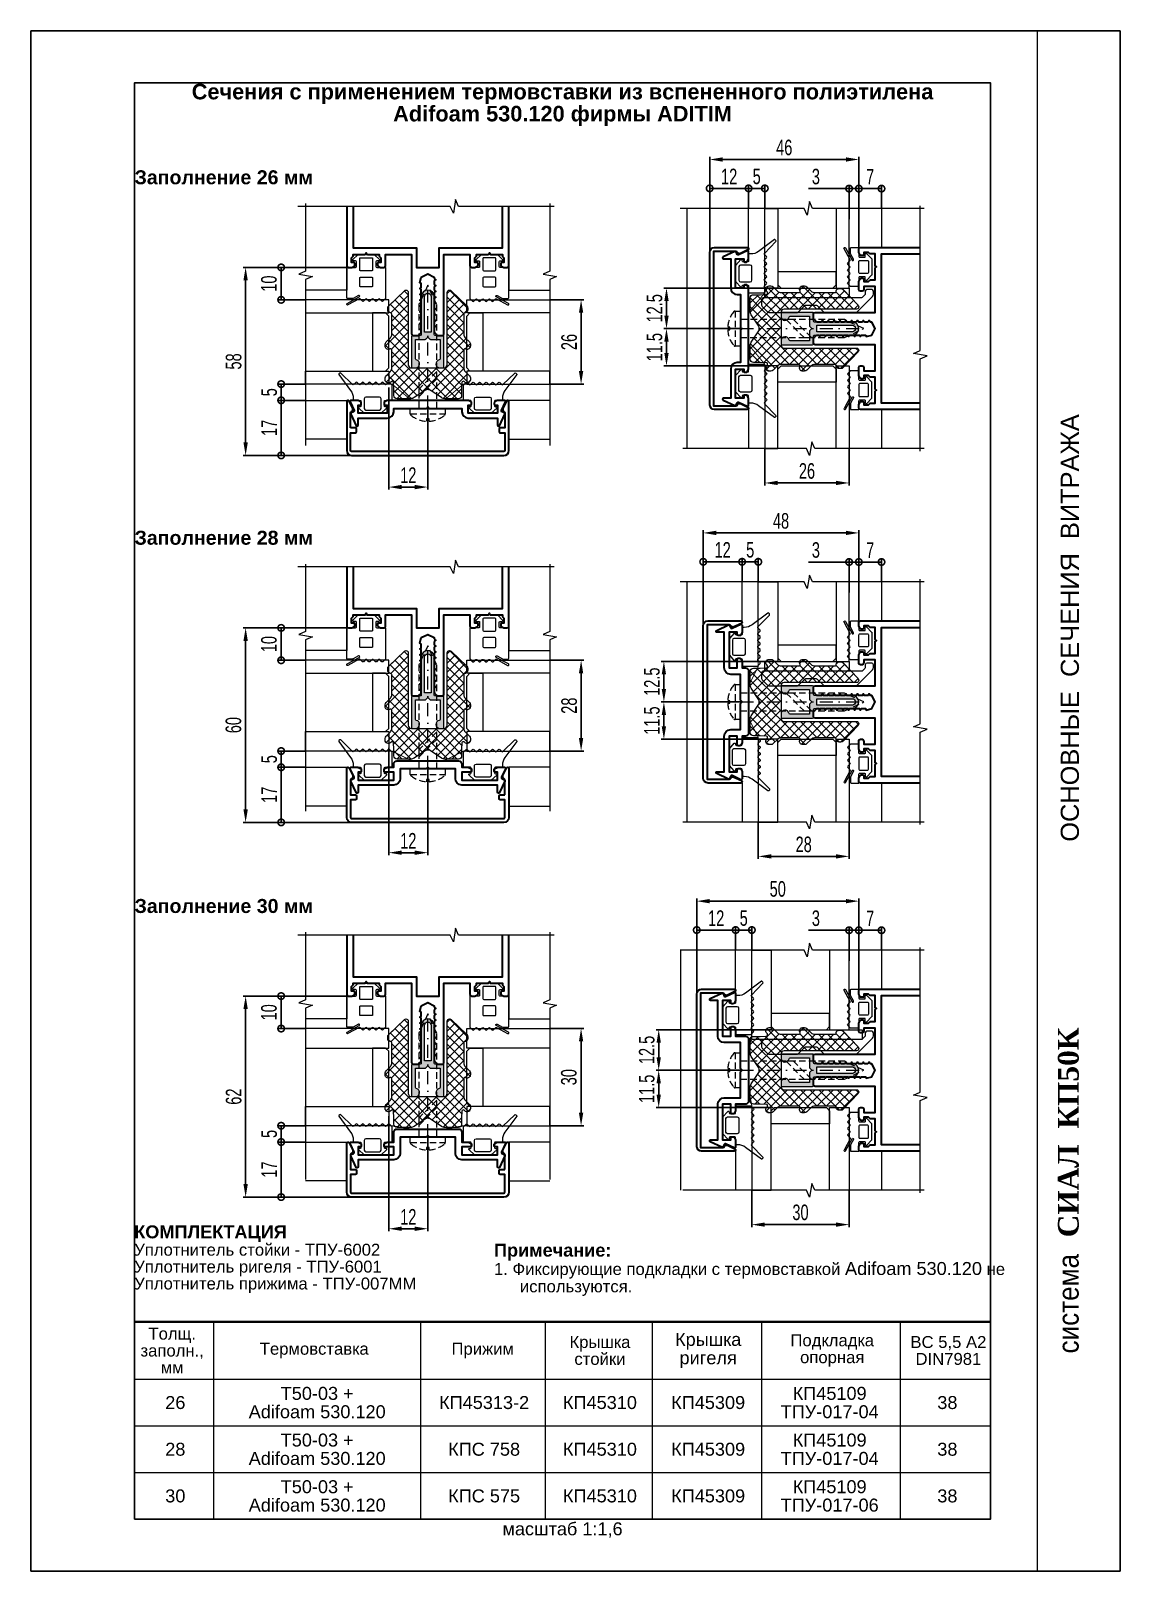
# Paper-space layout '21' of a CAD drawing. Extents: x 0 to 210, y 0 to 297.
# The model-space entities are those that its viewports show. They can reach past a viewport. Long polylines and large blocks are cut down to what shows.
import ezdxf
from ezdxf.enums import TextEntityAlignment as Align

# ---------------------------------------------------------------- set-up
doc = ezdxf.new("R2010")
doc.units = 0
doc.header["$LTSCALE"] = 5
doc.linetypes.add('DASHDOT', pattern=[1, 0.5, -0.25, 0, -0.25])
doc.linetypes.add('HIDDEN', pattern=[0.375, 0.25, -0.125])
doc.layers.get('0').update_dxf_attribs({"linetype": 'CONTINUOUS', "lineweight": 30})
doc.layers.get('DEFPOINTS').update_dxf_attribs({"linetype": 'CONTINUOUS'})
for name, color, linetype, lineweight in [('1', 6, 'DASHDOT', 13), ('2', 3, 'HIDDEN', 13), ('Dimentions', 5, 'CONTINUOUS', 15), ('Glass', 5, 'CONTINUOUS', 20), ('Ал подклад', 7, 'CONTINUOUS', 20), ('Герлен', 7, 'CONTINUOUS', 60), ('Зигзаг', 1, 'CONTINUOUS', 15), ('Конструкции', 252, 'CONTINUOUS', 20), ('Подкладки', 1, 'CONTINUOUS', 20), ('Рамки', 1, 'CONTINUOUS', 15), ('Текстовый', 7, 'CONTINUOUS', 9), ('Уплотнители', 1, 'CONTINUOUS', 20), ('Штриховка', 1, 'CONTINUOUS', 5)]:
    doc.layers.add(name, color=color, linetype=linetype, lineweight=lineweight)
doc.layers.add('Скрытые', color=14, linetype='CONTINUOUS', plot=False)
doc.styles.add('3', font='RUSS.SHX', dxfattribs={"width": 0.7, "height": 3})
doc.styles.add('Каталожный', font='arial.ttf', dxfattribs={"height": 2.5})
doc.styles.add('Фирм', font='arial.ttf', dxfattribs={"height": 3.5})
doc.styles.add('Фирм5', font='timesbd.ttf', dxfattribs={"height": 4})
doc.dimstyles.new('MX1_6', dxfattribs={"dimtxt": 3, "dimasz": 2.5, "dimexe": 0.5, "dimexo": 0, "dimgap": 0.8, "dimtad": 1, "dimlfac": 1.6, "dimdsep": 46, "dimtxsty": '3', "dimcen": 0, "dimclrd": 256, "dimclre": 256, "dimclrt": 256, "dimaunit": 1, "dimadec": 0, "dimazin": 0, "dimtfac": 1, "dimtmove": 0, "dimatfit": 1, "dimfxl": 1, "dimtvp": 1, "dimtolj": 1, "dimtzin": 0, "dimarcsym": 0})

psp = doc.layouts.new('21')

msp = doc.modelspace()

# ---------------------------------------------------------------- texts
at = {"layer": 'Скрытые', "linetype": 'Continuous', "insert": (4302.5, 7.9386), "char_height": 3.5, "width": 165, "attachment_point": 5, "style": 'Каталожный'}
msp.add_mtext('\\pxqc;{\\H0.71429x;масштаб 1:1,6}', dxfattribs=at)
at = {"layer": 'Текстовый'}
for s, height, style, p in [('ОСНОВНЫЕ  СЕЧЕНИЯ  ВИТРАЖА', 3.5, 'Фирм', (4402.0431, 140.6503)), ('СИАЛ  КП50К', 4, 'Фирм5', (4402, 64.3724))]:
    msp.add_text(s, height=height, rotation=90, dxfattribs=dict(at, style=style)).set_placement(p)
at = {"layer": 'Текстовый', "style": 'Фирм', "width": 0.9}
msp.add_text(' система ', height=4, rotation=90, dxfattribs=at).set_placement((4402, 51.5762), align=Align.CENTER)
at = {"layer": 'Текстовый', "linetype": 'Continuous', "line_spacing_factor": 0.85, "style": 'Каталожный'}
for s, insert, char_height, width, attachment_point in [('{\\fArial|b1|i0|c204|p34;Сечения с применением термовставки из вспененного полиэтилена\\PAdifoam 530.120 фирмы ADITIM}', (4302.5, 282.7033), 3, 165, 5), ('\\P\\pxql;{\\fArial|b1|i0|c204|p34;КОМПЛЕКТАЦИЯ\\P\\pi-2,l2,r-2.0333,se1.0833,t4;\\fArial|b0|i0|c204|p34;\\H0.92x;Уплотнитель стойки - ТПУ-6002\\PУплотнитель ригеля - ТПУ-6001\\PУплотнитель прижима - ТПУ-007ММ}', (4219.934, 70.2198), 2.5, 66.020014, 1), ('\\pxi-2,l2,r-2.0333,se1.0833,ql,t4;{\\fArial|b1|i0|c204|p34;Примечание:\\P\\pi0,l0;\\fArial|b0|i0|c204|p34;\\H0.92x;1. Фиксирующие подкладки с термовставкой }Adifoam 530.120{\\H0.92x; не используются.}', (4289.2851, 63.1548), 2.5, 95.714943, 1), ('Толщ.\\Pзаполн.,\\Pмм', (4227.2528, 42.5434), 2.3, 27.25, 5), ('Крышка \\Pстойки', (4309.7128, 42.5434), 2.3, 19.097083, 5), ('Крышка ригеля', (4330.5739, 42.5434), 2.5, 20.625, 5), ('Подкладка опорная', (4354.4906, 42.5434), 2.3, 27.25, 5), ('ВС 5,5 А2\\PDIN7981', (4376.8866, 42.5434), 2.3, 27.25, 5), ('Термовставка', (4254.6384, 42.5434), 2.3, 43.779088, 5), ('Прижим', (4287.1156, 42.5434), 2.3, 27.25, 5), ('26', (4227.8562, 32.5), 2.5, 12.712441, 5), ('Т50-03 +\\PAdifoam 530.120 ', (4255.2067, 32.5), 2.5, 29.826063, 5), ('КП45313-2', (4287.3841, 32.5), 2.5, 19.560325, 5), ('КП45310', (4309.7128, 32.5), 2.5, 19.097083, 5), ('КП45309', (4330.5739, 32.5), 2.5, 20.625, 5), ('КП45109\\PТПУ-017-04', (4353.9952, 32.5), 2.5, 23.217592, 5), ('38', (4376.6875, 32.5), 2.5, 20.625, 5), ('28', (4227.8562, 23.5), 2.5, 12.712441, 5), ('Т50-03 +\\PAdifoam 530.120 ', (4255.2067, 23.5), 2.5, 29.826063, 5), ('КПС 758', (4287.3841, 23.5), 2.5, 19.560325, 5), ('КП45310', (4309.7128, 23.5), 2.5, 19.097083, 5), ('КП45309', (4330.5739, 23.5), 2.5, 20.625, 5), ('КП45109\\PТПУ-017-04', (4353.9952, 23.5), 2.5, 23.217592, 5), ('38', (4376.6875, 23.5), 2.5, 20.625, 5), ('30', (4227.8562, 14.5), 2.5, 12.712441, 5), ('Т50-03 +\\PAdifoam 530.120 ', (4255.2067, 14.5), 2.5, 29.826063, 5), ('КПС 575', (4287.3841, 14.5), 2.5, 19.560325, 5), ('КП45310', (4309.7128, 14.5), 2.5, 19.097083, 5), ('КП45309', (4330.5739, 14.5), 2.5, 20.625, 5), ('КП45109\\PТПУ-017-06', (4353.9952, 14.5), 2.5, 23.217592, 5), ('38', (4376.6875, 14.5), 2.5, 20.625, 5)]:
    msp.add_mtext(s, dxfattribs=dict(at, insert=insert, char_height=char_height, width=width, attachment_point=attachment_point))
at = {"layer": 'Текстовый', "linetype": 'Continuous', "char_height": 2.7, "width": 42.664921, "attachment_point": 1, "style": 'Каталожный'}
for s, insert in [('\\pxql;{\\fArial|b1|i0|c204|p34;Заполнение 26 мм}', (4220, 270.1079)), ('\\pxql;{\\fArial|b1|i0|c204|p34;Заполнение 28 мм}', (4220, 200.6079)), ('\\pxql;{\\fArial|b1|i0|c204|p34;Заполнение 30 мм}', (4220, 129.6079))]:
    msp.add_mtext(s, dxfattribs=dict(at, insert=insert))

# ---------------------------------------------------------------- blocks, each defined once
blk = doc.blocks.new('*D432')
at = {"layer": 'DEFPOINTS', "color": 0, "linetype": 'Continuous', "transparency": 16777216}
for p in [(4300.07, 104.63), (4300.07, 85.88), (4306.08, 85.88)]:
    blk.add_point(p, dxfattribs=at)
at = {"layer": 'Dimentions', "linetype": 'Continuous', "lineweight": -2, "transparency": 16777216}
for p, q in [((4300.07, 104.63), (4306.58, 104.63)), ((4306.08, 102.13), (4306.08, 88.38)), ((4300.07, 85.88), (4306.58, 85.88))]:
    blk.add_line(p, q, dxfattribs=at)
at = {"layer": 'Dimentions', "linetype": 'Continuous', "transparency": 16777216}
for points in [[(4305.66, 102.13), (4306.49, 102.13), (4306.08, 104.63)], [(4305.66, 88.38), (4306.49, 88.38), (4306.08, 85.88)]]:
    blk.add_solid(points, dxfattribs=at)
at = {"layer": 'Dimentions', "linetype": 'Continuous', "transparency": 16777216, "insert": (4303.73, 95.25), "char_height": 3, "attachment_point": 5, "rotation": 90, "style": '3'}
blk.add_mtext('\\A1;30', dxfattribs=at)
blk = doc.blocks.new('_DotSmall')
at = {"color": 0, "linetype": 'ByBlock', "const_width": 0.5}
blk.add_lwpolyline([(-0.0625, 0, 1), (0.0625, 0, 1)], format="xyb", close=True, dxfattribs=at)
blk = doc.blocks.new('*D433')
at = {"layer": 'DEFPOINTS', "color": 0, "linetype": 'Continuous', "transparency": 16777216}
for p in [(4252.98, 82.75), (4248.26, 72.13), (4262.66, 72.13)]:
    blk.add_point(p, dxfattribs=at)
at = {"layer": 'Dimentions', "linetype": 'Continuous', "lineweight": -2, "transparency": 16777216}
for p, q in [((4252.98, 82.75), (4247.76, 82.75)), ((4248.26, 82.75), (4248.26, 72.13)), ((4262.66, 72.13), (4247.76, 72.13))]:
    blk.add_line(p, q, dxfattribs=at)
at = {"layer": 'Dimentions', "linetype": 'Continuous', "lineweight": -2, "transparency": 16777216, "xscale": 2.5, "yscale": 2.5, "zscale": 2.5}
for p, rotation in [((4248.26, 82.75), 90), ((4248.26, 72.13), 270)]:
    blk.add_blockref('_DotSmall', p, dxfattribs=dict(at, rotation=rotation))
at = {"layer": 'Dimentions', "linetype": 'Continuous', "transparency": 16777216, "insert": (4245.96, 77.44), "char_height": 3, "attachment_point": 5, "rotation": 90, "style": '3'}
blk.add_mtext('\\A1;17', dxfattribs=at)
blk = doc.blocks.new('*D434')
at = {"layer": 'DEFPOINTS', "color": 0, "linetype": 'Continuous', "transparency": 16777216}
for p in [(4252.98, 85.88), (4248.26, 82.75), (4252.98, 82.75)]:
    blk.add_point(p, dxfattribs=at)
at = {"layer": 'Dimentions', "linetype": 'Continuous', "lineweight": -2, "transparency": 16777216}
for p, q in [((4252.98, 85.88), (4247.76, 85.88)), ((4248.26, 85.88), (4248.26, 82.75)), ((4252.98, 82.75), (4247.76, 82.75))]:
    blk.add_line(p, q, dxfattribs=at)
at = {"layer": 'Dimentions', "linetype": 'Continuous', "lineweight": -2, "transparency": 16777216, "xscale": 2.5, "yscale": 2.5, "zscale": 2.5}
for p, rotation in [((4248.26, 85.88), 90), ((4248.26, 82.75), 270)]:
    blk.add_blockref('_DotSmall', p, dxfattribs=dict(at, rotation=rotation))
at = {"layer": 'Dimentions', "linetype": 'Continuous', "transparency": 16777216, "insert": (4245.96, 84.31), "char_height": 3, "attachment_point": 5, "rotation": 90, "style": '3'}
blk.add_mtext('\\A1;5', dxfattribs=at)
blk = doc.blocks.new('*D435')
at = {"layer": 'DEFPOINTS', "color": 0, "linetype": 'Continuous', "transparency": 16777216}
for p in [(4261.21, 110.88), (4248.26, 104.63), (4252.98, 104.63)]:
    blk.add_point(p, dxfattribs=at)
at = {"layer": 'Dimentions', "linetype": 'Continuous', "lineweight": -2, "transparency": 16777216}
for p, q in [((4261.21, 110.88), (4247.76, 110.88)), ((4248.26, 110.88), (4248.26, 104.63)), ((4252.98, 104.63), (4247.76, 104.63))]:
    blk.add_line(p, q, dxfattribs=at)
at = {"layer": 'Dimentions', "linetype": 'Continuous', "lineweight": -2, "transparency": 16777216, "xscale": 2.5, "yscale": 2.5, "zscale": 2.5}
for p, rotation in [((4248.26, 110.88), 90), ((4248.26, 104.63), 270)]:
    blk.add_blockref('_DotSmall', p, dxfattribs=dict(at, rotation=rotation))
at = {"layer": 'Dimentions', "linetype": 'Continuous', "transparency": 16777216, "insert": (4245.91, 107.75), "char_height": 3, "attachment_point": 5, "rotation": 90, "style": '3'}
blk.add_mtext('\\A1;10', dxfattribs=at)
blk = doc.blocks.new('*D436')
at = {"layer": 'DEFPOINTS', "color": 0, "linetype": 'Continuous', "transparency": 16777216}
for p in [(4261.21, 110.88), (4241.41, 72.13), (4255.21, 72.13)]:
    blk.add_point(p, dxfattribs=at)
at = {"layer": 'Dimentions', "linetype": 'Continuous', "lineweight": -2, "transparency": 16777216}
for p, q in [((4261.21, 110.88), (4240.91, 110.88)), ((4241.41, 108.38), (4241.41, 74.63)), ((4255.21, 72.13), (4240.91, 72.13))]:
    blk.add_line(p, q, dxfattribs=at)
at = {"layer": 'Dimentions', "linetype": 'Continuous', "transparency": 16777216}
for points in [[(4240.99, 108.38), (4241.83, 108.38), (4241.41, 110.88)], [(4240.99, 74.63), (4241.83, 74.63), (4241.41, 72.13)]]:
    blk.add_solid(points, dxfattribs=at)
at = {"layer": 'Dimentions', "linetype": 'Continuous', "transparency": 16777216, "insert": (4239.11, 91.5), "char_height": 3, "attachment_point": 5, "rotation": 90, "style": '3'}
blk.add_mtext('\\A1;62', dxfattribs=at)
blk = doc.blocks.new('*D437')
at = {"layer": 'DEFPOINTS', "color": 0, "linetype": 'Continuous', "transparency": 16777216}
for p in [(4328.37, 123.62), (4335.87, 119.86), (4328.37, 108.7)]:
    blk.add_point(p, dxfattribs=at)
at = {"layer": 'Dimentions', "linetype": 'Continuous', "lineweight": -2, "transparency": 16777216}
for p, q in [((4328.37, 108.7), (4328.37, 124.12)), ((4335.87, 123.62), (4328.37, 123.62)), ((4335.87, 119.86), (4335.87, 124.12))]:
    blk.add_line(p, q, dxfattribs=at)
at = {"layer": 'Dimentions', "linetype": 'Continuous', "lineweight": -2, "transparency": 16777216, "xscale": 2.5, "yscale": 2.5, "zscale": 2.5, "rotation": 180}
blk.add_blockref('_DotSmall', (4328.37, 123.62), dxfattribs=at)
at = {"layer": 'Dimentions', "linetype": 'Continuous', "lineweight": -2, "transparency": 16777216, "xscale": 2.5, "yscale": 2.5, "zscale": 2.5}
blk.add_blockref('_DotSmall', (4335.87, 123.62), dxfattribs=at)
at = {"layer": 'Dimentions', "linetype": 'Continuous', "transparency": 16777216, "insert": (4332.12, 125.92), "char_height": 3, "attachment_point": 5, "style": '3'}
blk.add_mtext('\\A1;12', dxfattribs=at)
blk = doc.blocks.new('*D438')
at = {"layer": 'DEFPOINTS', "color": 0, "linetype": 'Continuous', "transparency": 16777216}
for p in [(4328.37, 129.19), (4328.37, 121.37), (4359.62, 111.9)]:
    blk.add_point(p, dxfattribs=at)
at = {"layer": 'Dimentions', "linetype": 'Continuous', "lineweight": -2, "transparency": 16777216}
for p, q in [((4328.37, 121.37), (4328.37, 129.69)), ((4357.12, 129.19), (4330.87, 129.19)), ((4359.62, 111.9), (4359.62, 129.69))]:
    blk.add_line(p, q, dxfattribs=at)
at = {"layer": 'Dimentions', "linetype": 'Continuous', "transparency": 16777216}
for points in [[(4330.87, 129.61), (4330.87, 128.77), (4328.37, 129.19)], [(4357.12, 129.61), (4357.12, 128.77), (4359.62, 129.19)]]:
    blk.add_solid(points, dxfattribs=at)
at = {"layer": 'Dimentions', "linetype": 'Continuous', "transparency": 16777216, "insert": (4343.99, 131.53), "char_height": 3, "attachment_point": 5, "style": '3'}
blk.add_mtext('\\A1;50', dxfattribs=at)
blk = doc.blocks.new('*D439')
at = {"layer": 'DEFPOINTS', "color": 0, "linetype": 'Continuous', "transparency": 16777216}
for p in [(4338.99, 123.62), (4335.87, 119.86), (4338.99, 119.75)]:
    blk.add_point(p, dxfattribs=at)
at = {"layer": 'Dimentions', "linetype": 'Continuous', "lineweight": -2, "transparency": 16777216}
for p, q in [((4335.87, 119.86), (4335.87, 124.12)), ((4335.87, 123.62), (4338.99, 123.62)), ((4338.99, 119.75), (4338.99, 124.12))]:
    blk.add_line(p, q, dxfattribs=at)
at = {"layer": 'Dimentions', "linetype": 'Continuous', "lineweight": -2, "transparency": 16777216, "xscale": 2.5, "yscale": 2.5, "zscale": 2.5, "rotation": 180}
blk.add_blockref('_DotSmall', (4335.87, 123.62), dxfattribs=at)
at = {"layer": 'Dimentions', "linetype": 'Continuous', "lineweight": -2, "transparency": 16777216, "xscale": 2.5, "yscale": 2.5, "zscale": 2.5}
blk.add_blockref('_DotSmall', (4338.99, 123.62), dxfattribs=at)
at = {"layer": 'Dimentions', "linetype": 'Continuous', "transparency": 16777216, "insert": (4337.43, 125.92), "char_height": 3, "attachment_point": 5, "style": '3'}
blk.add_mtext('\\A1;5', dxfattribs=at)
blk = doc.blocks.new('*D440')
at = {"layer": 'DEFPOINTS', "color": 0, "linetype": 'Continuous', "transparency": 16777216}
for p in [(4269.02, 87.75), (4276.52, 83.69), (4276.52, 66.03)]:
    blk.add_point(p, dxfattribs=at)
at = {"layer": 'Dimentions', "linetype": 'Continuous', "lineweight": -2, "transparency": 16777216}
for p, q in [((4269.02, 87.75), (4269.02, 65.53)), ((4276.52, 83.69), (4276.52, 65.53)), ((4271.52, 66.03), (4274.02, 66.03))]:
    blk.add_line(p, q, dxfattribs=at)
at = {"layer": 'Dimentions', "linetype": 'Continuous', "transparency": 16777216}
for points in [[(4271.52, 66.45), (4271.52, 65.61), (4269.02, 66.03)], [(4274.02, 66.45), (4274.02, 65.61), (4276.52, 66.03)]]:
    blk.add_solid(points, dxfattribs=at)
at = {"layer": 'Dimentions', "linetype": 'Continuous', "transparency": 16777216, "insert": (4272.77, 68.33), "char_height": 3, "attachment_point": 5, "style": '3'}
blk.add_mtext('\\A1;12', dxfattribs=at)
blk = doc.blocks.new('*D441')
at = {"layer": 'DEFPOINTS', "color": 0, "transparency": 16777216}
for p in [(4336.8, 96.59), (4321.04, 89.4), (4342.74, 89.4)]:
    blk.add_point(p, dxfattribs=at)
at = {"layer": 'Dimentions', "lineweight": -2, "transparency": 16777216}
for p, q in [((4336.8, 96.59), (4320.54, 96.59)), ((4321.04, 94.09), (4321.04, 91.9)), ((4342.74, 89.4), (4320.54, 89.4))]:
    blk.add_line(p, q, dxfattribs=at)
at = {"layer": 'Dimentions', "transparency": 16777216}
for points in [[(4320.62, 94.09), (4321.46, 94.09), (4321.04, 96.59)], [(4320.62, 91.9), (4321.46, 91.9), (4321.04, 89.4)]]:
    blk.add_solid(points, dxfattribs=at)
at = {"layer": 'Dimentions', "transparency": 16777216, "insert": (4318.74, 93), "char_height": 3, "attachment_point": 5, "rotation": 90, "style": '3'}
blk.add_mtext('\\A1;11.5', dxfattribs=at)
blk = doc.blocks.new('*D442')
at = {"layer": 'DEFPOINTS', "color": 0, "transparency": 16777216}
for p in [(4321.04, 104.4), (4341.49, 104.4), (4328.78, 96.59)]:
    blk.add_point(p, dxfattribs=at)
at = {"layer": 'Dimentions', "lineweight": -2, "transparency": 16777216}
for p, q in [((4341.49, 104.4), (4320.54, 104.4)), ((4321.04, 99.09), (4321.04, 101.9)), ((4328.78, 96.59), (4320.54, 96.59))]:
    blk.add_line(p, q, dxfattribs=at)
at = {"layer": 'Dimentions', "transparency": 16777216}
for points in [[(4320.62, 101.9), (4321.46, 101.9), (4321.04, 104.4)], [(4320.62, 99.09), (4321.46, 99.09), (4321.04, 96.59)]]:
    blk.add_solid(points, dxfattribs=at)
at = {"layer": 'Dimentions', "transparency": 16777216, "insert": (4318.74, 100.5), "char_height": 3, "attachment_point": 5, "rotation": 90, "style": '3'}
blk.add_mtext('\\A1;12.5', dxfattribs=at)
blk = doc.blocks.new('*D452')
at = {"layer": 'DEFPOINTS', "color": 0, "linetype": 'Continuous', "transparency": 16777216}
for p in [(4300.07, 245.13), (4300.07, 228.88), (4306.08, 228.88)]:
    blk.add_point(p, dxfattribs=at)
at = {"layer": 'Dimentions', "linetype": 'Continuous', "lineweight": -2, "transparency": 16777216}
for p, q in [((4300.07, 245.13), (4306.58, 245.13)), ((4306.08, 242.63), (4306.08, 231.38)), ((4300.07, 228.88), (4306.58, 228.88))]:
    blk.add_line(p, q, dxfattribs=at)
at = {"layer": 'Dimentions', "linetype": 'Continuous', "transparency": 16777216}
for points in [[(4305.66, 242.63), (4306.49, 242.63), (4306.08, 245.13)], [(4305.66, 231.38), (4306.49, 231.38), (4306.08, 228.88)]]:
    blk.add_solid(points, dxfattribs=at)
at = {"layer": 'Dimentions', "linetype": 'Continuous', "transparency": 16777216, "insert": (4303.78, 237), "char_height": 3, "attachment_point": 5, "rotation": 90, "style": '3'}
blk.add_mtext('\\A1;26', dxfattribs=at)
blk = doc.blocks.new('*D453')
at = {"layer": 'DEFPOINTS', "color": 0, "linetype": 'Continuous', "transparency": 16777216}
for p in [(4252.98, 225.75), (4248.26, 215.13), (4262.66, 215.13)]:
    blk.add_point(p, dxfattribs=at)
at = {"layer": 'Dimentions', "linetype": 'Continuous', "lineweight": -2, "transparency": 16777216}
for p, q in [((4252.98, 225.75), (4247.76, 225.75)), ((4248.26, 225.75), (4248.26, 215.13)), ((4262.66, 215.13), (4247.76, 215.13))]:
    blk.add_line(p, q, dxfattribs=at)
at = {"layer": 'Dimentions', "linetype": 'Continuous', "lineweight": -2, "transparency": 16777216, "xscale": 2.5, "yscale": 2.5, "zscale": 2.5}
for p, rotation in [((4248.26, 225.75), 90), ((4248.26, 215.13), 270)]:
    blk.add_blockref('_DotSmall', p, dxfattribs=dict(at, rotation=rotation))
at = {"layer": 'Dimentions', "linetype": 'Continuous', "transparency": 16777216, "insert": (4245.96, 220.44), "char_height": 3, "attachment_point": 5, "rotation": 90, "style": '3'}
blk.add_mtext('\\A1;17', dxfattribs=at)
blk = doc.blocks.new('*D454')
at = {"layer": 'DEFPOINTS', "color": 0, "linetype": 'Continuous', "transparency": 16777216}
for p in [(4252.98, 228.88), (4248.26, 225.75), (4252.98, 225.75)]:
    blk.add_point(p, dxfattribs=at)
at = {"layer": 'Dimentions', "linetype": 'Continuous', "lineweight": -2, "transparency": 16777216}
for p, q in [((4252.98, 228.88), (4247.76, 228.88)), ((4248.26, 228.88), (4248.26, 225.75)), ((4252.98, 225.75), (4247.76, 225.75))]:
    blk.add_line(p, q, dxfattribs=at)
at = {"layer": 'Dimentions', "linetype": 'Continuous', "lineweight": -2, "transparency": 16777216, "xscale": 2.5, "yscale": 2.5, "zscale": 2.5}
for p, rotation in [((4248.26, 228.88), 90), ((4248.26, 225.75), 270)]:
    blk.add_blockref('_DotSmall', p, dxfattribs=dict(at, rotation=rotation))
at = {"layer": 'Dimentions', "linetype": 'Continuous', "transparency": 16777216, "insert": (4245.96, 227.31), "char_height": 3, "attachment_point": 5, "rotation": 90, "style": '3'}
blk.add_mtext('\\A1;5', dxfattribs=at)
blk = doc.blocks.new('*D455')
at = {"layer": 'DEFPOINTS', "color": 0, "linetype": 'Continuous', "transparency": 16777216}
for p in [(4261.21, 251.38), (4248.26, 245.13), (4252.98, 245.13)]:
    blk.add_point(p, dxfattribs=at)
at = {"layer": 'Dimentions', "linetype": 'Continuous', "lineweight": -2, "transparency": 16777216}
for p, q in [((4261.21, 251.38), (4247.76, 251.38)), ((4248.26, 251.38), (4248.26, 245.13)), ((4252.98, 245.13), (4247.76, 245.13))]:
    blk.add_line(p, q, dxfattribs=at)
at = {"layer": 'Dimentions', "linetype": 'Continuous', "lineweight": -2, "transparency": 16777216, "xscale": 2.5, "yscale": 2.5, "zscale": 2.5}
for p, rotation in [((4248.26, 251.38), 90), ((4248.26, 245.13), 270)]:
    blk.add_blockref('_DotSmall', p, dxfattribs=dict(at, rotation=rotation))
at = {"layer": 'Dimentions', "linetype": 'Continuous', "transparency": 16777216, "insert": (4245.91, 248.25), "char_height": 3, "attachment_point": 5, "rotation": 90, "style": '3'}
blk.add_mtext('\\A1;10', dxfattribs=at)
blk = doc.blocks.new('*D456')
at = {"layer": 'DEFPOINTS', "color": 0, "linetype": 'Continuous', "transparency": 16777216}
for p in [(4261.21, 251.38), (4241.41, 215.13), (4261.84, 215.13)]:
    blk.add_point(p, dxfattribs=at)
at = {"layer": 'Dimentions', "linetype": 'Continuous', "lineweight": -2, "transparency": 16777216}
for p, q in [((4261.21, 251.38), (4240.91, 251.38)), ((4241.41, 248.88), (4241.41, 217.63)), ((4261.84, 215.13), (4240.91, 215.13))]:
    blk.add_line(p, q, dxfattribs=at)
at = {"layer": 'Dimentions', "linetype": 'Continuous', "transparency": 16777216}
for points in [[(4240.99, 248.88), (4241.83, 248.88), (4241.41, 251.38)], [(4240.99, 217.63), (4241.83, 217.63), (4241.41, 215.13)]]:
    blk.add_solid(points, dxfattribs=at)
at = {"layer": 'Dimentions', "linetype": 'Continuous', "transparency": 16777216, "insert": (4239.11, 233.25), "char_height": 3, "attachment_point": 5, "rotation": 90, "style": '3'}
blk.add_mtext('\\A1;58', dxfattribs=at)
blk = doc.blocks.new('*D457')
at = {"layer": 'DEFPOINTS', "color": 0, "linetype": 'Continuous', "transparency": 16777216}
for p in [(4330.87, 266.62), (4338.37, 262.86), (4330.87, 251.7)]:
    blk.add_point(p, dxfattribs=at)
at = {"layer": 'Dimentions', "linetype": 'Continuous', "lineweight": -2, "transparency": 16777216}
for p, q in [((4330.87, 251.7), (4330.87, 267.12)), ((4338.37, 266.62), (4330.87, 266.62)), ((4338.37, 262.86), (4338.37, 267.12))]:
    blk.add_line(p, q, dxfattribs=at)
at = {"layer": 'Dimentions', "linetype": 'Continuous', "lineweight": -2, "transparency": 16777216, "xscale": 2.5, "yscale": 2.5, "zscale": 2.5, "rotation": 180}
blk.add_blockref('_DotSmall', (4330.87, 266.62), dxfattribs=at)
at = {"layer": 'Dimentions', "linetype": 'Continuous', "lineweight": -2, "transparency": 16777216, "xscale": 2.5, "yscale": 2.5, "zscale": 2.5}
blk.add_blockref('_DotSmall', (4338.37, 266.62), dxfattribs=at)
at = {"layer": 'Dimentions', "linetype": 'Continuous', "transparency": 16777216, "insert": (4334.62, 268.92), "char_height": 3, "attachment_point": 5, "style": '3'}
blk.add_mtext('\\A1;12', dxfattribs=at)
blk = doc.blocks.new('*D458')
at = {"layer": 'DEFPOINTS', "color": 0, "linetype": 'Continuous', "transparency": 16777216}
for p in [(4330.87, 272.19), (4330.87, 264.37), (4359.62, 254.9)]:
    blk.add_point(p, dxfattribs=at)
at = {"layer": 'Dimentions', "linetype": 'Continuous', "lineweight": -2, "transparency": 16777216}
for p, q in [((4330.87, 264.37), (4330.87, 272.69)), ((4357.12, 272.19), (4333.37, 272.19)), ((4359.62, 254.9), (4359.62, 272.69))]:
    blk.add_line(p, q, dxfattribs=at)
at = {"layer": 'Dimentions', "linetype": 'Continuous', "transparency": 16777216}
for points in [[(4333.37, 272.61), (4333.37, 271.77), (4330.87, 272.19)], [(4357.12, 272.61), (4357.12, 271.77), (4359.62, 272.19)]]:
    blk.add_solid(points, dxfattribs=at)
at = {"layer": 'Dimentions', "linetype": 'Continuous', "transparency": 16777216, "insert": (4345.24, 274.49), "char_height": 3, "attachment_point": 5, "style": '3'}
blk.add_mtext('\\A1;46', dxfattribs=at)
blk = doc.blocks.new('*D459')
at = {"layer": 'DEFPOINTS', "color": 0, "linetype": 'Continuous', "transparency": 16777216}
for p in [(4341.49, 266.62), (4338.37, 262.86), (4341.49, 262.75)]:
    blk.add_point(p, dxfattribs=at)
at = {"layer": 'Dimentions', "linetype": 'Continuous', "lineweight": -2, "transparency": 16777216}
for p, q in [((4338.37, 262.86), (4338.37, 267.12)), ((4338.37, 266.62), (4341.49, 266.62)), ((4341.49, 262.75), (4341.49, 267.12))]:
    blk.add_line(p, q, dxfattribs=at)
at = {"layer": 'Dimentions', "linetype": 'Continuous', "lineweight": -2, "transparency": 16777216, "xscale": 2.5, "yscale": 2.5, "zscale": 2.5, "rotation": 180}
blk.add_blockref('_DotSmall', (4338.37, 266.62), dxfattribs=at)
at = {"layer": 'Dimentions', "linetype": 'Continuous', "lineweight": -2, "transparency": 16777216, "xscale": 2.5, "yscale": 2.5, "zscale": 2.5}
blk.add_blockref('_DotSmall', (4341.49, 266.62), dxfattribs=at)
at = {"layer": 'Dimentions', "linetype": 'Continuous', "transparency": 16777216, "insert": (4339.93, 268.92), "char_height": 3, "attachment_point": 5, "style": '3'}
blk.add_mtext('\\A1;5', dxfattribs=at)
blk = doc.blocks.new('*D460')
at = {"layer": 'DEFPOINTS', "color": 0, "linetype": 'Continuous', "transparency": 16777216}
for p in [(4269.02, 228.25), (4276.52, 224.19), (4276.52, 209.03)]:
    blk.add_point(p, dxfattribs=at)
at = {"layer": 'Dimentions', "linetype": 'Continuous', "lineweight": -2, "transparency": 16777216}
for p, q in [((4269.02, 228.25), (4269.02, 208.53)), ((4276.52, 224.19), (4276.52, 208.53)), ((4271.52, 209.03), (4274.02, 209.03))]:
    blk.add_line(p, q, dxfattribs=at)
at = {"layer": 'Dimentions', "linetype": 'Continuous', "transparency": 16777216}
for points in [[(4271.52, 209.45), (4271.52, 208.61), (4269.02, 209.03)], [(4274.02, 209.45), (4274.02, 208.61), (4276.52, 209.03)]]:
    blk.add_solid(points, dxfattribs=at)
at = {"layer": 'Dimentions', "linetype": 'Continuous', "transparency": 16777216, "insert": (4272.77, 211.33), "char_height": 3, "attachment_point": 5, "style": '3'}
blk.add_mtext('\\A1;12', dxfattribs=at)
blk = doc.blocks.new('*D461')
at = {"layer": 'DEFPOINTS', "color": 0, "transparency": 16777216}
for p in [(4336.8, 239.59), (4322.54, 232.4), (4342.74, 232.4)]:
    blk.add_point(p, dxfattribs=at)
at = {"layer": 'Dimentions', "lineweight": -2, "transparency": 16777216}
for p, q in [((4336.8, 239.59), (4322.04, 239.59)), ((4322.54, 237.09), (4322.54, 234.9)), ((4342.74, 232.4), (4322.04, 232.4))]:
    blk.add_line(p, q, dxfattribs=at)
at = {"layer": 'Dimentions', "transparency": 16777216}
for points in [[(4322.12, 237.09), (4322.96, 237.09), (4322.54, 239.59)], [(4322.12, 234.9), (4322.96, 234.9), (4322.54, 232.4)]]:
    blk.add_solid(points, dxfattribs=at)
at = {"layer": 'Dimentions', "transparency": 16777216, "insert": (4320.24, 236), "char_height": 3, "attachment_point": 5, "rotation": 90, "style": '3'}
blk.add_mtext('\\A1;11.5', dxfattribs=at)
blk = doc.blocks.new('*D462')
at = {"layer": 'DEFPOINTS', "color": 0, "transparency": 16777216}
for p in [(4322.54, 247.4), (4341.49, 247.4), (4328.78, 239.59)]:
    blk.add_point(p, dxfattribs=at)
at = {"layer": 'Dimentions', "lineweight": -2, "transparency": 16777216}
for p, q in [((4341.49, 247.4), (4322.04, 247.4)), ((4322.54, 242.09), (4322.54, 244.9)), ((4328.78, 239.59), (4322.04, 239.59))]:
    blk.add_line(p, q, dxfattribs=at)
at = {"layer": 'Dimentions', "transparency": 16777216}
for points in [[(4322.12, 244.9), (4322.96, 244.9), (4322.54, 247.4)], [(4322.12, 242.09), (4322.96, 242.09), (4322.54, 239.59)]]:
    blk.add_solid(points, dxfattribs=at)
at = {"layer": 'Dimentions', "transparency": 16777216, "insert": (4320.24, 243.5), "char_height": 3, "attachment_point": 5, "rotation": 90, "style": '3'}
blk.add_mtext('\\A1;12.5', dxfattribs=at)
blk = doc.blocks.new('*D463')
at = {"layer": 'DEFPOINTS', "color": 0, "linetype": 'Continuous', "transparency": 16777216}
for p in [(4300.07, 175.63), (4300.07, 158.13), (4306.08, 158.13)]:
    blk.add_point(p, dxfattribs=at)
at = {"layer": 'Dimentions', "linetype": 'Continuous', "lineweight": -2, "transparency": 16777216}
for p, q in [((4300.07, 175.63), (4306.58, 175.63)), ((4306.08, 173.13), (4306.08, 160.63)), ((4300.07, 158.13), (4306.58, 158.13))]:
    blk.add_line(p, q, dxfattribs=at)
at = {"layer": 'Dimentions', "linetype": 'Continuous', "transparency": 16777216}
for points in [[(4305.66, 173.13), (4306.49, 173.13), (4306.08, 175.63)], [(4305.66, 160.63), (4306.49, 160.63), (4306.08, 158.13)]]:
    blk.add_solid(points, dxfattribs=at)
at = {"layer": 'Dimentions', "linetype": 'Continuous', "transparency": 16777216, "insert": (4303.78, 166.88), "char_height": 3, "attachment_point": 5, "rotation": 90, "style": '3'}
blk.add_mtext('\\A1;28', dxfattribs=at)
blk = doc.blocks.new('*D464')
at = {"layer": 'DEFPOINTS', "color": 0, "linetype": 'Continuous', "transparency": 16777216}
for p in [(4252.98, 155), (4248.26, 144.38), (4262.66, 144.38)]:
    blk.add_point(p, dxfattribs=at)
at = {"layer": 'Dimentions', "linetype": 'Continuous', "lineweight": -2, "transparency": 16777216}
for p, q in [((4252.98, 155), (4247.76, 155)), ((4248.26, 155), (4248.26, 144.38)), ((4262.66, 144.38), (4247.76, 144.38))]:
    blk.add_line(p, q, dxfattribs=at)
at = {"layer": 'Dimentions', "linetype": 'Continuous', "lineweight": -2, "transparency": 16777216, "xscale": 2.5, "yscale": 2.5, "zscale": 2.5}
for p, rotation in [((4248.26, 155), 90), ((4248.26, 144.38), 270)]:
    blk.add_blockref('_DotSmall', p, dxfattribs=dict(at, rotation=rotation))
at = {"layer": 'Dimentions', "linetype": 'Continuous', "transparency": 16777216, "insert": (4245.96, 149.69), "char_height": 3, "attachment_point": 5, "rotation": 90, "style": '3'}
blk.add_mtext('\\A1;17', dxfattribs=at)
blk = doc.blocks.new('*D465')
at = {"layer": 'DEFPOINTS', "color": 0, "linetype": 'Continuous', "transparency": 16777216}
for p in [(4252.98, 158.13), (4248.26, 155), (4252.98, 155)]:
    blk.add_point(p, dxfattribs=at)
at = {"layer": 'Dimentions', "linetype": 'Continuous', "lineweight": -2, "transparency": 16777216}
for p, q in [((4252.98, 158.13), (4247.76, 158.13)), ((4248.26, 158.13), (4248.26, 155)), ((4252.98, 155), (4247.76, 155))]:
    blk.add_line(p, q, dxfattribs=at)
at = {"layer": 'Dimentions', "linetype": 'Continuous', "lineweight": -2, "transparency": 16777216, "xscale": 2.5, "yscale": 2.5, "zscale": 2.5}
for p, rotation in [((4248.26, 158.13), 90), ((4248.26, 155), 270)]:
    blk.add_blockref('_DotSmall', p, dxfattribs=dict(at, rotation=rotation))
at = {"layer": 'Dimentions', "linetype": 'Continuous', "transparency": 16777216, "insert": (4245.96, 156.56), "char_height": 3, "attachment_point": 5, "rotation": 90, "style": '3'}
blk.add_mtext('\\A1;5', dxfattribs=at)
blk = doc.blocks.new('*D466')
at = {"layer": 'DEFPOINTS', "color": 0, "linetype": 'Continuous', "transparency": 16777216}
for p in [(4261.21, 181.88), (4248.26, 175.63), (4252.98, 175.63)]:
    blk.add_point(p, dxfattribs=at)
at = {"layer": 'Dimentions', "linetype": 'Continuous', "lineweight": -2, "transparency": 16777216}
for p, q in [((4261.21, 181.88), (4247.76, 181.88)), ((4248.26, 181.88), (4248.26, 175.63)), ((4252.98, 175.63), (4247.76, 175.63))]:
    blk.add_line(p, q, dxfattribs=at)
at = {"layer": 'Dimentions', "linetype": 'Continuous', "lineweight": -2, "transparency": 16777216, "xscale": 2.5, "yscale": 2.5, "zscale": 2.5}
for p, rotation in [((4248.26, 181.88), 90), ((4248.26, 175.63), 270)]:
    blk.add_blockref('_DotSmall', p, dxfattribs=dict(at, rotation=rotation))
at = {"layer": 'Dimentions', "linetype": 'Continuous', "transparency": 16777216, "insert": (4245.91, 178.75), "char_height": 3, "attachment_point": 5, "rotation": 90, "style": '3'}
blk.add_mtext('\\A1;10', dxfattribs=at)
blk = doc.blocks.new('*D467')
at = {"layer": 'DEFPOINTS', "color": 0, "linetype": 'Continuous', "transparency": 16777216}
for p in [(4261.21, 181.88), (4241.41, 144.38), (4255.21, 144.38)]:
    blk.add_point(p, dxfattribs=at)
at = {"layer": 'Dimentions', "linetype": 'Continuous', "lineweight": -2, "transparency": 16777216}
for p, q in [((4261.21, 181.88), (4240.91, 181.88)), ((4241.41, 179.38), (4241.41, 146.88)), ((4255.21, 144.38), (4240.91, 144.38))]:
    blk.add_line(p, q, dxfattribs=at)
at = {"layer": 'Dimentions', "linetype": 'Continuous', "transparency": 16777216}
for points in [[(4240.99, 179.38), (4241.83, 179.38), (4241.41, 181.88)], [(4240.99, 146.88), (4241.83, 146.88), (4241.41, 144.38)]]:
    blk.add_solid(points, dxfattribs=at)
at = {"layer": 'Dimentions', "linetype": 'Continuous', "transparency": 16777216, "insert": (4239.07, 163.13), "char_height": 3, "attachment_point": 5, "rotation": 90, "style": '3'}
blk.add_mtext('\\A1;60', dxfattribs=at)
blk = doc.blocks.new('*D468')
at = {"layer": 'DEFPOINTS', "color": 0, "linetype": 'Continuous', "transparency": 16777216}
for p in [(4329.62, 194.62), (4337.12, 190.86), (4329.62, 179.7)]:
    blk.add_point(p, dxfattribs=at)
at = {"layer": 'Dimentions', "linetype": 'Continuous', "lineweight": -2, "transparency": 16777216}
for p, q in [((4329.62, 179.7), (4329.62, 195.12)), ((4337.12, 194.62), (4329.62, 194.62)), ((4337.12, 190.86), (4337.12, 195.12))]:
    blk.add_line(p, q, dxfattribs=at)
at = {"layer": 'Dimentions', "linetype": 'Continuous', "lineweight": -2, "transparency": 16777216, "xscale": 2.5, "yscale": 2.5, "zscale": 2.5, "rotation": 180}
blk.add_blockref('_DotSmall', (4329.62, 194.62), dxfattribs=at)
at = {"layer": 'Dimentions', "linetype": 'Continuous', "lineweight": -2, "transparency": 16777216, "xscale": 2.5, "yscale": 2.5, "zscale": 2.5}
blk.add_blockref('_DotSmall', (4337.12, 194.62), dxfattribs=at)
at = {"layer": 'Dimentions', "linetype": 'Continuous', "transparency": 16777216, "insert": (4333.37, 196.92), "char_height": 3, "attachment_point": 5, "style": '3'}
blk.add_mtext('\\A1;12', dxfattribs=at)
blk = doc.blocks.new('*D469')
at = {"layer": 'DEFPOINTS', "color": 0, "linetype": 'Continuous', "transparency": 16777216}
for p in [(4329.62, 200.19), (4329.62, 192.37), (4359.62, 182.9)]:
    blk.add_point(p, dxfattribs=at)
at = {"layer": 'Dimentions', "linetype": 'Continuous', "lineweight": -2, "transparency": 16777216}
for p, q in [((4329.62, 192.37), (4329.62, 200.69)), ((4357.12, 200.19), (4332.12, 200.19)), ((4359.62, 182.9), (4359.62, 200.69))]:
    blk.add_line(p, q, dxfattribs=at)
at = {"layer": 'Dimentions', "linetype": 'Continuous', "transparency": 16777216}
for points in [[(4332.12, 200.61), (4332.12, 199.77), (4329.62, 200.19)], [(4357.12, 200.61), (4357.12, 199.77), (4359.62, 200.19)]]:
    blk.add_solid(points, dxfattribs=at)
at = {"layer": 'Dimentions', "linetype": 'Continuous', "transparency": 16777216, "insert": (4344.62, 202.49), "char_height": 3, "attachment_point": 5, "style": '3'}
blk.add_mtext('\\A1;48', dxfattribs=at)
blk = doc.blocks.new('*D470')
at = {"layer": 'DEFPOINTS', "color": 0, "linetype": 'Continuous', "transparency": 16777216}
for p in [(4340.24, 194.62), (4337.12, 190.86), (4340.24, 190.75)]:
    blk.add_point(p, dxfattribs=at)
at = {"layer": 'Dimentions', "linetype": 'Continuous', "lineweight": -2, "transparency": 16777216}
for p, q in [((4337.12, 190.86), (4337.12, 195.12)), ((4337.12, 194.62), (4340.24, 194.62)), ((4340.24, 190.75), (4340.24, 195.12))]:
    blk.add_line(p, q, dxfattribs=at)
at = {"layer": 'Dimentions', "linetype": 'Continuous', "lineweight": -2, "transparency": 16777216, "xscale": 2.5, "yscale": 2.5, "zscale": 2.5, "rotation": 180}
blk.add_blockref('_DotSmall', (4337.12, 194.62), dxfattribs=at)
at = {"layer": 'Dimentions', "linetype": 'Continuous', "lineweight": -2, "transparency": 16777216, "xscale": 2.5, "yscale": 2.5, "zscale": 2.5}
blk.add_blockref('_DotSmall', (4340.24, 194.62), dxfattribs=at)
at = {"layer": 'Dimentions', "linetype": 'Continuous', "transparency": 16777216, "insert": (4338.68, 196.92), "char_height": 3, "attachment_point": 5, "style": '3'}
blk.add_mtext('\\A1;5', dxfattribs=at)
blk = doc.blocks.new('*D471')
at = {"layer": 'DEFPOINTS', "color": 0, "linetype": 'Continuous', "transparency": 16777216}
for p in [(4269.02, 158.75), (4276.52, 154.69), (4276.52, 138.53)]:
    blk.add_point(p, dxfattribs=at)
at = {"layer": 'Dimentions', "linetype": 'Continuous', "lineweight": -2, "transparency": 16777216}
for p, q in [((4269.02, 158.75), (4269.02, 138.03)), ((4276.52, 154.69), (4276.52, 138.03)), ((4271.52, 138.53), (4274.02, 138.53))]:
    blk.add_line(p, q, dxfattribs=at)
at = {"layer": 'Dimentions', "linetype": 'Continuous', "transparency": 16777216}
for points in [[(4271.52, 138.95), (4271.52, 138.11), (4269.02, 138.53)], [(4274.02, 138.95), (4274.02, 138.11), (4276.52, 138.53)]]:
    blk.add_solid(points, dxfattribs=at)
at = {"layer": 'Dimentions', "linetype": 'Continuous', "transparency": 16777216, "insert": (4272.77, 140.83), "char_height": 3, "attachment_point": 5, "style": '3'}
blk.add_mtext('\\A1;12', dxfattribs=at)
blk = doc.blocks.new('*D472')
at = {"layer": 'DEFPOINTS', "color": 0, "transparency": 16777216}
for p in [(4336.8, 167.59), (4322.04, 160.4), (4342.74, 160.4)]:
    blk.add_point(p, dxfattribs=at)
at = {"layer": 'Dimentions', "lineweight": -2, "transparency": 16777216}
for p, q in [((4336.8, 167.59), (4321.54, 167.59)), ((4322.04, 165.09), (4322.04, 162.9)), ((4342.74, 160.4), (4321.54, 160.4))]:
    blk.add_line(p, q, dxfattribs=at)
at = {"layer": 'Dimentions', "transparency": 16777216}
for points in [[(4321.62, 165.09), (4322.46, 165.09), (4322.04, 167.59)], [(4321.62, 162.9), (4322.46, 162.9), (4322.04, 160.4)]]:
    blk.add_solid(points, dxfattribs=at)
at = {"layer": 'Dimentions', "transparency": 16777216, "insert": (4319.74, 164), "char_height": 3, "attachment_point": 5, "rotation": 90, "style": '3'}
blk.add_mtext('\\A1;11.5', dxfattribs=at)
blk = doc.blocks.new('*D473')
at = {"layer": 'DEFPOINTS', "color": 0, "transparency": 16777216}
for p in [(4322.04, 175.4), (4341.49, 175.4), (4328.78, 167.59)]:
    blk.add_point(p, dxfattribs=at)
at = {"layer": 'Dimentions', "lineweight": -2, "transparency": 16777216}
for p, q in [((4341.49, 175.4), (4321.54, 175.4)), ((4322.04, 170.09), (4322.04, 172.9)), ((4328.78, 167.59), (4321.54, 167.59))]:
    blk.add_line(p, q, dxfattribs=at)
at = {"layer": 'Dimentions', "transparency": 16777216}
for points in [[(4321.62, 172.9), (4322.46, 172.9), (4322.04, 175.4)], [(4321.62, 170.09), (4322.46, 170.09), (4322.04, 167.59)]]:
    blk.add_solid(points, dxfattribs=at)
at = {"layer": 'Dimentions', "transparency": 16777216, "insert": (4319.74, 171.5), "char_height": 3, "attachment_point": 5, "rotation": 90, "style": '3'}
blk.add_mtext('\\A1;12.5', dxfattribs=at)
blk = doc.blocks.new('*D489')
at = {"layer": 'DEFPOINTS', "color": 0, "linetype": 'Continuous', "transparency": 16777216}
for p in [(4341.49, 216.44), (4357.74, 216.44), (4357.74, 209.82)]:
    blk.add_point(p, dxfattribs=at)
at = {"layer": 'Dimentions', "linetype": 'Continuous', "lineweight": -2, "transparency": 16777216}
for p, q in [((4341.49, 216.44), (4341.49, 209.32)), ((4357.74, 216.44), (4357.74, 209.32)), ((4343.99, 209.82), (4355.24, 209.82))]:
    blk.add_line(p, q, dxfattribs=at)
at = {"layer": 'Dimentions', "linetype": 'Continuous', "transparency": 16777216}
for points in [[(4343.99, 210.24), (4343.99, 209.41), (4341.49, 209.82)], [(4355.24, 210.24), (4355.24, 209.41), (4357.74, 209.82)]]:
    blk.add_solid(points, dxfattribs=at)
at = {"layer": 'Dimentions', "linetype": 'Continuous', "transparency": 16777216, "insert": (4349.62, 212.12), "char_height": 3, "attachment_point": 5, "style": '3'}
blk.add_mtext('\\A1;26', dxfattribs=at)
blk = doc.blocks.new('*D490')
at = {"layer": 'DEFPOINTS', "color": 0, "linetype": 'Continuous', "transparency": 16777216}
for p in [(4340.24, 144.44), (4357.74, 144.44), (4357.74, 137.82)]:
    blk.add_point(p, dxfattribs=at)
at = {"layer": 'Dimentions', "linetype": 'Continuous', "lineweight": -2, "transparency": 16777216}
for p, q in [((4340.24, 144.44), (4340.24, 137.32)), ((4357.74, 144.44), (4357.74, 137.32)), ((4342.74, 137.82), (4355.24, 137.82))]:
    blk.add_line(p, q, dxfattribs=at)
at = {"layer": 'Dimentions', "linetype": 'Continuous', "transparency": 16777216}
for points in [[(4342.74, 138.24), (4342.74, 137.41), (4340.24, 137.82)], [(4355.24, 138.24), (4355.24, 137.41), (4357.74, 137.82)]]:
    blk.add_solid(points, dxfattribs=at)
at = {"layer": 'Dimentions', "linetype": 'Continuous', "transparency": 16777216, "insert": (4348.99, 140.12), "char_height": 3, "attachment_point": 5, "style": '3'}
blk.add_mtext('\\A1;28', dxfattribs=at)
blk = doc.blocks.new('*D491')
at = {"layer": 'DEFPOINTS', "color": 0, "linetype": 'Continuous', "transparency": 16777216}
for p in [(4338.99, 73.44), (4357.74, 73.44), (4357.74, 66.82)]:
    blk.add_point(p, dxfattribs=at)
at = {"layer": 'Dimentions', "linetype": 'Continuous', "lineweight": -2, "transparency": 16777216}
for p, q in [((4338.99, 73.44), (4338.99, 66.32)), ((4357.74, 73.44), (4357.74, 66.32)), ((4341.49, 66.82), (4355.24, 66.82))]:
    blk.add_line(p, q, dxfattribs=at)
at = {"layer": 'Dimentions', "linetype": 'Continuous', "transparency": 16777216}
for points in [[(4341.49, 67.24), (4341.49, 66.41), (4338.99, 66.82)], [(4355.24, 67.24), (4355.24, 66.41), (4357.74, 66.82)]]:
    blk.add_solid(points, dxfattribs=at)
at = {"layer": 'Dimentions', "linetype": 'Continuous', "transparency": 16777216, "insert": (4348.37, 69.17), "char_height": 3, "attachment_point": 5, "style": '3'}
blk.add_mtext('\\A1;30', dxfattribs=at)
blk = doc.blocks.new('*D301')
at = {"layer": 'DEFPOINTS', "color": 0, "linetype": 'Continuous', "transparency": 16777216}
for p in [(4359.62, 266.58), (4357.74, 260.7), (4359.62, 254.9)]:
    blk.add_point(p, dxfattribs=at)
at = {"layer": 'Dimentions', "linetype": 'Continuous', "lineweight": -2, "transparency": 16777216}
for p, q in [((4357.74, 266.58), (4349.94, 266.58)), ((4357.74, 260.7), (4357.74, 267.08)), ((4359.62, 266.58), (4357.74, 266.58)), ((4359.62, 254.9), (4359.62, 267.08)), ((4359.62, 266.58), (4362.12, 266.58))]:
    blk.add_line(p, q, dxfattribs=at)
at = {"layer": 'Dimentions', "linetype": 'Continuous', "lineweight": -2, "transparency": 16777216, "xscale": 2.5, "yscale": 2.5, "zscale": 2.5}
blk.add_blockref('_DotSmall', (4357.74, 266.58), dxfattribs=at)
at = {"layer": 'Dimentions', "linetype": 'Continuous', "lineweight": -2, "transparency": 16777216, "xscale": 2.5, "yscale": 2.5, "zscale": 2.5, "rotation": 180}
blk.add_blockref('_DotSmall', (4359.62, 266.58), dxfattribs=at)
at = {"layer": 'Dimentions', "linetype": 'Continuous', "transparency": 16777216, "insert": (4351.34, 268.88), "char_height": 3, "attachment_point": 5, "style": '3'}
blk.add_mtext('\\A1;3', dxfattribs=at)
blk = doc.blocks.new('*D302')
at = {"layer": 'DEFPOINTS', "color": 0, "linetype": 'Continuous', "transparency": 16777216}
for p in [(4359.62, 266.58), (4359.62, 262.89), (4363.99, 262.75)]:
    blk.add_point(p, dxfattribs=at)
at = {"layer": 'Dimentions', "linetype": 'Continuous', "lineweight": -2, "transparency": 16777216}
for p, q in [((4359.62, 262.89), (4359.62, 267.08)), ((4363.99, 266.58), (4359.62, 266.58)), ((4363.99, 262.75), (4363.99, 267.08))]:
    blk.add_line(p, q, dxfattribs=at)
at = {"layer": 'Dimentions', "linetype": 'Continuous', "lineweight": -2, "transparency": 16777216, "xscale": 2.5, "yscale": 2.5, "zscale": 2.5, "rotation": 180}
blk.add_blockref('_DotSmall', (4359.62, 266.58), dxfattribs=at)
at = {"layer": 'Dimentions', "linetype": 'Continuous', "lineweight": -2, "transparency": 16777216, "xscale": 2.5, "yscale": 2.5, "zscale": 2.5}
blk.add_blockref('_DotSmall', (4363.99, 266.58), dxfattribs=at)
at = {"layer": 'Dimentions', "linetype": 'Continuous', "transparency": 16777216, "insert": (4361.8, 268.88), "char_height": 3, "attachment_point": 5, "style": '3'}
blk.add_mtext('\\A1;7', dxfattribs=at)
blk = doc.blocks.new('*D303')
at = {"layer": 'DEFPOINTS', "color": 0, "linetype": 'Continuous', "transparency": 16777216}
for p in [(4359.62, 194.58), (4357.74, 188.7), (4359.62, 182.9)]:
    blk.add_point(p, dxfattribs=at)
at = {"layer": 'Dimentions', "linetype": 'Continuous', "lineweight": -2, "transparency": 16777216}
for p, q in [((4357.74, 194.58), (4349.94, 194.58)), ((4357.74, 188.7), (4357.74, 195.08)), ((4359.62, 194.58), (4357.74, 194.58)), ((4359.62, 182.9), (4359.62, 195.08)), ((4359.62, 194.58), (4362.12, 194.58))]:
    blk.add_line(p, q, dxfattribs=at)
at = {"layer": 'Dimentions', "linetype": 'Continuous', "lineweight": -2, "transparency": 16777216, "xscale": 2.5, "yscale": 2.5, "zscale": 2.5}
blk.add_blockref('_DotSmall', (4357.74, 194.58), dxfattribs=at)
at = {"layer": 'Dimentions', "linetype": 'Continuous', "lineweight": -2, "transparency": 16777216, "xscale": 2.5, "yscale": 2.5, "zscale": 2.5, "rotation": 180}
blk.add_blockref('_DotSmall', (4359.62, 194.58), dxfattribs=at)
at = {"layer": 'Dimentions', "linetype": 'Continuous', "transparency": 16777216, "insert": (4351.34, 196.88), "char_height": 3, "attachment_point": 5, "style": '3'}
blk.add_mtext('\\A1;3', dxfattribs=at)
blk = doc.blocks.new('*D304')
at = {"layer": 'DEFPOINTS', "color": 0, "linetype": 'Continuous', "transparency": 16777216}
for p in [(4359.62, 194.58), (4359.62, 190.89), (4363.99, 190.75)]:
    blk.add_point(p, dxfattribs=at)
at = {"layer": 'Dimentions', "linetype": 'Continuous', "lineweight": -2, "transparency": 16777216}
for p, q in [((4359.62, 190.89), (4359.62, 195.08)), ((4363.99, 194.58), (4359.62, 194.58)), ((4363.99, 190.75), (4363.99, 195.08))]:
    blk.add_line(p, q, dxfattribs=at)
at = {"layer": 'Dimentions', "linetype": 'Continuous', "lineweight": -2, "transparency": 16777216, "xscale": 2.5, "yscale": 2.5, "zscale": 2.5, "rotation": 180}
blk.add_blockref('_DotSmall', (4359.62, 194.58), dxfattribs=at)
at = {"layer": 'Dimentions', "linetype": 'Continuous', "lineweight": -2, "transparency": 16777216, "xscale": 2.5, "yscale": 2.5, "zscale": 2.5}
blk.add_blockref('_DotSmall', (4363.99, 194.58), dxfattribs=at)
at = {"layer": 'Dimentions', "linetype": 'Continuous', "transparency": 16777216, "insert": (4361.8, 196.88), "char_height": 3, "attachment_point": 5, "style": '3'}
blk.add_mtext('\\A1;7', dxfattribs=at)
blk = doc.blocks.new('*D305')
at = {"layer": 'DEFPOINTS', "color": 0, "linetype": 'Continuous', "transparency": 16777216}
for p in [(4359.62, 123.58), (4357.74, 117.7), (4359.62, 111.9)]:
    blk.add_point(p, dxfattribs=at)
at = {"layer": 'Dimentions', "linetype": 'Continuous', "lineweight": -2, "transparency": 16777216}
for p, q in [((4357.74, 123.58), (4349.94, 123.58)), ((4357.74, 117.7), (4357.74, 124.08)), ((4359.62, 123.58), (4357.74, 123.58)), ((4359.62, 111.9), (4359.62, 124.08)), ((4359.62, 123.58), (4362.12, 123.58))]:
    blk.add_line(p, q, dxfattribs=at)
at = {"layer": 'Dimentions', "linetype": 'Continuous', "lineweight": -2, "transparency": 16777216, "xscale": 2.5, "yscale": 2.5, "zscale": 2.5}
blk.add_blockref('_DotSmall', (4357.74, 123.58), dxfattribs=at)
at = {"layer": 'Dimentions', "linetype": 'Continuous', "lineweight": -2, "transparency": 16777216, "xscale": 2.5, "yscale": 2.5, "zscale": 2.5, "rotation": 180}
blk.add_blockref('_DotSmall', (4359.62, 123.58), dxfattribs=at)
at = {"layer": 'Dimentions', "linetype": 'Continuous', "transparency": 16777216, "insert": (4351.34, 125.88), "char_height": 3, "attachment_point": 5, "style": '3'}
blk.add_mtext('\\A1;3', dxfattribs=at)
blk = doc.blocks.new('*D306')
at = {"layer": 'DEFPOINTS', "color": 0, "linetype": 'Continuous', "transparency": 16777216}
for p in [(4359.62, 123.58), (4359.62, 119.89), (4363.99, 119.75)]:
    blk.add_point(p, dxfattribs=at)
at = {"layer": 'Dimentions', "linetype": 'Continuous', "lineweight": -2, "transparency": 16777216}
for p, q in [((4359.62, 119.89), (4359.62, 124.08)), ((4363.99, 123.58), (4359.62, 123.58)), ((4363.99, 119.75), (4363.99, 124.08))]:
    blk.add_line(p, q, dxfattribs=at)
at = {"layer": 'Dimentions', "linetype": 'Continuous', "lineweight": -2, "transparency": 16777216, "xscale": 2.5, "yscale": 2.5, "zscale": 2.5, "rotation": 180}
blk.add_blockref('_DotSmall', (4359.62, 123.58), dxfattribs=at)
at = {"layer": 'Dimentions', "linetype": 'Continuous', "lineweight": -2, "transparency": 16777216, "xscale": 2.5, "yscale": 2.5, "zscale": 2.5}
blk.add_blockref('_DotSmall', (4363.99, 123.58), dxfattribs=at)
at = {"layer": 'Dimentions', "linetype": 'Continuous', "transparency": 16777216, "insert": (4361.8, 125.88), "char_height": 3, "attachment_point": 5, "style": '3'}
blk.add_mtext('\\A1;7', dxfattribs=at)

# ---------------------------------------------------------------- dimensions: what is measured, and where the dimension line sits
at = {"layer": 'Dimentions', "linetype": 'Continuous'}
for base, p1, p2, picture, middle in [((4330.8667, 272.1904), (4359.6167, 254.9045), (4330.8667, 264.366), '*D458', (4345.2417, 274.4904)), ((4276.5242, 209.0297), (4269.0242, 228.2509), (4276.5242, 224.1884), '*D460', (4272.7742, 211.3297)), ((4357.7417, 209.823), (4341.4917, 216.4368), (4357.7417, 216.4368), '*D489', (4349.6167, 212.123)), ((4329.6167, 200.1904), (4359.6167, 182.9045), (4329.6167, 192.366), '*D469', (4344.6167, 202.4904)), ((4276.5242, 138.5297), (4269.0242, 158.7509), (4276.5242, 154.6884), '*D471', (4272.7742, 140.8297)), ((4357.7417, 137.823), (4340.2417, 144.4368), (4357.7417, 144.4368), '*D490', (4348.9917, 140.123)), ((4328.3667, 129.1904), (4359.6167, 111.9045), (4328.3667, 121.366), '*D438', (4343.9917, 131.5332)), ((4276.5242, 66.0297), (4269.0242, 87.7509), (4276.5242, 83.6884), '*D440', (4272.7742, 68.3297)), ((4357.7417, 66.823), (4338.9917, 73.4368), (4357.7417, 73.4368), '*D491', (4348.3667, 69.1658))]:
    dim = msp.add_linear_dim(base=base, p1=p1, p2=p2, dimstyle='MX1_6', dxfattribs=at)
    dim.commit()
    dim.dimension.update_dxf_attribs({"geometry": picture, "text_midpoint": middle})
for base, p1, p2, picture, middle in [((4330.8667, 266.6213), (4338.3667, 262.8631), (4330.8667, 251.6972), '*D457', (4334.6167, 268.9213)), ((4341.4917, 266.6213), (4338.3667, 262.8631), (4341.4917, 262.7473), '*D459', (4339.9292, 268.9213)), ((4359.6167, 266.5835), (4363.9917, 262.7473), (4359.6167, 262.8925), '*D302', (4361.8042, 268.8835)), ((4329.6167, 194.6213), (4337.1167, 190.8631), (4329.6167, 179.6972), '*D468', (4333.3667, 196.9213)), ((4340.2417, 194.6213), (4337.1167, 190.8631), (4340.2417, 190.7473), '*D470', (4338.6792, 196.9213)), ((4359.6167, 194.5835), (4363.9917, 190.7473), (4359.6167, 190.8925), '*D304', (4361.8042, 196.8835)), ((4328.3667, 123.6213), (4335.8667, 119.8631), (4328.3667, 108.6972), '*D437', (4332.1167, 125.9213)), ((4338.9917, 123.6213), (4335.8667, 119.8631), (4338.9917, 119.7473), '*D439', (4337.4292, 125.9213)), ((4359.6167, 123.5835), (4363.9917, 119.7473), (4359.6167, 119.8925), '*D306', (4361.8042, 125.8835))]:
    dim = msp.add_linear_dim(base=base, p1=p1, p2=p2, dimstyle='MX1_6', override={"dimdec": 0, "dimblk1": 'DotSmall', "dimblk2": 'DotSmall', "dimsah": 1}, dxfattribs=at)
    dim.commit()
    dim.dimension.update_dxf_attribs({"geometry": picture, "text_midpoint": middle})
for base, p1, p2, picture, middle in [((4359.6167, 266.5835), (4357.7417, 260.6977), (4359.6167, 254.9045), '*D301', (4351.3417, 266.5835)), ((4359.6167, 194.5835), (4357.7417, 188.6977), (4359.6167, 182.9045), '*D303', (4351.3417, 194.5835)), ((4359.6167, 123.5835), (4357.7417, 117.6977), (4359.6167, 111.9045), '*D305', (4351.3417, 123.5835))]:
    dim = msp.add_linear_dim(base=base, p1=p1, p2=p2, dimstyle='MX1_6', override={"dimdec": 0, "dimblk1": 'DotSmall', "dimblk2": 'DotSmall', "dimsah": 1}, dxfattribs=at)
    dim.commit()
    dim.dimension.update_dxf_attribs({"geometry": picture, "text_midpoint": middle, "dimtype": 160})
for base, p1, p2, picture, middle in [((4241.4096, 215.1259), (4261.2117, 251.3759), (4261.8367, 215.1259), '*D456', (4239.1096, 233.2509)), ((4306.0764, 228.8759), (4300.0693, 245.1259), (4300.0693, 228.8759), '*D452', (4303.7764, 237.0009)), ((4241.4096, 144.3759), (4261.2117, 181.8759), (4255.2102, 144.3759), '*D467', (4239.0667, 163.1259)), ((4306.0764, 158.1259), (4300.0693, 175.6259), (4300.0693, 158.1259), '*D463', (4303.7764, 166.8759)), ((4241.4096, 72.1259), (4261.2117, 110.8759), (4255.2102, 72.1259), '*D436', (4239.1096, 91.5009)), ((4306.0764, 85.8759), (4300.0693, 104.6259), (4300.0693, 85.8759), '*D432', (4303.7336, 95.2509))]:
    dim = msp.add_linear_dim(base=base, p1=p1, p2=p2, angle=90, dimstyle='MX1_6', dxfattribs=at)
    dim.commit()
    dim.dimension.update_dxf_attribs({"geometry": picture, "text_midpoint": middle})
for base, p1, p2, picture, middle in [((4248.257, 245.1259), (4261.2117, 251.3759), (4252.979, 245.1259), '*D455', (4245.9141, 248.2509)), ((4248.257, 225.7509), (4252.979, 228.8759), (4252.979, 225.7509), '*D454', (4245.957, 227.3134)), ((4248.257, 215.1259), (4252.979, 225.7509), (4262.6634, 215.1259), '*D453', (4245.957, 220.4384)), ((4248.257, 175.6259), (4261.2117, 181.8759), (4252.979, 175.6259), '*D466', (4245.9141, 178.7509)), ((4248.257, 155.0009), (4252.979, 158.1259), (4252.979, 155.0009), '*D465', (4245.957, 156.5634)), ((4248.257, 144.3759), (4252.979, 155.0009), (4262.6634, 144.3759), '*D464', (4245.957, 149.6884)), ((4248.257, 104.6259), (4261.2117, 110.8759), (4252.979, 104.6259), '*D435', (4245.9141, 107.7509)), ((4248.257, 82.7509), (4252.979, 85.8759), (4252.979, 82.7509), '*D434', (4245.957, 84.3134)), ((4248.257, 72.1259), (4252.979, 82.7509), (4262.6634, 72.1259), '*D433', (4245.957, 77.4384))]:
    dim = msp.add_linear_dim(base=base, p1=p1, p2=p2, angle=90, dimstyle='MX1_6', override={"dimdec": 0, "dimblk1": 'DotSmall', "dimblk2": 'DotSmall', "dimsah": 1}, dxfattribs=at)
    dim.commit()
    dim.dimension.update_dxf_attribs({"geometry": picture, "text_midpoint": middle})
at = {"layer": 'Dimentions'}
for base, p1, p2, picture, middle in [((4322.5391, 247.4045), (4328.7754, 239.592), (4341.4917, 247.4045), '*D462', (4320.2391, 243.4983)), ((4322.5391, 232.4045), (4336.8042, 239.592), (4342.7417, 232.4045), '*D461', (4320.2391, 235.9983)), ((4322.0391, 175.4045), (4328.7754, 167.592), (4341.4917, 175.4045), '*D473', (4319.7391, 171.4983)), ((4322.0391, 160.4045), (4336.8042, 167.592), (4342.7417, 160.4045), '*D472', (4319.7391, 163.9983)), ((4321.0391, 104.4045), (4328.7754, 96.592), (4341.4917, 104.4045), '*D442', (4318.7391, 100.4983)), ((4321.0391, 89.4045), (4336.8042, 96.592), (4342.7417, 89.4045), '*D441', (4318.7391, 92.9983))]:
    dim = msp.add_linear_dim(base=base, p1=p1, p2=p2, angle=270, dimstyle='MX1_6', dxfattribs=at)
    dim.commit()
    dim.dimension.update_dxf_attribs({"geometry": picture, "text_midpoint": middle})

# ---------------------------------------------------------------- hatches: boundary and pattern name
at = {"layer": 'Штриховка', "lineweight": 5}
h = msp.add_hatch(dxfattribs=at)
h.set_pattern_fill('NET', color=256, scale=10, angle=45, style=0)
h.set_pattern_definition([(45, (-19.299, 2590.0681), (-0.88388348, 0.88388348), []), (135, (-19.299, 2590.0681), (-0.88388348, -0.88388348), [])])
edge = h.paths.add_edge_path()
edge.add_arc((4280.7179, 246.5634), 0.4375, 45, 90, ccw=False)
edge.add_line((4281.0273, 246.8727), (4284.0598, 243.9964))
edge.add_arc((4283.6179, 243.5545), 0.625, 0, 45, ccw=False)
edge.add_line((4284.2429, 243.5545), (4284.2429, 243.2009))
edge.add_arc((4283.6268, 243.1979), 0.6161, -75.309061, 0.28096, ccw=False)
edge.add_arc((4283.7117, 242.3624), 0.25, 73.39845, 180)
edge.add_line((4283.4617, 242.3624), (4283.4617, 238.4866))
edge.add_arc((4284.3992, 238.4866), 0.9375, 180, 225)
edge.add_line((4283.7362, 237.8237), (4284.5598, 237.0001))
edge.add_arc((4284.1179, 236.5582), 0.625, 0, 45, ccw=False)
edge.add_line((4284.7429, 236.5582), (4284.7429, 236.2046))
edge.add_arc((4284.1179, 236.2046), 0.625, -111.540406, 0, ccw=False)
edge.add_arc((4283.7117, 235.4465), 0.25, 45, 180)
edge.add_line((4283.4617, 235.4465), (4283.4617, 231.9903))
edge.add_arc((4284.3992, 231.9903), 0.9375, 180, 225)
edge.add_line((4283.7362, 231.3274), (4284.5598, 230.5038))
edge.add_arc((4284.1179, 230.0619), 0.625, 0, 45, ccw=False)
edge.add_line((4284.7429, 230.0619), (4284.7429, 229.7083))
edge.add_arc((4284.1179, 229.7083), 0.625, -135, 0, ccw=False)
edge.add_line((4283.676, 229.2664), (4283.512, 229.3824))
edge.add_arc((4283.3676, 229.1783), 0.25, 54.716356, 177.011206)
edge.add_line((4283.1179, 229.1914), (4283.0554, 227.9942))
edge.add_line((4283.0554, 227.9942), (4283.0554, 226.6884))
edge.add_arc((4282.4304, 226.6884), 0.625, -90, 0, ccw=False)
edge.add_line((4282.4304, 226.0634), (4282.2742, 226.0634))
edge.add_line((4282.2742, 226.0634), (4279.8506, 226.0634))
edge.add_arc((4279.8506, 227.3134), 1.25, 236.745633, 270, ccw=False)
edge.add_line((4279.1651, 226.2681), (4276.9606, 227.7136))
edge.add_arc((4276.5242, 226.858), 0.9605, 62.973316, 117.026684)
edge.add_line((4276.0877, 227.7136), (4273.8832, 226.2681))
edge.add_arc((4273.1977, 227.3134), 1.25, 270, 303.254367, ccw=False)
edge.add_line((4273.1977, 226.0634), (4270.7742, 226.0634))
edge.add_line((4270.7742, 226.0634), (4270.6179, 226.0634))
edge.add_arc((4270.6179, 226.6884), 0.625, 180, 270, ccw=False)
edge.add_line((4269.9929, 226.6884), (4269.9929, 227.9942))
edge.add_line((4269.9929, 227.9942), (4269.9304, 229.1914))
edge.add_arc((4269.6807, 229.1783), 0.25, 2.988794, 125.283644)
edge.add_line((4269.5363, 229.3824), (4269.3723, 229.2664))
edge.add_arc((4268.9304, 229.7083), 0.625, 180, 315, ccw=False)
edge.add_line((4268.3054, 229.7083), (4268.3054, 230.0619))
edge.add_arc((4268.9304, 230.0619), 0.625, 135, 180, ccw=False)
edge.add_line((4268.4885, 230.5038), (4269.3121, 231.3274))
edge.add_arc((4268.6492, 231.9903), 0.9375, 315, 360)
edge.add_line((4269.5867, 231.9903), (4269.5867, 235.4465))
edge.add_arc((4269.3367, 235.4465), 0.25, 0, 135)
edge.add_arc((4268.9304, 236.2046), 0.625, 180, 291.540406, ccw=False)
edge.add_line((4268.3054, 236.2046), (4268.3054, 236.5582))
edge.add_arc((4268.9304, 236.5582), 0.625, 135, 180, ccw=False)
edge.add_line((4268.4885, 237.0001), (4269.3121, 237.8237))
edge.add_arc((4268.6492, 238.4866), 0.9375, 315, 360)
edge.add_line((4269.5867, 238.4866), (4269.5867, 242.3624))
edge.add_arc((4269.3367, 242.3624), 0.25, 360, 466.60155)
edge.add_arc((4269.4215, 243.1979), 0.6161, 179.71904, 255.309061, ccw=False)
edge.add_line((4268.8054, 243.2009), (4268.8054, 243.5545))
edge.add_arc((4269.4304, 243.5545), 0.625, 135, 180, ccw=False)
edge.add_line((4268.9885, 243.9964), (4272.021, 246.8727))
edge.add_arc((4272.3304, 246.5634), 0.4375, 90, 135, ccw=False)
edge.add_line((4272.3304, 247.0009), (4272.3367, 247.0009))
edge.add_arc((4272.3367, 246.5634), 0.4375, 0, 90, ccw=False)
edge.add_line((4272.7742, 246.5634), (4272.7742, 232.6259))
edge.add_arc((4273.3992, 232.6259), 0.625, 180, 270)
edge.add_line((4273.3992, 232.0009), (4276.5242, 232.0009))
edge.add_line((4276.5242, 232.0009), (4279.6492, 232.0009))
edge.add_arc((4279.6492, 232.6259), 0.625, 270, 360)
edge.add_line((4280.2742, 232.6259), (4280.2742, 246.5634))
edge.add_arc((4280.7117, 246.5634), 0.4375, 90, 180, ccw=False)
at = {"layer": 'Штриховка'}
h = msp.add_hatch(color=256, dxfattribs=at)
edge = h.paths.add_edge_path(flags=16)
edge.add_line((4275.8992, 238.8759), (4275.8992, 245.7509))
edge.add_arc((4276.5242, 245.7509), 0.625, 0, 180, ccw=False)
edge.add_line((4277.1492, 245.7509), (4277.1492, 238.8759))
edge.add_line((4277.1492, 238.8759), (4275.8992, 238.8759))
edge = h.paths.add_edge_path()
edge.add_arc((4278.8679, 232.7821), 0.7812, 99.281799, 270)
edge.add_line((4278.8679, 232.0009), (4279.4617, 232.0009))
edge.add_arc((4279.4617, 232.1884), 0.1875, 270, 360)
edge.add_line((4279.6492, 232.1884), (4279.6492, 238.0634))
edge.add_arc((4279.4617, 238.0634), 0.1875, 0, 90)
edge.add_line((4279.4617, 238.2509), (4277.9617, 238.2509))
edge.add_arc((4277.9617, 238.4384), 0.1875, 180, 270, ccw=False)
edge.add_line((4277.7742, 238.4384), (4277.7742, 242.5009))
edge.add_arc((4277.7742, 242.6259), 0.125, 270, 450)
edge.add_line((4277.7742, 242.7509), (4277.7742, 245.7509))
edge.add_arc((4276.5242, 245.7509), 1.25, 0, 180)
edge.add_line((4275.2742, 245.7509), (4275.2742, 242.7509))
edge.add_arc((4275.2742, 242.6259), 0.125, 90, 270)
edge.add_line((4275.2742, 242.5009), (4275.2742, 238.4384))
edge.add_arc((4275.0867, 238.4384), 0.1875, -90, 0, ccw=False)
edge.add_line((4275.0867, 238.2509), (4273.5867, 238.2509))
edge.add_arc((4273.5867, 238.0634), 0.1875, 90, 180)
edge.add_line((4273.3992, 238.0634), (4273.3992, 232.1884))
edge.add_arc((4273.5867, 232.1884), 0.1875, 180, 270)
edge.add_line((4273.5867, 232.0009), (4274.1804, 232.0009))
edge.add_arc((4274.1804, 232.7821), 0.7812, 270, 440.718201)
edge.add_arc((4274.3367, 233.7382), 0.1875, 180, 260.718201, ccw=False)
edge.add_line((4274.1492, 233.7382), (4274.1492, 237.5009))
edge.add_line((4274.1492, 237.5009), (4276.009, 237.5009))
edge.add_arc((4276.009, 237.6884), 0.1875, 270, 315)
edge.add_line((4276.1416, 237.5558), (4276.5242, 237.9384))
edge.add_line((4276.5242, 237.9384), (4276.9067, 237.5558))
edge.add_arc((4277.0393, 237.6884), 0.1875, 225, 270)
edge.add_line((4277.0393, 237.5009), (4278.8992, 237.5009))
edge.add_line((4278.8992, 237.5009), (4278.8992, 233.7382))
edge.add_arc((4278.7117, 233.7382), 0.1875, -80.718201, 0, ccw=False)
at = {"layer": 'Штриховка', "lineweight": 5}
h = msp.add_hatch(dxfattribs=at)
h.set_pattern_fill('NET', color=256, scale=10, angle=-45, style=0)
h.set_pattern_definition([(315, (6702.6839, 4535.4152), (0.88388348, 0.88388348), []), (45, (6702.6839, 4535.4152), (-0.88388348, 0.88388348), [])])
edge = h.paths.add_edge_path()
edge.add_arc((4359.1792, 235.3982), 0.4375, -45, 0, ccw=False)
edge.add_line((4359.4885, 235.0889), (4356.6122, 232.0563))
edge.add_arc((4356.1703, 232.4983), 0.625, 270, 315, ccw=False)
edge.add_line((4356.1703, 231.8733), (4355.8167, 231.8733))
edge.add_arc((4355.8137, 232.4893), 0.6161, 194.690939, 270.28096, ccw=False)
edge.add_arc((4354.9782, 232.4045), 0.25, 343.39845, 450)
edge.add_line((4354.9782, 232.6545), (4351.1024, 232.6545))
edge.add_arc((4351.1024, 231.717), 0.9375, 90, 135)
edge.add_line((4350.4395, 232.3799), (4349.6159, 231.5563))
edge.add_arc((4349.174, 231.9983), 0.625, 270, 315, ccw=False)
edge.add_line((4349.174, 231.3733), (4348.8204, 231.3733))
edge.add_arc((4348.8204, 231.9983), 0.625, 158.459594, 270, ccw=False)
edge.add_arc((4348.0623, 232.4045), 0.25, 315, 450)
edge.add_line((4348.0623, 232.6545), (4344.6061, 232.6545))
edge.add_arc((4344.6061, 231.717), 0.9375, 90, 135)
edge.add_line((4343.9432, 232.3799), (4343.1196, 231.5563))
edge.add_arc((4342.6776, 231.9983), 0.625, 270, 315, ccw=False)
edge.add_line((4342.6776, 231.3733), (4342.3241, 231.3733))
edge.add_arc((4342.3241, 231.9983), 0.625, 135, 270, ccw=False)
edge.add_line((4341.8822, 232.4402), (4341.9982, 232.6042))
edge.add_arc((4341.7941, 232.7486), 0.25, 324.716356, 447.011206)
edge.add_line((4341.8071, 232.9983), (4340.6099, 233.0608))
edge.add_line((4340.6099, 233.0608), (4339.3042, 233.0608))
edge.add_arc((4339.3042, 233.6858), 0.625, 180, 270, ccw=False)
edge.add_line((4338.6792, 233.6858), (4338.6792, 233.842))
edge.add_line((4338.6792, 233.842), (4338.6792, 236.2656))
edge.add_arc((4339.9292, 236.2656), 1.25, 146.745633, 180, ccw=False)
edge.add_line((4338.8839, 236.9511), (4340.3294, 239.1556))
edge.add_arc((4339.4738, 239.592), 0.9605, 332.973316, 387.026684)
edge.add_line((4340.3294, 240.0285), (4338.8839, 242.233))
edge.add_arc((4339.9292, 242.9184), 1.25, 180, 213.254367, ccw=False)
edge.add_line((4338.6792, 242.9184), (4338.6792, 245.342))
edge.add_line((4338.6792, 245.342), (4338.6792, 245.4983))
edge.add_arc((4339.3042, 245.4983), 0.625, 90, 180, ccw=False)
edge.add_line((4339.3042, 246.1233), (4340.6099, 246.1233))
edge.add_line((4340.6099, 246.1233), (4341.8071, 246.1858))
edge.add_arc((4341.7941, 246.4354), 0.25, 272.988794, 395.283644)
edge.add_line((4341.9982, 246.5799), (4341.8822, 246.7438))
edge.add_arc((4342.3241, 247.1858), 0.625, 90, 225, ccw=False)
edge.add_line((4342.3241, 247.8108), (4342.6776, 247.8108))
edge.add_arc((4342.6776, 247.1858), 0.625, 45, 90, ccw=False)
edge.add_line((4343.1196, 247.6277), (4343.9432, 246.8041))
edge.add_arc((4344.6061, 247.467), 0.9375, 225, 270)
edge.add_line((4344.6061, 246.5295), (4348.0623, 246.5295))
edge.add_arc((4348.0623, 246.7795), 0.25, 270, 405)
edge.add_arc((4348.8204, 247.1858), 0.625, 90, 201.540406, ccw=False)
edge.add_line((4348.8204, 247.8108), (4349.174, 247.8108))
edge.add_arc((4349.174, 247.1858), 0.625, 45, 90, ccw=False)
edge.add_line((4349.6159, 247.6277), (4350.4395, 246.8041))
edge.add_arc((4351.1024, 247.467), 0.9375, 225, 270)
edge.add_line((4351.1024, 246.5295), (4354.9782, 246.5295))
edge.add_arc((4354.9782, 246.7795), 0.25, 270, 376.60155)
edge.add_arc((4355.8137, 246.6947), 0.6161, 89.71904, 165.309061, ccw=False)
edge.add_line((4355.8167, 247.3108), (4356.1703, 247.3108))
edge.add_arc((4356.1703, 246.6858), 0.625, 45, 90, ccw=False)
edge.add_line((4356.6122, 247.1277), (4359.4885, 244.0952))
edge.add_arc((4359.1792, 243.7858), 0.4375, 0, 45, ccw=False)
edge.add_line((4359.6167, 243.7858), (4359.6167, 243.7795))
edge.add_arc((4359.1792, 243.7795), 0.4375, -90, 0, ccw=False)
edge.add_line((4359.1792, 243.342), (4345.2417, 243.342))
edge.add_arc((4345.2417, 242.717), 0.625, 90, 180)
edge.add_line((4344.6167, 242.717), (4344.6167, 239.592))
edge.add_line((4344.6167, 239.592), (4344.6167, 236.467))
edge.add_arc((4345.2417, 236.467), 0.625, 180, 270)
edge.add_line((4345.2417, 235.842), (4359.1792, 235.842))
edge.add_arc((4359.1792, 235.4045), 0.4375, 0, 90, ccw=False)
at = {"layer": 'Штриховка'}
h = msp.add_hatch(color=256, dxfattribs=at)
edge = h.paths.add_edge_path(flags=16)
edge.add_line((4351.4917, 240.217), (4358.3667, 240.217))
edge.add_arc((4358.3667, 239.592), 0.625, -90, 90, ccw=False)
edge.add_line((4358.3667, 238.967), (4351.4917, 238.967))
edge.add_line((4351.4917, 238.967), (4351.4917, 240.217))
edge = h.paths.add_edge_path()
edge.add_arc((4345.3979, 237.2483), 0.7812, 9.281799, 180)
edge.add_line((4344.6167, 237.2483), (4344.6167, 236.6545))
edge.add_arc((4344.8042, 236.6545), 0.1875, 180, 270)
edge.add_line((4344.8042, 236.467), (4350.6792, 236.467))
edge.add_arc((4350.6792, 236.6545), 0.1875, 270, 360)
edge.add_line((4350.8667, 236.6545), (4350.8667, 238.1545))
edge.add_arc((4351.0542, 238.1545), 0.1875, 90, 180, ccw=False)
edge.add_line((4351.0542, 238.342), (4355.1167, 238.342))
edge.add_arc((4355.2417, 238.342), 0.125, 180, 360)
edge.add_line((4355.3667, 238.342), (4358.3667, 238.342))
edge.add_arc((4358.3667, 239.592), 1.25, 270, 450)
edge.add_line((4358.3667, 240.842), (4355.3667, 240.842))
edge.add_arc((4355.2417, 240.842), 0.125, 0, 180)
edge.add_line((4355.1167, 240.842), (4351.0542, 240.842))
edge.add_arc((4351.0542, 241.0295), 0.1875, 180, 270, ccw=False)
edge.add_line((4350.8667, 241.0295), (4350.8667, 242.5295))
edge.add_arc((4350.6792, 242.5295), 0.1875, 0, 90)
edge.add_line((4350.6792, 242.717), (4344.8042, 242.717))
edge.add_arc((4344.8042, 242.5295), 0.1875, 90, 180)
edge.add_line((4344.6167, 242.5295), (4344.6167, 241.9358))
edge.add_arc((4345.3979, 241.9358), 0.7812, 180, 350.718201)
edge.add_arc((4346.354, 241.7795), 0.1875, 90, 170.718201, ccw=False)
edge.add_line((4346.354, 241.967), (4350.1167, 241.967))
edge.add_line((4350.1167, 241.967), (4350.1167, 240.1072))
edge.add_arc((4350.3042, 240.1072), 0.1875, 180, 225)
edge.add_line((4350.1716, 239.9746), (4350.5542, 239.592))
edge.add_line((4350.5542, 239.592), (4350.1716, 239.2094))
edge.add_arc((4350.3042, 239.0769), 0.1875, 135, 180)
edge.add_line((4350.1167, 239.0769), (4350.1167, 237.217))
edge.add_line((4350.1167, 237.217), (4346.354, 237.217))
edge.add_arc((4346.354, 237.4045), 0.1875, 189.281799, 270, ccw=False)
at = {"layer": 'Штриховка', "lineweight": 5}
h = msp.add_hatch(dxfattribs=at)
h.set_pattern_fill('NET', color=256, scale=10, angle=45, style=0)
h.set_pattern_definition([(45, (-19.299, 2520.5681), (-0.88388348, 0.88388348), []), (135, (-19.299, 2520.5681), (-0.88388348, -0.88388348), [])])
edge = h.paths.add_edge_path()
edge.add_arc((4280.7179, 177.0634), 0.4375, 45, 90, ccw=False)
edge.add_line((4281.0273, 177.3727), (4284.0598, 174.4964))
edge.add_arc((4283.6179, 174.0545), 0.625, 0, 45, ccw=False)
edge.add_line((4284.2429, 174.0545), (4284.2429, 173.7009))
edge.add_arc((4283.6268, 173.6979), 0.6161, -75.309061, 0.28096, ccw=False)
edge.add_arc((4283.7117, 172.8624), 0.25, 73.39845, 180)
edge.add_line((4283.4617, 172.8624), (4283.4617, 168.9866))
edge.add_arc((4284.3992, 168.9866), 0.9375, 180, 225)
edge.add_line((4283.7362, 168.3237), (4284.5598, 167.5001))
edge.add_arc((4284.1179, 167.0582), 0.625, 0, 45, ccw=False)
edge.add_line((4284.7429, 167.0582), (4284.7429, 166.7046))
edge.add_arc((4284.1179, 166.7046), 0.625, -111.540406, 0, ccw=False)
edge.add_arc((4283.7117, 165.9465), 0.25, 45, 180)
edge.add_line((4283.4617, 165.9465), (4283.4617, 162.4903))
edge.add_arc((4284.3992, 162.4903), 0.9375, 180, 225)
edge.add_line((4283.7362, 161.8274), (4284.5598, 161.0038))
edge.add_arc((4284.1179, 160.5619), 0.625, 0, 45, ccw=False)
edge.add_line((4284.7429, 160.5619), (4284.7429, 160.2083))
edge.add_arc((4284.1179, 160.2083), 0.625, -135, 0, ccw=False)
edge.add_line((4283.676, 159.7664), (4283.512, 159.8824))
edge.add_arc((4283.3676, 159.6783), 0.25, 54.716356, 177.011206)
edge.add_line((4283.1179, 159.6914), (4283.0554, 158.4942))
edge.add_line((4283.0554, 158.4942), (4283.0554, 157.1884))
edge.add_arc((4282.4304, 157.1884), 0.625, -90, 0, ccw=False)
edge.add_line((4282.4304, 156.5634), (4282.2742, 156.5634))
edge.add_line((4282.2742, 156.5634), (4279.8506, 156.5634))
edge.add_arc((4279.8506, 157.8134), 1.25, 236.745633, 270, ccw=False)
edge.add_line((4279.1651, 156.7681), (4276.9606, 158.2136))
edge.add_arc((4276.5242, 157.358), 0.9605, 62.973316, 117.026684)
edge.add_line((4276.0877, 158.2136), (4273.8832, 156.7681))
edge.add_arc((4273.1977, 157.8134), 1.25, 270, 303.254367, ccw=False)
edge.add_line((4273.1977, 156.5634), (4270.7742, 156.5634))
edge.add_line((4270.7742, 156.5634), (4270.6179, 156.5634))
edge.add_arc((4270.6179, 157.1884), 0.625, 180, 270, ccw=False)
edge.add_line((4269.9929, 157.1884), (4269.9929, 158.4942))
edge.add_line((4269.9929, 158.4942), (4269.9304, 159.6914))
edge.add_arc((4269.6807, 159.6783), 0.25, 2.988794, 125.283644)
edge.add_line((4269.5363, 159.8824), (4269.3723, 159.7664))
edge.add_arc((4268.9304, 160.2083), 0.625, 180, 315, ccw=False)
edge.add_line((4268.3054, 160.2083), (4268.3054, 160.5619))
edge.add_arc((4268.9304, 160.5619), 0.625, 135, 180, ccw=False)
edge.add_line((4268.4885, 161.0038), (4269.3121, 161.8274))
edge.add_arc((4268.6492, 162.4903), 0.9375, 315, 360)
edge.add_line((4269.5867, 162.4903), (4269.5867, 165.9465))
edge.add_arc((4269.3367, 165.9465), 0.25, 0, 135)
edge.add_arc((4268.9304, 166.7046), 0.625, 180, 291.540406, ccw=False)
edge.add_line((4268.3054, 166.7046), (4268.3054, 167.0582))
edge.add_arc((4268.9304, 167.0582), 0.625, 135, 180, ccw=False)
edge.add_line((4268.4885, 167.5001), (4269.3121, 168.3237))
edge.add_arc((4268.6492, 168.9866), 0.9375, 315, 360)
edge.add_line((4269.5867, 168.9866), (4269.5867, 172.8624))
edge.add_arc((4269.3367, 172.8624), 0.25, 360, 466.60155)
edge.add_arc((4269.4215, 173.6979), 0.6161, 179.71904, 255.309061, ccw=False)
edge.add_line((4268.8054, 173.7009), (4268.8054, 174.0545))
edge.add_arc((4269.4304, 174.0545), 0.625, 135, 180, ccw=False)
edge.add_line((4268.9885, 174.4964), (4272.021, 177.3727))
edge.add_arc((4272.3304, 177.0634), 0.4375, 90, 135, ccw=False)
edge.add_line((4272.3304, 177.5009), (4272.3367, 177.5009))
edge.add_arc((4272.3367, 177.0634), 0.4375, 0, 90, ccw=False)
edge.add_line((4272.7742, 177.0634), (4272.7742, 163.1259))
edge.add_arc((4273.3992, 163.1259), 0.625, 180, 270)
edge.add_line((4273.3992, 162.5009), (4276.5242, 162.5009))
edge.add_line((4276.5242, 162.5009), (4279.6492, 162.5009))
edge.add_arc((4279.6492, 163.1259), 0.625, 270, 360)
edge.add_line((4280.2742, 163.1259), (4280.2742, 177.0634))
edge.add_arc((4280.7117, 177.0634), 0.4375, 90, 180, ccw=False)
at = {"layer": 'Штриховка'}
h = msp.add_hatch(color=256, dxfattribs=at)
edge = h.paths.add_edge_path(flags=16)
edge.add_line((4275.8992, 169.3759), (4275.8992, 176.2509))
edge.add_arc((4276.5242, 176.2509), 0.625, 0, 180, ccw=False)
edge.add_line((4277.1492, 176.2509), (4277.1492, 169.3759))
edge.add_line((4277.1492, 169.3759), (4275.8992, 169.3759))
edge = h.paths.add_edge_path()
edge.add_arc((4278.8679, 163.2821), 0.7812, 99.281799, 270)
edge.add_line((4278.8679, 162.5009), (4279.4617, 162.5009))
edge.add_arc((4279.4617, 162.6884), 0.1875, 270, 360)
edge.add_line((4279.6492, 162.6884), (4279.6492, 168.5634))
edge.add_arc((4279.4617, 168.5634), 0.1875, 0, 90)
edge.add_line((4279.4617, 168.7509), (4277.9617, 168.7509))
edge.add_arc((4277.9617, 168.9384), 0.1875, 180, 270, ccw=False)
edge.add_line((4277.7742, 168.9384), (4277.7742, 173.0009))
edge.add_arc((4277.7742, 173.1259), 0.125, 270, 450)
edge.add_line((4277.7742, 173.2509), (4277.7742, 176.2509))
edge.add_arc((4276.5242, 176.2509), 1.25, 0, 180)
edge.add_line((4275.2742, 176.2509), (4275.2742, 173.2509))
edge.add_arc((4275.2742, 173.1259), 0.125, 90, 270)
edge.add_line((4275.2742, 173.0009), (4275.2742, 168.9384))
edge.add_arc((4275.0867, 168.9384), 0.1875, -90, 0, ccw=False)
edge.add_line((4275.0867, 168.7509), (4273.5867, 168.7509))
edge.add_arc((4273.5867, 168.5634), 0.1875, 90, 180)
edge.add_line((4273.3992, 168.5634), (4273.3992, 162.6884))
edge.add_arc((4273.5867, 162.6884), 0.1875, 180, 270)
edge.add_line((4273.5867, 162.5009), (4274.1804, 162.5009))
edge.add_arc((4274.1804, 163.2821), 0.7812, 270, 440.718201)
edge.add_arc((4274.3367, 164.2382), 0.1875, 180, 260.718201, ccw=False)
edge.add_line((4274.1492, 164.2382), (4274.1492, 168.0009))
edge.add_line((4274.1492, 168.0009), (4276.009, 168.0009))
edge.add_arc((4276.009, 168.1884), 0.1875, 270, 315)
edge.add_line((4276.1416, 168.0558), (4276.5242, 168.4384))
edge.add_line((4276.5242, 168.4384), (4276.9067, 168.0558))
edge.add_arc((4277.0393, 168.1884), 0.1875, 225, 270)
edge.add_line((4277.0393, 168.0009), (4278.8992, 168.0009))
edge.add_line((4278.8992, 168.0009), (4278.8992, 164.2382))
edge.add_arc((4278.7117, 164.2382), 0.1875, -80.718201, 0, ccw=False)
at = {"layer": 'Штриховка', "lineweight": 5}
h = msp.add_hatch(dxfattribs=at)
h.set_pattern_fill('NET', color=256, scale=10, angle=-45, style=0)
h.set_pattern_definition([(315, (6702.6839, 4463.4152), (0.88388348, 0.88388348), []), (45, (6702.6839, 4463.4152), (-0.88388348, 0.88388348), [])])
edge = h.paths.add_edge_path()
edge.add_arc((4359.1792, 163.3982), 0.4375, -45, 0, ccw=False)
edge.add_line((4359.4885, 163.0889), (4356.6122, 160.0563))
edge.add_arc((4356.1703, 160.4983), 0.625, 270, 315, ccw=False)
edge.add_line((4356.1703, 159.8733), (4355.8167, 159.8733))
edge.add_arc((4355.8137, 160.4893), 0.6161, 194.690939, 270.28096, ccw=False)
edge.add_arc((4354.9782, 160.4045), 0.25, 343.39845, 450)
edge.add_line((4354.9782, 160.6545), (4351.1024, 160.6545))
edge.add_arc((4351.1024, 159.717), 0.9375, 90, 135)
edge.add_line((4350.4395, 160.3799), (4349.6159, 159.5563))
edge.add_arc((4349.174, 159.9983), 0.625, 270, 315, ccw=False)
edge.add_line((4349.174, 159.3733), (4348.8204, 159.3733))
edge.add_arc((4348.8204, 159.9983), 0.625, 158.459594, 270, ccw=False)
edge.add_arc((4348.0623, 160.4045), 0.25, 315, 450)
edge.add_line((4348.0623, 160.6545), (4344.6061, 160.6545))
edge.add_arc((4344.6061, 159.717), 0.9375, 90, 135)
edge.add_line((4343.9432, 160.3799), (4343.1196, 159.5563))
edge.add_arc((4342.6776, 159.9983), 0.625, 270, 315, ccw=False)
edge.add_line((4342.6776, 159.3733), (4342.3241, 159.3733))
edge.add_arc((4342.3241, 159.9983), 0.625, 135, 270, ccw=False)
edge.add_line((4341.8822, 160.4402), (4341.9982, 160.6042))
edge.add_arc((4341.7941, 160.7486), 0.25, 324.716356, 447.011206)
edge.add_line((4341.8071, 160.9983), (4340.6099, 161.0608))
edge.add_line((4340.6099, 161.0608), (4339.3042, 161.0608))
edge.add_arc((4339.3042, 161.6858), 0.625, 180, 270, ccw=False)
edge.add_line((4338.6792, 161.6858), (4338.6792, 161.842))
edge.add_line((4338.6792, 161.842), (4338.6792, 164.2656))
edge.add_arc((4339.9292, 164.2656), 1.25, 146.745633, 180, ccw=False)
edge.add_line((4338.8839, 164.9511), (4340.3294, 167.1556))
edge.add_arc((4339.4738, 167.592), 0.9605, 332.973316, 387.026684)
edge.add_line((4340.3294, 168.0285), (4338.8839, 170.233))
edge.add_arc((4339.9292, 170.9184), 1.25, 180, 213.254367, ccw=False)
edge.add_line((4338.6792, 170.9184), (4338.6792, 173.342))
edge.add_line((4338.6792, 173.342), (4338.6792, 173.4983))
edge.add_arc((4339.3042, 173.4983), 0.625, 90, 180, ccw=False)
edge.add_line((4339.3042, 174.1233), (4340.6099, 174.1233))
edge.add_line((4340.6099, 174.1233), (4341.8071, 174.1858))
edge.add_arc((4341.7941, 174.4354), 0.25, 272.988794, 395.283644)
edge.add_line((4341.9982, 174.5799), (4341.8822, 174.7438))
edge.add_arc((4342.3241, 175.1858), 0.625, 90, 225, ccw=False)
edge.add_line((4342.3241, 175.8108), (4342.6776, 175.8108))
edge.add_arc((4342.6776, 175.1858), 0.625, 45, 90, ccw=False)
edge.add_line((4343.1196, 175.6277), (4343.9432, 174.8041))
edge.add_arc((4344.6061, 175.467), 0.9375, 225, 270)
edge.add_line((4344.6061, 174.5295), (4348.0623, 174.5295))
edge.add_arc((4348.0623, 174.7795), 0.25, 270, 405)
edge.add_arc((4348.8204, 175.1858), 0.625, 90, 201.540406, ccw=False)
edge.add_line((4348.8204, 175.8108), (4349.174, 175.8108))
edge.add_arc((4349.174, 175.1858), 0.625, 45, 90, ccw=False)
edge.add_line((4349.6159, 175.6277), (4350.4395, 174.8041))
edge.add_arc((4351.1024, 175.467), 0.9375, 225, 270)
edge.add_line((4351.1024, 174.5295), (4354.9782, 174.5295))
edge.add_arc((4354.9782, 174.7795), 0.25, 270, 376.60155)
edge.add_arc((4355.8137, 174.6947), 0.6161, 89.71904, 165.309061, ccw=False)
edge.add_line((4355.8167, 175.3108), (4356.1703, 175.3108))
edge.add_arc((4356.1703, 174.6858), 0.625, 45, 90, ccw=False)
edge.add_line((4356.6122, 175.1277), (4359.4885, 172.0952))
edge.add_arc((4359.1792, 171.7858), 0.4375, 0, 45, ccw=False)
edge.add_line((4359.6167, 171.7858), (4359.6167, 171.7795))
edge.add_arc((4359.1792, 171.7795), 0.4375, -90, 0, ccw=False)
edge.add_line((4359.1792, 171.342), (4345.2417, 171.342))
edge.add_arc((4345.2417, 170.717), 0.625, 90, 180)
edge.add_line((4344.6167, 170.717), (4344.6167, 167.592))
edge.add_line((4344.6167, 167.592), (4344.6167, 164.467))
edge.add_arc((4345.2417, 164.467), 0.625, 180, 270)
edge.add_line((4345.2417, 163.842), (4359.1792, 163.842))
edge.add_arc((4359.1792, 163.4045), 0.4375, 0, 90, ccw=False)
at = {"layer": 'Штриховка'}
h = msp.add_hatch(color=256, dxfattribs=at)
edge = h.paths.add_edge_path(flags=16)
edge.add_line((4351.4917, 168.217), (4358.3667, 168.217))
edge.add_arc((4358.3667, 167.592), 0.625, -90, 90, ccw=False)
edge.add_line((4358.3667, 166.967), (4351.4917, 166.967))
edge.add_line((4351.4917, 166.967), (4351.4917, 168.217))
edge = h.paths.add_edge_path()
edge.add_arc((4345.3979, 165.2483), 0.7812, 9.281799, 180)
edge.add_line((4344.6167, 165.2483), (4344.6167, 164.6545))
edge.add_arc((4344.8042, 164.6545), 0.1875, 180, 270)
edge.add_line((4344.8042, 164.467), (4350.6792, 164.467))
edge.add_arc((4350.6792, 164.6545), 0.1875, 270, 360)
edge.add_line((4350.8667, 164.6545), (4350.8667, 166.1545))
edge.add_arc((4351.0542, 166.1545), 0.1875, 90, 180, ccw=False)
edge.add_line((4351.0542, 166.342), (4355.1167, 166.342))
edge.add_arc((4355.2417, 166.342), 0.125, 180, 360)
edge.add_line((4355.3667, 166.342), (4358.3667, 166.342))
edge.add_arc((4358.3667, 167.592), 1.25, 270, 450)
edge.add_line((4358.3667, 168.842), (4355.3667, 168.842))
edge.add_arc((4355.2417, 168.842), 0.125, 0, 180)
edge.add_line((4355.1167, 168.842), (4351.0542, 168.842))
edge.add_arc((4351.0542, 169.0295), 0.1875, 180, 270, ccw=False)
edge.add_line((4350.8667, 169.0295), (4350.8667, 170.5295))
edge.add_arc((4350.6792, 170.5295), 0.1875, 0, 90)
edge.add_line((4350.6792, 170.717), (4344.8042, 170.717))
edge.add_arc((4344.8042, 170.5295), 0.1875, 90, 180)
edge.add_line((4344.6167, 170.5295), (4344.6167, 169.9358))
edge.add_arc((4345.3979, 169.9358), 0.7812, 180, 350.718201)
edge.add_arc((4346.354, 169.7795), 0.1875, 90, 170.718201, ccw=False)
edge.add_line((4346.354, 169.967), (4350.1167, 169.967))
edge.add_line((4350.1167, 169.967), (4350.1167, 168.1072))
edge.add_arc((4350.3042, 168.1072), 0.1875, 180, 225)
edge.add_line((4350.1716, 167.9746), (4350.5542, 167.592))
edge.add_line((4350.5542, 167.592), (4350.1716, 167.2094))
edge.add_arc((4350.3042, 167.0769), 0.1875, 135, 180)
edge.add_line((4350.1167, 167.0769), (4350.1167, 165.217))
edge.add_line((4350.1167, 165.217), (4346.354, 165.217))
edge.add_arc((4346.354, 165.4045), 0.1875, 189.281799, 270, ccw=False)
at = {"layer": 'Штриховка', "lineweight": 5}
h = msp.add_hatch(dxfattribs=at)
h.set_pattern_fill('NET', color=256, scale=10, angle=45, style=0)
h.set_pattern_definition([(45, (-19.299, 2449.5681), (-0.88388348, 0.88388348), []), (135, (-19.299, 2449.5681), (-0.88388348, -0.88388348), [])])
edge = h.paths.add_edge_path()
edge.add_arc((4280.7179, 106.0634), 0.4375, 45, 90, ccw=False)
edge.add_line((4281.0273, 106.3727), (4284.0598, 103.4964))
edge.add_arc((4283.6179, 103.0545), 0.625, 0, 45, ccw=False)
edge.add_line((4284.2429, 103.0545), (4284.2429, 102.7009))
edge.add_arc((4283.6268, 102.6979), 0.6161, -75.309061, 0.28096, ccw=False)
edge.add_arc((4283.7117, 101.8624), 0.25, 73.39845, 180)
edge.add_line((4283.4617, 101.8624), (4283.4617, 97.9866))
edge.add_arc((4284.3992, 97.9866), 0.9375, 180, 225)
edge.add_line((4283.7362, 97.3237), (4284.5598, 96.5001))
edge.add_arc((4284.1179, 96.0582), 0.625, 0, 45, ccw=False)
edge.add_line((4284.7429, 96.0582), (4284.7429, 95.7046))
edge.add_arc((4284.1179, 95.7046), 0.625, -111.540406, 0, ccw=False)
edge.add_arc((4283.7117, 94.9465), 0.25, 45, 180)
edge.add_line((4283.4617, 94.9465), (4283.4617, 91.4903))
edge.add_arc((4284.3992, 91.4903), 0.9375, 180, 225)
edge.add_line((4283.7362, 90.8274), (4284.5598, 90.0038))
edge.add_arc((4284.1179, 89.5619), 0.625, 0, 45, ccw=False)
edge.add_line((4284.7429, 89.5619), (4284.7429, 89.2083))
edge.add_arc((4284.1179, 89.2083), 0.625, -135, 0, ccw=False)
edge.add_line((4283.676, 88.7664), (4283.512, 88.8824))
edge.add_arc((4283.3676, 88.6783), 0.25, 54.716356, 177.011206)
edge.add_line((4283.1179, 88.6914), (4283.0554, 87.4942))
edge.add_line((4283.0554, 87.4942), (4283.0554, 86.1884))
edge.add_arc((4282.4304, 86.1884), 0.625, -90, 0, ccw=False)
edge.add_line((4282.4304, 85.5634), (4282.2742, 85.5634))
edge.add_line((4282.2742, 85.5634), (4279.8506, 85.5634))
edge.add_arc((4279.8506, 86.8134), 1.25, 236.745633, 270, ccw=False)
edge.add_line((4279.1651, 85.7681), (4276.9606, 87.2136))
edge.add_arc((4276.5242, 86.358), 0.9605, 62.973316, 117.026684)
edge.add_line((4276.0877, 87.2136), (4273.8832, 85.7681))
edge.add_arc((4273.1977, 86.8134), 1.25, 270, 303.254367, ccw=False)
edge.add_line((4273.1977, 85.5634), (4270.7742, 85.5634))
edge.add_line((4270.7742, 85.5634), (4270.6179, 85.5634))
edge.add_arc((4270.6179, 86.1884), 0.625, 180, 270, ccw=False)
edge.add_line((4269.9929, 86.1884), (4269.9929, 87.4942))
edge.add_line((4269.9929, 87.4942), (4269.9304, 88.6914))
edge.add_arc((4269.6807, 88.6783), 0.25, 2.988794, 125.283644)
edge.add_line((4269.5363, 88.8824), (4269.3723, 88.7664))
edge.add_arc((4268.9304, 89.2083), 0.625, 180, 315, ccw=False)
edge.add_line((4268.3054, 89.2083), (4268.3054, 89.5619))
edge.add_arc((4268.9304, 89.5619), 0.625, 135, 180, ccw=False)
edge.add_line((4268.4885, 90.0038), (4269.3121, 90.8274))
edge.add_arc((4268.6492, 91.4903), 0.9375, 315, 360)
edge.add_line((4269.5867, 91.4903), (4269.5867, 94.9465))
edge.add_arc((4269.3367, 94.9465), 0.25, 0, 135)
edge.add_arc((4268.9304, 95.7046), 0.625, 180, 291.540406, ccw=False)
edge.add_line((4268.3054, 95.7046), (4268.3054, 96.0582))
edge.add_arc((4268.9304, 96.0582), 0.625, 135, 180, ccw=False)
edge.add_line((4268.4885, 96.5001), (4269.3121, 97.3237))
edge.add_arc((4268.6492, 97.9866), 0.9375, 315, 360)
edge.add_line((4269.5867, 97.9866), (4269.5867, 101.8624))
edge.add_arc((4269.3367, 101.8624), 0.25, 360, 466.60155)
edge.add_arc((4269.4215, 102.6979), 0.6161, 179.71904, 255.309061, ccw=False)
edge.add_line((4268.8054, 102.7009), (4268.8054, 103.0545))
edge.add_arc((4269.4304, 103.0545), 0.625, 135, 180, ccw=False)
edge.add_line((4268.9885, 103.4964), (4272.021, 106.3727))
edge.add_arc((4272.3304, 106.0634), 0.4375, 90, 135, ccw=False)
edge.add_line((4272.3304, 106.5009), (4272.3367, 106.5009))
edge.add_arc((4272.3367, 106.0634), 0.4375, 0, 90, ccw=False)
edge.add_line((4272.7742, 106.0634), (4272.7742, 92.1259))
edge.add_arc((4273.3992, 92.1259), 0.625, 180, 270)
edge.add_line((4273.3992, 91.5009), (4276.5242, 91.5009))
edge.add_line((4276.5242, 91.5009), (4279.6492, 91.5009))
edge.add_arc((4279.6492, 92.1259), 0.625, 270, 360)
edge.add_line((4280.2742, 92.1259), (4280.2742, 106.0634))
edge.add_arc((4280.7117, 106.0634), 0.4375, 90, 180, ccw=False)
at = {"layer": 'Штриховка'}
h = msp.add_hatch(color=256, dxfattribs=at)
edge = h.paths.add_edge_path(flags=16)
edge.add_line((4275.8992, 98.3759), (4275.8992, 105.2509))
edge.add_arc((4276.5242, 105.2509), 0.625, 0, 180, ccw=False)
edge.add_line((4277.1492, 105.2509), (4277.1492, 98.3759))
edge.add_line((4277.1492, 98.3759), (4275.8992, 98.3759))
edge = h.paths.add_edge_path()
edge.add_arc((4278.8679, 92.2821), 0.7812, 99.281799, 270)
edge.add_line((4278.8679, 91.5009), (4279.4617, 91.5009))
edge.add_arc((4279.4617, 91.6884), 0.1875, 270, 360)
edge.add_line((4279.6492, 91.6884), (4279.6492, 97.5634))
edge.add_arc((4279.4617, 97.5634), 0.1875, 0, 90)
edge.add_line((4279.4617, 97.7509), (4277.9617, 97.7509))
edge.add_arc((4277.9617, 97.9384), 0.1875, 180, 270, ccw=False)
edge.add_line((4277.7742, 97.9384), (4277.7742, 102.0009))
edge.add_arc((4277.7742, 102.1259), 0.125, 270, 450)
edge.add_line((4277.7742, 102.2509), (4277.7742, 105.2509))
edge.add_arc((4276.5242, 105.2509), 1.25, 0, 180)
edge.add_line((4275.2742, 105.2509), (4275.2742, 102.2509))
edge.add_arc((4275.2742, 102.1259), 0.125, 90, 270)
edge.add_line((4275.2742, 102.0009), (4275.2742, 97.9384))
edge.add_arc((4275.0867, 97.9384), 0.1875, -90, 0, ccw=False)
edge.add_line((4275.0867, 97.7509), (4273.5867, 97.7509))
edge.add_arc((4273.5867, 97.5634), 0.1875, 90, 180)
edge.add_line((4273.3992, 97.5634), (4273.3992, 91.6884))
edge.add_arc((4273.5867, 91.6884), 0.1875, 180, 270)
edge.add_line((4273.5867, 91.5009), (4274.1804, 91.5009))
edge.add_arc((4274.1804, 92.2821), 0.7812, 270, 440.718201)
edge.add_arc((4274.3367, 93.2382), 0.1875, 180, 260.718201, ccw=False)
edge.add_line((4274.1492, 93.2382), (4274.1492, 97.0009))
edge.add_line((4274.1492, 97.0009), (4276.009, 97.0009))
edge.add_arc((4276.009, 97.1884), 0.1875, 270, 315)
edge.add_line((4276.1416, 97.0558), (4276.5242, 97.4384))
edge.add_line((4276.5242, 97.4384), (4276.9067, 97.0558))
edge.add_arc((4277.0393, 97.1884), 0.1875, 225, 270)
edge.add_line((4277.0393, 97.0009), (4278.8992, 97.0009))
edge.add_line((4278.8992, 97.0009), (4278.8992, 93.2382))
edge.add_arc((4278.7117, 93.2382), 0.1875, -80.718201, 0, ccw=False)
at = {"layer": 'Штриховка', "lineweight": 5}
h = msp.add_hatch(dxfattribs=at)
h.set_pattern_fill('NET', color=256, scale=10, angle=-45, style=0)
h.set_pattern_definition([(315, (6702.6839, 4392.4152), (0.88388348, 0.88388348), []), (45, (6702.6839, 4392.4152), (-0.88388348, 0.88388348), [])])
edge = h.paths.add_edge_path()
edge.add_arc((4359.1792, 92.3982), 0.4375, -45, 0, ccw=False)
edge.add_line((4359.4885, 92.0889), (4356.6122, 89.0563))
edge.add_arc((4356.1703, 89.4983), 0.625, 270, 315, ccw=False)
edge.add_line((4356.1703, 88.8733), (4355.8167, 88.8733))
edge.add_arc((4355.8137, 89.4893), 0.6161, 194.690939, 270.28096, ccw=False)
edge.add_arc((4354.9782, 89.4045), 0.25, 343.39845, 450)
edge.add_line((4354.9782, 89.6545), (4351.1024, 89.6545))
edge.add_arc((4351.1024, 88.717), 0.9375, 90, 135)
edge.add_line((4350.4395, 89.3799), (4349.6159, 88.5563))
edge.add_arc((4349.174, 88.9983), 0.625, 270, 315, ccw=False)
edge.add_line((4349.174, 88.3733), (4348.8204, 88.3733))
edge.add_arc((4348.8204, 88.9983), 0.625, 158.459594, 270, ccw=False)
edge.add_arc((4348.0623, 89.4045), 0.25, 315, 450)
edge.add_line((4348.0623, 89.6545), (4344.6061, 89.6545))
edge.add_arc((4344.6061, 88.717), 0.9375, 90, 135)
edge.add_line((4343.9432, 89.3799), (4343.1196, 88.5563))
edge.add_arc((4342.6776, 88.9983), 0.625, 270, 315, ccw=False)
edge.add_line((4342.6776, 88.3733), (4342.3241, 88.3733))
edge.add_arc((4342.3241, 88.9983), 0.625, 135, 270, ccw=False)
edge.add_line((4341.8822, 89.4402), (4341.9982, 89.6042))
edge.add_arc((4341.7941, 89.7486), 0.25, 324.716356, 447.011206)
edge.add_line((4341.8071, 89.9983), (4340.6099, 90.0608))
edge.add_line((4340.6099, 90.0608), (4339.3042, 90.0608))
edge.add_arc((4339.3042, 90.6858), 0.625, 180, 270, ccw=False)
edge.add_line((4338.6792, 90.6858), (4338.6792, 90.842))
edge.add_line((4338.6792, 90.842), (4338.6792, 93.2656))
edge.add_arc((4339.9292, 93.2656), 1.25, 146.745633, 180, ccw=False)
edge.add_line((4338.8839, 93.9511), (4340.3294, 96.1556))
edge.add_arc((4339.4738, 96.592), 0.9605, 332.973316, 387.026684)
edge.add_line((4340.3294, 97.0285), (4338.8839, 99.233))
edge.add_arc((4339.9292, 99.9184), 1.25, 180, 213.254367, ccw=False)
edge.add_line((4338.6792, 99.9184), (4338.6792, 102.342))
edge.add_line((4338.6792, 102.342), (4338.6792, 102.4983))
edge.add_arc((4339.3042, 102.4983), 0.625, 90, 180, ccw=False)
edge.add_line((4339.3042, 103.1233), (4340.6099, 103.1233))
edge.add_line((4340.6099, 103.1233), (4341.8071, 103.1858))
edge.add_arc((4341.7941, 103.4354), 0.25, 272.988794, 395.283644)
edge.add_line((4341.9982, 103.5799), (4341.8822, 103.7438))
edge.add_arc((4342.3241, 104.1858), 0.625, 90, 225, ccw=False)
edge.add_line((4342.3241, 104.8108), (4342.6776, 104.8108))
edge.add_arc((4342.6776, 104.1858), 0.625, 45, 90, ccw=False)
edge.add_line((4343.1196, 104.6277), (4343.9432, 103.8041))
edge.add_arc((4344.6061, 104.467), 0.9375, 225, 270)
edge.add_line((4344.6061, 103.5295), (4348.0623, 103.5295))
edge.add_arc((4348.0623, 103.7795), 0.25, 270, 405)
edge.add_arc((4348.8204, 104.1858), 0.625, 90, 201.540406, ccw=False)
edge.add_line((4348.8204, 104.8108), (4349.174, 104.8108))
edge.add_arc((4349.174, 104.1858), 0.625, 45, 90, ccw=False)
edge.add_line((4349.6159, 104.6277), (4350.4395, 103.8041))
edge.add_arc((4351.1024, 104.467), 0.9375, 225, 270)
edge.add_line((4351.1024, 103.5295), (4354.9782, 103.5295))
edge.add_arc((4354.9782, 103.7795), 0.25, 270, 376.60155)
edge.add_arc((4355.8137, 103.6947), 0.6161, 89.71904, 165.309061, ccw=False)
edge.add_line((4355.8167, 104.3108), (4356.1703, 104.3108))
edge.add_arc((4356.1703, 103.6858), 0.625, 45, 90, ccw=False)
edge.add_line((4356.6122, 104.1277), (4359.4885, 101.0952))
edge.add_arc((4359.1792, 100.7858), 0.4375, 0, 45, ccw=False)
edge.add_line((4359.6167, 100.7858), (4359.6167, 100.7795))
edge.add_arc((4359.1792, 100.7795), 0.4375, -90, 0, ccw=False)
edge.add_line((4359.1792, 100.342), (4345.2417, 100.342))
edge.add_arc((4345.2417, 99.717), 0.625, 90, 180)
edge.add_line((4344.6167, 99.717), (4344.6167, 96.592))
edge.add_line((4344.6167, 96.592), (4344.6167, 93.467))
edge.add_arc((4345.2417, 93.467), 0.625, 180, 270)
edge.add_line((4345.2417, 92.842), (4359.1792, 92.842))
edge.add_arc((4359.1792, 92.4045), 0.4375, 0, 90, ccw=False)
at = {"layer": 'Штриховка'}
h = msp.add_hatch(color=256, dxfattribs=at)
edge = h.paths.add_edge_path(flags=16)
edge.add_line((4351.4917, 97.217), (4358.3667, 97.217))
edge.add_arc((4358.3667, 96.592), 0.625, -90, 90, ccw=False)
edge.add_line((4358.3667, 95.967), (4351.4917, 95.967))
edge.add_line((4351.4917, 95.967), (4351.4917, 97.217))
edge = h.paths.add_edge_path()
edge.add_arc((4345.3979, 94.2483), 0.7812, 9.281799, 180)
edge.add_line((4344.6167, 94.2483), (4344.6167, 93.6545))
edge.add_arc((4344.8042, 93.6545), 0.1875, 180, 270)
edge.add_line((4344.8042, 93.467), (4350.6792, 93.467))
edge.add_arc((4350.6792, 93.6545), 0.1875, 270, 360)
edge.add_line((4350.8667, 93.6545), (4350.8667, 95.1545))
edge.add_arc((4351.0542, 95.1545), 0.1875, 90, 180, ccw=False)
edge.add_line((4351.0542, 95.342), (4355.1167, 95.342))
edge.add_arc((4355.2417, 95.342), 0.125, 180, 360)
edge.add_line((4355.3667, 95.342), (4358.3667, 95.342))
edge.add_arc((4358.3667, 96.592), 1.25, 270, 450)
edge.add_line((4358.3667, 97.842), (4355.3667, 97.842))
edge.add_arc((4355.2417, 97.842), 0.125, 0, 180)
edge.add_line((4355.1167, 97.842), (4351.0542, 97.842))
edge.add_arc((4351.0542, 98.0295), 0.1875, 180, 270, ccw=False)
edge.add_line((4350.8667, 98.0295), (4350.8667, 99.5295))
edge.add_arc((4350.6792, 99.5295), 0.1875, 0, 90)
edge.add_line((4350.6792, 99.717), (4344.8042, 99.717))
edge.add_arc((4344.8042, 99.5295), 0.1875, 90, 180)
edge.add_line((4344.6167, 99.5295), (4344.6167, 98.9358))
edge.add_arc((4345.3979, 98.9358), 0.7812, 180, 350.718201)
edge.add_arc((4346.354, 98.7795), 0.1875, 90, 170.718201, ccw=False)
edge.add_line((4346.354, 98.967), (4350.1167, 98.967))
edge.add_line((4350.1167, 98.967), (4350.1167, 97.1072))
edge.add_arc((4350.3042, 97.1072), 0.1875, 180, 225)
edge.add_line((4350.1716, 96.9746), (4350.5542, 96.592))
edge.add_line((4350.5542, 96.592), (4350.1716, 96.2094))
edge.add_arc((4350.3042, 96.0769), 0.1875, 135, 180)
edge.add_line((4350.1167, 96.0769), (4350.1167, 94.217))
edge.add_line((4350.1167, 94.217), (4346.354, 94.217))
edge.add_arc((4346.354, 94.4045), 0.1875, 189.281799, 270, ccw=False)

# ---------------------------------------------------------------- linework, layer by layer
for points in [[(4260.8992, 263.1397), (4260.8992, 251.6884, 0.41421356), (4261.2117, 251.3759), (4261.7924, 251.3759, 0.11643382), (4261.8762, 251.3957), (4262.358, 251.6366, 0.28407904), (4262.4617, 251.8043), (4262.4617, 252.1259, 0.41421356), (4262.2742, 252.3134), (4261.8367, 252.3134), (4261.8367, 253.2509), (4262.0942, 253.5085, 0.19891237), (4262.1492, 253.641), (4262.1492, 253.8759), (4264.377, 253.8759, 0.28407904), (4264.5447, 253.9795), (4264.6492, 254.1884), (4264.7536, 253.9795, 0.28407904), (4264.9213, 253.8759), (4267.1492, 253.8759), (4267.1492, 253.641, 0.19891237), (4267.2041, 253.5085), (4267.4617, 253.2509), (4267.4617, 252.3134), (4267.0242, 252.3134, 0.41421356), (4266.8367, 252.1259), (4266.8367, 251.8043, 0.28407904), (4266.9403, 251.6366), (4267.4221, 251.3957, 0.11643382), (4267.5059, 251.3759), (4268.0867, 251.3759, 0.41421356), (4268.3992, 251.6884), (4268.3992, 253.8759), (4273.3992, 253.8759), (4273.3992, 238.5634, 0.41421356), (4273.7117, 238.2509), (4274.5715, 238.2509, 0.19891237), (4274.7041, 238.3058), (4275.2192, 238.821, 0.19891237), (4275.2742, 238.9535), (4275.2742, 239.1662, 0.28407904), (4275.1705, 239.334), (4274.9617, 239.4384), (4275.1705, 239.5428, 0.28407904), (4275.2742, 239.7105), (4275.2742, 240.2912, 0.28407904), (4275.1705, 240.459), (4274.9617, 240.5634), (4275.1705, 240.6678, 0.28407904), (4275.2742, 240.8355), (4275.2742, 241.4162, 0.28407904), (4275.1705, 241.584), (4274.9617, 241.6884), (4275.1705, 241.7928, 0.28407904), (4275.2742, 241.9605), (4275.2742, 242.5412, 0.28407904), (4275.1705, 242.709), (4274.9617, 242.8134), (4275.1705, 242.9178, 0.28407904), (4275.2742, 243.0855), (4275.2742, 243.6662, 0.28407904), (4275.1705, 243.834), (4274.9617, 243.9384), (4275.1705, 244.0428, 0.28407904), (4275.2742, 244.2105), (4275.2742, 244.7912, 0.28407904), (4275.1705, 244.959), (4274.9617, 245.0634), (4275.1705, 245.1678, 0.28407904), (4275.2742, 245.3355), (4275.2742, 245.9162, 0.28407904), (4275.1705, 246.084), (4274.9617, 246.1884), (4275.1705, 246.2928, 0.28407904), (4275.2742, 246.4605), (4275.2742, 247.0412, 0.28407904), (4275.1705, 247.209), (4274.9617, 247.3134), (4275.1705, 247.4178, 0.28407904), (4275.2742, 247.5855), (4275.2742, 248.1662, 0.28407904), (4275.1705, 248.334), (4274.9617, 248.4384), (4275.2742, 249.5009), (4276.5242, 250.1259), (4277.7742, 249.5009), (4277.7742, 249.273, 0.28407904), (4277.8778, 249.1053), (4278.0867, 249.0009), (4277.8778, 248.8965, 0.28407904), (4277.7742, 248.7287), (4277.7742, 248.148, 0.28407904), (4277.8778, 247.9803), (4278.0867, 247.8759), (4277.8778, 247.7715, 0.28407904), (4277.7742, 247.6037), (4277.7742, 247.023, 0.28407904), (4277.8778, 246.8553), (4278.0867, 246.7509), (4277.8778, 246.6465, 0.28407904), (4277.7742, 246.4787), (4277.7742, 245.898, 0.28407904), (4277.8778, 245.7303), (4278.0867, 245.6259), (4277.8778, 245.5215, 0.28407904), (4277.7742, 245.3537), (4277.7742, 244.773, 0.28407904), (4277.8778, 244.6053), (4278.0867, 244.5009), (4277.8778, 244.3965, 0.28407904), (4277.7742, 244.2287), (4277.7742, 243.648, 0.28407904), (4277.8778, 243.4803), (4278.0867, 243.3759), (4277.8778, 243.2715, 0.28407904), (4277.7742, 243.1037), (4277.7742, 242.523, 0.28407904), (4277.8778, 242.3553), (4278.0867, 242.2509), (4277.8778, 242.1465, 0.28407904), (4277.7742, 241.9787), (4277.7742, 241.398, 0.28407904), (4277.8778, 241.2303), (4278.0867, 241.1259), (4277.8778, 241.0215, 0.28407904), (4277.7742, 240.8537), (4277.7742, 240.273, 0.28407904), (4277.8778, 240.1053), (4278.0867, 240.0009), (4277.8778, 239.8965, 0.28407904), (4277.7742, 239.7287), (4277.7742, 238.9535, 0.19891237), (4277.8291, 238.821), (4278.3442, 238.3058, 0.19891237), (4278.4768, 238.2509), (4279.3367, 238.2509, 0.41421356), (4279.6492, 238.5634), (4279.6492, 253.8759), (4284.6492, 253.8759), (4284.6492, 251.6884, 0.41421356), (4284.9617, 251.3759), (4285.5424, 251.3759, 0.11643382), (4285.6262, 251.3957), (4286.108, 251.6366, 0.28407904), (4286.2117, 251.8043), (4286.2117, 252.1259, 0.41421356), (4286.0242, 252.3134), (4285.5867, 252.3134), (4285.5867, 253.2509), (4285.8442, 253.5085, 0.19891237), (4285.8992, 253.641), (4285.8992, 253.8759), (4288.127, 253.8759, 0.28407904), (4288.2947, 253.9795), (4288.3992, 254.1884), (4288.5036, 253.9795, 0.28407904), (4288.6713, 253.8759), (4290.8992, 253.8759), (4290.8992, 253.641, 0.19891237), (4290.9541, 253.5085), (4291.2117, 253.2509), (4291.2117, 252.3134), (4290.7742, 252.3134, 0.41421356), (4290.5867, 252.1259), (4290.5867, 251.8043, 0.28407904), (4290.6903, 251.6366), (4291.1721, 251.3957, 0.11643382), (4291.2559, 251.3759), (4291.8367, 251.3759, 0.41421356), (4292.1492, 251.6884), (4292.1492, 263.1397)], [(4371.4653, 223.967), (4359.9292, 223.967, -0.41421356), (4359.6167, 224.2795), (4359.6167, 224.8603, -0.11643382), (4359.6365, 224.9441), (4359.8773, 225.4259, -0.28407904), (4360.0451, 225.5295), (4360.3667, 225.5295, -0.41421356), (4360.5542, 225.342), (4360.5542, 224.9045), (4361.4917, 224.9045), (4361.7493, 225.1621, -0.19891237), (4361.8818, 225.217), (4362.7417, 225.217), (4362.7417, 227.4449, -0.28407904), (4362.8453, 227.6126), (4363.0542, 227.717), (4362.8453, 227.8215, -0.28407904), (4362.7417, 227.9892), (4362.7417, 230.217), (4361.8818, 230.217, -0.19891237), (4361.7493, 230.2719), (4361.4917, 230.5295), (4360.5542, 230.5295), (4360.5542, 230.092, -0.41421356), (4360.3667, 229.9045), (4360.0451, 229.9045, -0.28407904), (4359.8773, 230.0082), (4359.6365, 230.4899, -0.11643382), (4359.6167, 230.5738), (4359.6167, 232.092, -0.41421356), (4359.9292, 232.4045), (4360.2417, 232.4045, -0.41421356), (4360.5542, 232.092), (4360.5542, 231.467), (4362.7417, 231.467), (4362.7417, 236.467), (4351.1792, 236.467, -0.41421356), (4350.8667, 236.7795), (4350.8667, 237.6394, -0.19891237), (4350.9216, 237.7719), (4351.4368, 238.2871, -0.19891237), (4351.5693, 238.342), (4351.782, 238.342, -0.28407904), (4351.9497, 238.2384), (4352.0542, 238.0295), (4352.1586, 238.2384, -0.28407904), (4352.3263, 238.342), (4352.907, 238.342, -0.28407904), (4353.0747, 238.2384), (4353.1792, 238.0295), (4353.2836, 238.2384, -0.28407904), (4353.4513, 238.342), (4354.032, 238.342, -0.28407904), (4354.1997, 238.2384), (4354.3042, 238.0295), (4354.4086, 238.2384, -0.28407904), (4354.5763, 238.342), (4355.157, 238.342, -0.28407904), (4355.3247, 238.2384), (4355.4292, 238.0295), (4355.5336, 238.2384, -0.28407904), (4355.7013, 238.342), (4356.282, 238.342, -0.28407904), (4356.4497, 238.2384), (4356.5542, 238.0295), (4356.6586, 238.2384, -0.28407904), (4356.8263, 238.342), (4357.407, 238.342, -0.28407904), (4357.5747, 238.2384), (4357.6792, 238.0295), (4357.7836, 238.2384, -0.28407904), (4357.9513, 238.342), (4358.532, 238.342, -0.28407904), (4358.6997, 238.2384), (4358.8042, 238.0295), (4358.9086, 238.2384, -0.28407904), (4359.0763, 238.342), (4359.657, 238.342, -0.28407904), (4359.8247, 238.2384), (4359.9292, 238.0295), (4360.0336, 238.2384, -0.28407904), (4360.2013, 238.342), (4360.782, 238.342, -0.28407904), (4360.9497, 238.2384), (4361.0542, 238.0295), (4362.1167, 238.342), (4362.7417, 239.592), (4362.1167, 240.842), (4361.8888, 240.842, -0.28407904), (4361.7211, 240.9457), (4361.6167, 241.1545), (4361.5122, 240.9457, -0.28407904), (4361.3445, 240.842), (4360.7638, 240.842, -0.28407904), (4360.5961, 240.9457), (4360.4917, 241.1545), (4360.3872, 240.9457, -0.28407904), (4360.2195, 240.842), (4359.6388, 240.842, -0.28407904), (4359.4711, 240.9457), (4359.3667, 241.1545), (4359.2622, 240.9457, -0.28407904), (4359.0945, 240.842), (4358.5138, 240.842, -0.28407904), (4358.3461, 240.9457), (4358.2417, 241.1545), (4358.1372, 240.9457, -0.28407904), (4357.9695, 240.842), (4357.3888, 240.842, -0.28407904), (4357.2211, 240.9457), (4357.1167, 241.1545), (4357.0122, 240.9457, -0.28407904), (4356.8445, 240.842), (4356.2638, 240.842, -0.28407904), (4356.0961, 240.9457), (4355.9917, 241.1545), (4355.8872, 240.9457, -0.28407904), (4355.7195, 240.842), (4355.1388, 240.842, -0.28407904), (4354.9711, 240.9457), (4354.8667, 241.1545), (4354.7622, 240.9457, -0.28407904), (4354.5945, 240.842), (4354.0138, 240.842, -0.28407904), (4353.8461, 240.9457), (4353.7417, 241.1545), (4353.6372, 240.9457, -0.28407904), (4353.4695, 240.842), (4352.8888, 240.842, -0.28407904), (4352.7211, 240.9457), (4352.6167, 241.1545), (4352.5122, 240.9457, -0.28407904), (4352.3445, 240.842), (4351.5693, 240.842, -0.19891237), (4351.4368, 240.8969), (4350.9216, 241.4121, -0.19891237), (4350.8667, 241.5447), (4350.8667, 242.4045, -0.41421356), (4351.1792, 242.717), (4362.7417, 242.717), (4362.7417, 247.717), (4360.5542, 247.717), (4360.5542, 247.092, -0.41421356), (4360.2417, 246.7795), (4359.9292, 246.7795, -0.41421356), (4359.6167, 247.092), (4359.6167, 248.6103, -0.11643382), (4359.6365, 248.6941), (4359.8773, 249.1759, -0.28407904), (4360.0451, 249.2795), (4360.3667, 249.2795, -0.41421356), (4360.5542, 249.092), (4360.5542, 248.6545), (4361.4917, 248.6545), (4361.7493, 248.9121, -0.19891237), (4361.8818, 248.967), (4362.7417, 248.967), (4362.7417, 251.1949, -0.28407904), (4362.8453, 251.3626), (4363.0542, 251.467), (4362.8453, 251.5715, -0.28407904), (4362.7417, 251.7392), (4362.7417, 253.967), (4361.8818, 253.967, -0.19891237), (4361.7493, 254.0219), (4361.4917, 254.2795), (4360.5542, 254.2795), (4360.5542, 253.842, -0.41421356), (4360.3667, 253.6545), (4360.0451, 253.6545, -0.28407904), (4359.8773, 253.7582), (4359.6365, 254.2399, -0.11643382), (4359.6167, 254.3238), (4359.6167, 254.9045, -0.41421356), (4359.9292, 255.217), (4371.4653, 255.217)], [(4260.8992, 193.6397), (4260.8992, 182.1884, 0.41421356), (4261.2117, 181.8759), (4261.7924, 181.8759, 0.11643382), (4261.8762, 181.8957), (4262.358, 182.1366, 0.28407904), (4262.4617, 182.3043), (4262.4617, 182.6259, 0.41421356), (4262.2742, 182.8134), (4261.8367, 182.8134), (4261.8367, 183.7509), (4262.0942, 184.0085, 0.19891237), (4262.1492, 184.141), (4262.1492, 184.3759), (4264.377, 184.3759, 0.28407904), (4264.5447, 184.4795), (4264.6492, 184.6884), (4264.7536, 184.4795, 0.28407904), (4264.9213, 184.3759), (4267.1492, 184.3759), (4267.1492, 184.141, 0.19891237), (4267.2041, 184.0085), (4267.4617, 183.7509), (4267.4617, 182.8134), (4267.0242, 182.8134, 0.41421356), (4266.8367, 182.6259), (4266.8367, 182.3043, 0.28407904), (4266.9403, 182.1366), (4267.4221, 181.8957, 0.11643382), (4267.5059, 181.8759), (4268.0867, 181.8759, 0.41421356), (4268.3992, 182.1884), (4268.3992, 184.3759), (4273.3992, 184.3759), (4273.3992, 169.0634, 0.41421356), (4273.7117, 168.7509), (4274.5715, 168.7509, 0.19891237), (4274.7041, 168.8058), (4275.2192, 169.321, 0.19891237), (4275.2742, 169.4535), (4275.2742, 169.6662, 0.28407904), (4275.1705, 169.834), (4274.9617, 169.9384), (4275.1705, 170.0428, 0.28407904), (4275.2742, 170.2105), (4275.2742, 170.7912, 0.28407904), (4275.1705, 170.959), (4274.9617, 171.0634), (4275.1705, 171.1678, 0.28407904), (4275.2742, 171.3355), (4275.2742, 171.9162, 0.28407904), (4275.1705, 172.084), (4274.9617, 172.1884), (4275.1705, 172.2928, 0.28407904), (4275.2742, 172.4605), (4275.2742, 173.0412, 0.28407904), (4275.1705, 173.209), (4274.9617, 173.3134), (4275.1705, 173.4178, 0.28407904), (4275.2742, 173.5855), (4275.2742, 174.1662, 0.28407904), (4275.1705, 174.334), (4274.9617, 174.4384), (4275.1705, 174.5428, 0.28407904), (4275.2742, 174.7105), (4275.2742, 175.2912, 0.28407904), (4275.1705, 175.459), (4274.9617, 175.5634), (4275.1705, 175.6678, 0.28407904), (4275.2742, 175.8355), (4275.2742, 176.4162, 0.28407904), (4275.1705, 176.584), (4274.9617, 176.6884), (4275.1705, 176.7928, 0.28407904), (4275.2742, 176.9605), (4275.2742, 177.5412, 0.28407904), (4275.1705, 177.709), (4274.9617, 177.8134), (4275.1705, 177.9178, 0.28407904), (4275.2742, 178.0855), (4275.2742, 178.6662, 0.28407904), (4275.1705, 178.834), (4274.9617, 178.9384), (4275.2742, 180.0009), (4276.5242, 180.6259), (4277.7742, 180.0009), (4277.7742, 179.773, 0.28407904), (4277.8778, 179.6053), (4278.0867, 179.5009), (4277.8778, 179.3965, 0.28407904), (4277.7742, 179.2287), (4277.7742, 178.648, 0.28407904), (4277.8778, 178.4803), (4278.0867, 178.3759), (4277.8778, 178.2715, 0.28407904), (4277.7742, 178.1037), (4277.7742, 177.523, 0.28407904), (4277.8778, 177.3553), (4278.0867, 177.2509), (4277.8778, 177.1465, 0.28407904), (4277.7742, 176.9787), (4277.7742, 176.398, 0.28407904), (4277.8778, 176.2303), (4278.0867, 176.1259), (4277.8778, 176.0215, 0.28407904), (4277.7742, 175.8537), (4277.7742, 175.273, 0.28407904), (4277.8778, 175.1053), (4278.0867, 175.0009), (4277.8778, 174.8965, 0.28407904), (4277.7742, 174.7287), (4277.7742, 174.148, 0.28407904), (4277.8778, 173.9803), (4278.0867, 173.8759), (4277.8778, 173.7715, 0.28407904), (4277.7742, 173.6037), (4277.7742, 173.023, 0.28407904), (4277.8778, 172.8553), (4278.0867, 172.7509), (4277.8778, 172.6465, 0.28407904), (4277.7742, 172.4787), (4277.7742, 171.898, 0.28407904), (4277.8778, 171.7303), (4278.0867, 171.6259), (4277.8778, 171.5215, 0.28407904), (4277.7742, 171.3537), (4277.7742, 170.773, 0.28407904), (4277.8778, 170.6053), (4278.0867, 170.5009), (4277.8778, 170.3965, 0.28407904), (4277.7742, 170.2287), (4277.7742, 169.4535, 0.19891237), (4277.8291, 169.321), (4278.3442, 168.8058, 0.19891237), (4278.4768, 168.7509), (4279.3367, 168.7509, 0.41421356), (4279.6492, 169.0634), (4279.6492, 184.3759), (4284.6492, 184.3759), (4284.6492, 182.1884, 0.41421356), (4284.9617, 181.8759), (4285.5424, 181.8759, 0.11643382), (4285.6262, 181.8957), (4286.108, 182.1366, 0.28407904), (4286.2117, 182.3043), (4286.2117, 182.6259, 0.41421356), (4286.0242, 182.8134), (4285.5867, 182.8134), (4285.5867, 183.7509), (4285.8442, 184.0085, 0.19891237), (4285.8992, 184.141), (4285.8992, 184.3759), (4288.127, 184.3759, 0.28407904), (4288.2947, 184.4795), (4288.3992, 184.6884), (4288.5036, 184.4795, 0.28407904), (4288.6713, 184.3759), (4290.8992, 184.3759), (4290.8992, 184.141, 0.19891237), (4290.9541, 184.0085), (4291.2117, 183.7509), (4291.2117, 182.8134), (4290.7742, 182.8134, 0.41421356), (4290.5867, 182.6259), (4290.5867, 182.3043, 0.28407904), (4290.6903, 182.1366), (4291.1721, 181.8957, 0.11643382), (4291.2559, 181.8759), (4291.8367, 181.8759, 0.41421356), (4292.1492, 182.1884), (4292.1492, 193.6397)], [(4371.4653, 151.967), (4359.9292, 151.967, -0.41421356), (4359.6167, 152.2795), (4359.6167, 152.8603, -0.11643382), (4359.6365, 152.9441), (4359.8773, 153.4259, -0.28407904), (4360.0451, 153.5295), (4360.3667, 153.5295, -0.41421356), (4360.5542, 153.342), (4360.5542, 152.9045), (4361.4917, 152.9045), (4361.7493, 153.1621, -0.19891237), (4361.8818, 153.217), (4362.7417, 153.217), (4362.7417, 155.4449, -0.28407904), (4362.8453, 155.6126), (4363.0542, 155.717), (4362.8453, 155.8215, -0.28407904), (4362.7417, 155.9892), (4362.7417, 158.217), (4361.8818, 158.217, -0.19891237), (4361.7493, 158.2719), (4361.4917, 158.5295), (4360.5542, 158.5295), (4360.5542, 158.092, -0.41421356), (4360.3667, 157.9045), (4360.0451, 157.9045, -0.28407904), (4359.8773, 158.0082), (4359.6365, 158.4899, -0.11643382), (4359.6167, 158.5738), (4359.6167, 160.092, -0.41421356), (4359.9292, 160.4045), (4360.2417, 160.4045, -0.41421356), (4360.5542, 160.092), (4360.5542, 159.467), (4362.7417, 159.467), (4362.7417, 164.467), (4351.1792, 164.467, -0.41421356), (4350.8667, 164.7795), (4350.8667, 165.6394, -0.19891237), (4350.9216, 165.7719), (4351.4368, 166.2871, -0.19891237), (4351.5693, 166.342), (4351.782, 166.342, -0.28407904), (4351.9497, 166.2384), (4352.0542, 166.0295), (4352.1586, 166.2384, -0.28407904), (4352.3263, 166.342), (4352.907, 166.342, -0.28407904), (4353.0747, 166.2384), (4353.1792, 166.0295), (4353.2836, 166.2384, -0.28407904), (4353.4513, 166.342), (4354.032, 166.342, -0.28407904), (4354.1997, 166.2384), (4354.3042, 166.0295), (4354.4086, 166.2384, -0.28407904), (4354.5763, 166.342), (4355.157, 166.342, -0.28407904), (4355.3247, 166.2384), (4355.4292, 166.0295), (4355.5336, 166.2384, -0.28407904), (4355.7013, 166.342), (4356.282, 166.342, -0.28407904), (4356.4497, 166.2384), (4356.5542, 166.0295), (4356.6586, 166.2384, -0.28407904), (4356.8263, 166.342), (4357.407, 166.342, -0.28407904), (4357.5747, 166.2384), (4357.6792, 166.0295), (4357.7836, 166.2384, -0.28407904), (4357.9513, 166.342), (4358.532, 166.342, -0.28407904), (4358.6997, 166.2384), (4358.8042, 166.0295), (4358.9086, 166.2384, -0.28407904), (4359.0763, 166.342), (4359.657, 166.342, -0.28407904), (4359.8247, 166.2384), (4359.9292, 166.0295), (4360.0336, 166.2384, -0.28407904), (4360.2013, 166.342), (4360.782, 166.342, -0.28407904), (4360.9497, 166.2384), (4361.0542, 166.0295), (4362.1167, 166.342), (4362.7417, 167.592), (4362.1167, 168.842), (4361.8888, 168.842, -0.28407904), (4361.7211, 168.9457), (4361.6167, 169.1545), (4361.5122, 168.9457, -0.28407904), (4361.3445, 168.842), (4360.7638, 168.842, -0.28407904), (4360.5961, 168.9457), (4360.4917, 169.1545), (4360.3872, 168.9457, -0.28407904), (4360.2195, 168.842), (4359.6388, 168.842, -0.28407904), (4359.4711, 168.9457), (4359.3667, 169.1545), (4359.2622, 168.9457, -0.28407904), (4359.0945, 168.842), (4358.5138, 168.842, -0.28407904), (4358.3461, 168.9457), (4358.2417, 169.1545), (4358.1372, 168.9457, -0.28407904), (4357.9695, 168.842), (4357.3888, 168.842, -0.28407904), (4357.2211, 168.9457), (4357.1167, 169.1545), (4357.0122, 168.9457, -0.28407904), (4356.8445, 168.842), (4356.2638, 168.842, -0.28407904), (4356.0961, 168.9457), (4355.9917, 169.1545), (4355.8872, 168.9457, -0.28407904), (4355.7195, 168.842), (4355.1388, 168.842, -0.28407904), (4354.9711, 168.9457), (4354.8667, 169.1545), (4354.7622, 168.9457, -0.28407904), (4354.5945, 168.842), (4354.0138, 168.842, -0.28407904), (4353.8461, 168.9457), (4353.7417, 169.1545), (4353.6372, 168.9457, -0.28407904), (4353.4695, 168.842), (4352.8888, 168.842, -0.28407904), (4352.7211, 168.9457), (4352.6167, 169.1545), (4352.5122, 168.9457, -0.28407904), (4352.3445, 168.842), (4351.5693, 168.842, -0.19891237), (4351.4368, 168.8969), (4350.9216, 169.4121, -0.19891237), (4350.8667, 169.5447), (4350.8667, 170.4045, -0.41421356), (4351.1792, 170.717), (4362.7417, 170.717), (4362.7417, 175.717), (4360.5542, 175.717), (4360.5542, 175.092, -0.41421356), (4360.2417, 174.7795), (4359.9292, 174.7795, -0.41421356), (4359.6167, 175.092), (4359.6167, 176.6103, -0.11643382), (4359.6365, 176.6941), (4359.8773, 177.1759, -0.28407904), (4360.0451, 177.2795), (4360.3667, 177.2795, -0.41421356), (4360.5542, 177.092), (4360.5542, 176.6545), (4361.4917, 176.6545), (4361.7493, 176.9121, -0.19891237), (4361.8818, 176.967), (4362.7417, 176.967), (4362.7417, 179.1949, -0.28407904), (4362.8453, 179.3626), (4363.0542, 179.467), (4362.8453, 179.5715, -0.28407904), (4362.7417, 179.7392), (4362.7417, 181.967), (4361.8818, 181.967, -0.19891237), (4361.7493, 182.0219), (4361.4917, 182.2795), (4360.5542, 182.2795), (4360.5542, 181.842, -0.41421356), (4360.3667, 181.6545), (4360.0451, 181.6545, -0.28407904), (4359.8773, 181.7582), (4359.6365, 182.2399, -0.11643382), (4359.6167, 182.3238), (4359.6167, 182.9045, -0.41421356), (4359.9292, 183.217), (4371.4653, 183.217)], [(4260.8992, 122.6397), (4260.8992, 111.1884, 0.41421356), (4261.2117, 110.8759), (4261.7924, 110.8759, 0.11643382), (4261.8762, 110.8957), (4262.358, 111.1366, 0.28407904), (4262.4617, 111.3043), (4262.4617, 111.6259, 0.41421356), (4262.2742, 111.8134), (4261.8367, 111.8134), (4261.8367, 112.7509), (4262.0942, 113.0085, 0.19891237), (4262.1492, 113.141), (4262.1492, 113.3759), (4264.377, 113.3759, 0.28407904), (4264.5447, 113.4795), (4264.6492, 113.6884), (4264.7536, 113.4795, 0.28407904), (4264.9213, 113.3759), (4267.1492, 113.3759), (4267.1492, 113.141, 0.19891237), (4267.2041, 113.0085), (4267.4617, 112.7509), (4267.4617, 111.8134), (4267.0242, 111.8134, 0.41421356), (4266.8367, 111.6259), (4266.8367, 111.3043, 0.28407904), (4266.9403, 111.1366), (4267.4221, 110.8957, 0.11643382), (4267.5059, 110.8759), (4268.0867, 110.8759, 0.41421356), (4268.3992, 111.1884), (4268.3992, 113.3759), (4273.3992, 113.3759), (4273.3992, 98.0634, 0.41421356), (4273.7117, 97.7509), (4274.5715, 97.7509, 0.19891237), (4274.7041, 97.8058), (4275.2192, 98.321, 0.19891237), (4275.2742, 98.4535), (4275.2742, 98.6662, 0.28407904), (4275.1705, 98.834), (4274.9617, 98.9384), (4275.1705, 99.0428, 0.28407904), (4275.2742, 99.2105), (4275.2742, 99.7912, 0.28407904), (4275.1705, 99.959), (4274.9617, 100.0634), (4275.1705, 100.1678, 0.28407904), (4275.2742, 100.3355), (4275.2742, 100.9162, 0.28407904), (4275.1705, 101.084), (4274.9617, 101.1884), (4275.1705, 101.2928, 0.28407904), (4275.2742, 101.4605), (4275.2742, 102.0412, 0.28407904), (4275.1705, 102.209), (4274.9617, 102.3134), (4275.1705, 102.4178, 0.28407904), (4275.2742, 102.5855), (4275.2742, 103.1662, 0.28407904), (4275.1705, 103.334), (4274.9617, 103.4384), (4275.1705, 103.5428, 0.28407904), (4275.2742, 103.7105), (4275.2742, 104.2912, 0.28407904), (4275.1705, 104.459), (4274.9617, 104.5634), (4275.1705, 104.6678, 0.28407904), (4275.2742, 104.8355), (4275.2742, 105.4162, 0.28407904), (4275.1705, 105.584), (4274.9617, 105.6884), (4275.1705, 105.7928, 0.28407904), (4275.2742, 105.9605), (4275.2742, 106.5412, 0.28407904), (4275.1705, 106.709), (4274.9617, 106.8134), (4275.1705, 106.9178, 0.28407904), (4275.2742, 107.0855), (4275.2742, 107.6662, 0.28407904), (4275.1705, 107.834), (4274.9617, 107.9384), (4275.2742, 109.0009), (4276.5242, 109.6259), (4277.7742, 109.0009), (4277.7742, 108.773, 0.28407904), (4277.8778, 108.6053), (4278.0867, 108.5009), (4277.8778, 108.3965, 0.28407904), (4277.7742, 108.2287), (4277.7742, 107.648, 0.28407904), (4277.8778, 107.4803), (4278.0867, 107.3759), (4277.8778, 107.2715, 0.28407904), (4277.7742, 107.1037), (4277.7742, 106.523, 0.28407904), (4277.8778, 106.3553), (4278.0867, 106.2509), (4277.8778, 106.1465, 0.28407904), (4277.7742, 105.9787), (4277.7742, 105.398, 0.28407904), (4277.8778, 105.2303), (4278.0867, 105.1259), (4277.8778, 105.0215, 0.28407904), (4277.7742, 104.8537), (4277.7742, 104.273, 0.28407904), (4277.8778, 104.1053), (4278.0867, 104.0009), (4277.8778, 103.8965, 0.28407904), (4277.7742, 103.7287), (4277.7742, 103.148, 0.28407904), (4277.8778, 102.9803), (4278.0867, 102.8759), (4277.8778, 102.7715, 0.28407904), (4277.7742, 102.6037), (4277.7742, 102.023, 0.28407904), (4277.8778, 101.8553), (4278.0867, 101.7509), (4277.8778, 101.6465, 0.28407904), (4277.7742, 101.4787), (4277.7742, 100.898, 0.28407904), (4277.8778, 100.7303), (4278.0867, 100.6259), (4277.8778, 100.5215, 0.28407904), (4277.7742, 100.3537), (4277.7742, 99.773, 0.28407904), (4277.8778, 99.6053), (4278.0867, 99.5009), (4277.8778, 99.3965, 0.28407904), (4277.7742, 99.2287), (4277.7742, 98.4535, 0.19891237), (4277.8291, 98.321), (4278.3442, 97.8058, 0.19891237), (4278.4768, 97.7509), (4279.3367, 97.7509, 0.41421356), (4279.6492, 98.0634), (4279.6492, 113.3759), (4284.6492, 113.3759), (4284.6492, 111.1884, 0.41421356), (4284.9617, 110.8759), (4285.5424, 110.8759, 0.11643382), (4285.6262, 110.8957), (4286.108, 111.1366, 0.28407904), (4286.2117, 111.3043), (4286.2117, 111.6259, 0.41421356), (4286.0242, 111.8134), (4285.5867, 111.8134), (4285.5867, 112.7509), (4285.8442, 113.0085, 0.19891237), (4285.8992, 113.141), (4285.8992, 113.3759), (4288.127, 113.3759, 0.28407904), (4288.2947, 113.4795), (4288.3992, 113.6884), (4288.5036, 113.4795, 0.28407904), (4288.6713, 113.3759), (4290.8992, 113.3759), (4290.8992, 113.141, 0.19891237), (4290.9541, 113.0085), (4291.2117, 112.7509), (4291.2117, 111.8134), (4290.7742, 111.8134, 0.41421356), (4290.5867, 111.6259), (4290.5867, 111.3043, 0.28407904), (4290.6903, 111.1366), (4291.1721, 110.8957, 0.11643382), (4291.2559, 110.8759), (4291.8367, 110.8759, 0.41421356), (4292.1492, 111.1884), (4292.1492, 122.6397)], [(4371.4653, 80.967), (4359.9292, 80.967, -0.41421356), (4359.6167, 81.2795), (4359.6167, 81.8603, -0.11643382), (4359.6365, 81.9441), (4359.8773, 82.4259, -0.28407904), (4360.0451, 82.5295), (4360.3667, 82.5295, -0.41421356), (4360.5542, 82.342), (4360.5542, 81.9045), (4361.4917, 81.9045), (4361.7493, 82.1621, -0.19891237), (4361.8818, 82.217), (4362.7417, 82.217), (4362.7417, 84.4449, -0.28407904), (4362.8453, 84.6126), (4363.0542, 84.717), (4362.8453, 84.8215, -0.28407904), (4362.7417, 84.9892), (4362.7417, 87.217), (4361.8818, 87.217, -0.19891237), (4361.7493, 87.2719), (4361.4917, 87.5295), (4360.5542, 87.5295), (4360.5542, 87.092, -0.41421356), (4360.3667, 86.9045), (4360.0451, 86.9045, -0.28407904), (4359.8773, 87.0082), (4359.6365, 87.4899, -0.11643382), (4359.6167, 87.5738), (4359.6167, 89.092, -0.41421356), (4359.9292, 89.4045), (4360.2417, 89.4045, -0.41421356), (4360.5542, 89.092), (4360.5542, 88.467), (4362.7417, 88.467), (4362.7417, 93.467), (4351.1792, 93.467, -0.41421356), (4350.8667, 93.7795), (4350.8667, 94.6394, -0.19891237), (4350.9216, 94.7719), (4351.4368, 95.2871, -0.19891237), (4351.5693, 95.342), (4351.782, 95.342, -0.28407904), (4351.9497, 95.2384), (4352.0542, 95.0295), (4352.1586, 95.2384, -0.28407904), (4352.3263, 95.342), (4352.907, 95.342, -0.28407904), (4353.0747, 95.2384), (4353.1792, 95.0295), (4353.2836, 95.2384, -0.28407904), (4353.4513, 95.342), (4354.032, 95.342, -0.28407904), (4354.1997, 95.2384), (4354.3042, 95.0295), (4354.4086, 95.2384, -0.28407904), (4354.5763, 95.342), (4355.157, 95.342, -0.28407904), (4355.3247, 95.2384), (4355.4292, 95.0295), (4355.5336, 95.2384, -0.28407904), (4355.7013, 95.342), (4356.282, 95.342, -0.28407904), (4356.4497, 95.2384), (4356.5542, 95.0295), (4356.6586, 95.2384, -0.28407904), (4356.8263, 95.342), (4357.407, 95.342, -0.28407904), (4357.5747, 95.2384), (4357.6792, 95.0295), (4357.7836, 95.2384, -0.28407904), (4357.9513, 95.342), (4358.532, 95.342, -0.28407904), (4358.6997, 95.2384), (4358.8042, 95.0295), (4358.9086, 95.2384, -0.28407904), (4359.0763, 95.342), (4359.657, 95.342, -0.28407904), (4359.8247, 95.2384), (4359.9292, 95.0295), (4360.0336, 95.2384, -0.28407904), (4360.2013, 95.342), (4360.782, 95.342, -0.28407904), (4360.9497, 95.2384), (4361.0542, 95.0295), (4362.1167, 95.342), (4362.7417, 96.592), (4362.1167, 97.842), (4361.8888, 97.842, -0.28407904), (4361.7211, 97.9457), (4361.6167, 98.1545), (4361.5122, 97.9457, -0.28407904), (4361.3445, 97.842), (4360.7638, 97.842, -0.28407904), (4360.5961, 97.9457), (4360.4917, 98.1545), (4360.3872, 97.9457, -0.28407904), (4360.2195, 97.842), (4359.6388, 97.842, -0.28407904), (4359.4711, 97.9457), (4359.3667, 98.1545), (4359.2622, 97.9457, -0.28407904), (4359.0945, 97.842), (4358.5138, 97.842, -0.28407904), (4358.3461, 97.9457), (4358.2417, 98.1545), (4358.1372, 97.9457, -0.28407904), (4357.9695, 97.842), (4357.3888, 97.842, -0.28407904), (4357.2211, 97.9457), (4357.1167, 98.1545), (4357.0122, 97.9457, -0.28407904), (4356.8445, 97.842), (4356.2638, 97.842, -0.28407904), (4356.0961, 97.9457), (4355.9917, 98.1545), (4355.8872, 97.9457, -0.28407904), (4355.7195, 97.842), (4355.1388, 97.842, -0.28407904), (4354.9711, 97.9457), (4354.8667, 98.1545), (4354.7622, 97.9457, -0.28407904), (4354.5945, 97.842), (4354.0138, 97.842, -0.28407904), (4353.8461, 97.9457), (4353.7417, 98.1545), (4353.6372, 97.9457, -0.28407904), (4353.4695, 97.842), (4352.8888, 97.842, -0.28407904), (4352.7211, 97.9457), (4352.6167, 98.1545), (4352.5122, 97.9457, -0.28407904), (4352.3445, 97.842), (4351.5693, 97.842, -0.19891237), (4351.4368, 97.8969), (4350.9216, 98.4121, -0.19891237), (4350.8667, 98.5447), (4350.8667, 99.4045, -0.41421356), (4351.1792, 99.717), (4362.7417, 99.717), (4362.7417, 104.717), (4360.5542, 104.717), (4360.5542, 104.092, -0.41421356), (4360.2417, 103.7795), (4359.9292, 103.7795, -0.41421356), (4359.6167, 104.092), (4359.6167, 105.6103, -0.11643382), (4359.6365, 105.6941), (4359.8773, 106.1759, -0.28407904), (4360.0451, 106.2795), (4360.3667, 106.2795, -0.41421356), (4360.5542, 106.092), (4360.5542, 105.6545), (4361.4917, 105.6545), (4361.7493, 105.9121, -0.19891237), (4361.8818, 105.967), (4362.7417, 105.967), (4362.7417, 108.1949, -0.28407904), (4362.8453, 108.3626), (4363.0542, 108.467), (4362.8453, 108.5715, -0.28407904), (4362.7417, 108.7392), (4362.7417, 110.967), (4361.8818, 110.967, -0.19891237), (4361.7493, 111.0219), (4361.4917, 111.2795), (4360.5542, 111.2795), (4360.5542, 110.842, -0.41421356), (4360.3667, 110.6545), (4360.0451, 110.6545, -0.28407904), (4359.8773, 110.7582), (4359.6365, 111.2399, -0.11643382), (4359.6167, 111.3238), (4359.6167, 111.9045, -0.41421356), (4359.9292, 112.217), (4371.4653, 112.217)]]:
    msp.add_lwpolyline(points, format="xyb")
for points in [[(4262.1492, 263.1397), (4262.1492, 255.1259), (4274.3367, 255.1259), (4274.3367, 251.3759), (4278.7117, 251.3759), (4278.7117, 255.1259), (4290.8992, 255.1259), (4290.8992, 263.1397)], [(4371.4653, 225.217), (4363.9917, 225.217), (4363.9917, 253.967), (4371.4653, 253.967)], [(4262.1492, 193.6397), (4262.1492, 185.6259), (4274.3367, 185.6259), (4274.3367, 181.8759), (4278.7117, 181.8759), (4278.7117, 185.6259), (4290.8992, 185.6259), (4290.8992, 193.6397)], [(4371.4653, 153.217), (4363.9917, 153.217), (4363.9917, 181.967), (4371.4653, 181.967)], [(4262.1492, 122.6397), (4262.1492, 114.6259), (4274.3367, 114.6259), (4274.3367, 110.8759), (4278.7117, 110.8759), (4278.7117, 114.6259), (4290.8992, 114.6259), (4290.8992, 122.6397)], [(4371.4653, 82.217), (4363.9917, 82.217), (4363.9917, 110.967), (4371.4653, 110.967)]]:
    msp.add_lwpolyline(points)
for points in [[(4330.8667, 224.9045), (4330.8667, 254.2795, -0.41421356), (4331.8042, 255.217), (4338.1167, 255.217, -0.80258485), (4338.2223, 254.7405), (4336.7857, 254.0705, -0.40155944), (4336.2126, 254.2651, 0.27973928), (4335.88, 254.467), (4331.6167, 254.467), (4331.6167, 224.717), (4335.88, 224.717, 0.27973928), (4336.2126, 224.919, -0.40155944), (4336.7857, 225.1135), (4338.2223, 224.4436, -0.80258485), (4338.1167, 223.967), (4331.8042, 223.967, -0.41421356)], [(4338.3667, 247.3603, 0.11643382), (4338.3469, 247.4441), (4338.106, 247.9259, 0.28407904), (4337.9383, 248.0295), (4337.6167, 248.0295, 0.41421356), (4337.4292, 247.842), (4337.4292, 247.4045), (4335.8667, 247.4045), (4335.8667, 253.0295), (4337.4292, 253.0295), (4337.4292, 252.592, 0.41421356), (4337.6167, 252.4045), (4337.9383, 252.4045, 0.28407904), (4338.106, 252.5082), (4338.3469, 252.9899, 0.11643382), (4338.3667, 253.0738), (4338.3667, 254.4045, 0.54861879), (4338.0999, 254.5745), (4336.4311, 253.7963, -0.41421356), (4336.1819, 253.887), (4335.9619, 254.3588, 0.41421356), (4335.7127, 254.4495), (4333.4749, 253.406, 0.29147342), (4333.3667, 253.236), (4333.3667, 253.217, 0.41421356), (4333.5542, 253.0295), (4334.9292, 253.0295), (4334.9292, 247.4045, 0.41421356), (4336.1792, 246.1545), (4336.8042, 246.1545), (4336.8042, 239.8642, 0.28407904), (4336.9078, 239.6965), (4337.1167, 239.592), (4336.9078, 239.4876, 0.28407904), (4336.8042, 239.3199), (4336.8042, 233.0295), (4336.1792, 233.0295, 0.41421356), (4334.9292, 231.7795), (4334.9292, 226.1545), (4333.5542, 226.1545, 0.41421356), (4333.3667, 225.967), (4333.3667, 225.948, 0.29147342), (4333.4749, 225.7781), (4335.7127, 224.7346, 0.41421356), (4335.9619, 224.8253), (4336.1819, 225.2971, -0.41421356), (4336.4311, 225.3878), (4338.0999, 224.6096, 0.54861879), (4338.3667, 224.7795), (4338.3667, 226.1103, 0.11643382), (4338.3469, 226.1941), (4338.106, 226.6759, 0.28407904), (4337.9383, 226.7795), (4337.6167, 226.7795, 0.41421356), (4337.4292, 226.592), (4337.4292, 226.1545), (4335.8667, 226.1545), (4335.8667, 231.7795), (4337.4292, 231.7795), (4337.4292, 231.342, 0.41421356), (4337.6167, 231.1545), (4337.9383, 231.1545, 0.28407904), (4338.106, 231.2582), (4338.3469, 231.7399, 0.11643382), (4338.3667, 231.8238)], [(4261.6492, 220.4384), (4261.6492, 223.2642, -0.27973928), (4261.8511, 223.5968, 0.40155944), (4262.0457, 224.1699), (4261.3757, 225.6065, 0.80258485), (4260.8992, 225.5009), (4260.8992, 216.0634, 0.41421356), (4261.8367, 215.1259), (4291.2117, 215.1259, 0.41421356), (4292.1492, 216.0634), (4292.1492, 225.5009, 0.80258485), (4291.6726, 225.6065), (4291.0026, 224.1699, 0.40155944), (4291.1972, 223.5968, -0.27973928), (4291.3992, 223.2642), (4291.3992, 220.4384), (4290.4617, 220.4384, 0.41421356), (4290.2742, 220.2509), (4290.2742, 219.6884, 0.41421356), (4290.4617, 219.5009), (4291.3992, 219.5009), (4291.3992, 216.0634, -0.41421356), (4291.2117, 215.8759), (4261.8367, 215.8759, -0.41421356), (4261.6492, 216.0634), (4261.6492, 219.5009), (4262.5867, 219.5009, 0.41421356), (4262.7742, 219.6884), (4262.7742, 220.2509, 0.41421356), (4262.5867, 220.4384)], [(4268.7559, 225.7509, 0.11643382), (4268.6721, 225.7311), (4268.1903, 225.4902, 0.28407904), (4268.0867, 225.3225), (4268.0867, 225.0009, 0.41421356), (4268.2742, 224.8134), (4268.7117, 224.8134), (4268.7117, 223.2509), (4263.0867, 223.2509), (4263.0867, 224.8134), (4263.5242, 224.8134, 0.41421356), (4263.7117, 225.0009), (4263.7117, 225.3225, 0.28407904), (4263.608, 225.4902), (4263.1262, 225.7311, 0.11643382), (4263.0424, 225.7509), (4261.7117, 225.7509, 0.54861879), (4261.5417, 225.4841), (4262.3199, 223.8153, -0.41421356), (4262.2292, 223.5661), (4261.7574, 223.3461, 0.41421356), (4261.6667, 223.0969), (4262.7102, 220.8591, 0.29147342), (4262.8802, 220.7509), (4262.8992, 220.7509, 0.41421356), (4263.0867, 220.9384), (4263.0867, 222.3134), (4268.7117, 222.3134, 0.41421356), (4269.9617, 223.5634), (4269.9617, 224.1884), (4276.252, 224.1884, 0.28407904), (4276.4197, 224.292), (4276.5242, 224.5009), (4276.6286, 224.292, 0.28407904), (4276.7963, 224.1884), (4283.0867, 224.1884), (4283.0867, 223.5634, 0.41421356), (4284.3367, 222.3134), (4289.9617, 222.3134), (4289.9617, 220.9384, 0.41421356), (4290.1492, 220.7509), (4290.1681, 220.7509, 0.29147342), (4290.3381, 220.8591), (4291.3816, 223.0969, 0.41421356), (4291.2909, 223.3461), (4290.8191, 223.5661, -0.41421356), (4290.7284, 223.8153), (4291.5066, 225.4841, 0.54861879), (4291.3367, 225.7509), (4290.0059, 225.7509, 0.11643382), (4289.9221, 225.7311), (4289.4403, 225.4902, 0.28407904), (4289.3367, 225.3225), (4289.3367, 225.0009, 0.41421356), (4289.5242, 224.8134), (4289.9617, 224.8134), (4289.9617, 223.2509), (4284.3367, 223.2509), (4284.3367, 224.8134), (4284.7742, 224.8134, 0.41421356), (4284.9617, 225.0009), (4284.9617, 225.3225, 0.28407904), (4284.858, 225.4902), (4284.3762, 225.7311, 0.11643382), (4284.2924, 225.7509)], [(4329.6167, 152.9045), (4329.6167, 182.2795, -0.41421356), (4330.5542, 183.217), (4336.8667, 183.217, -0.80258485), (4336.9723, 182.7405), (4335.5357, 182.0705, -0.40155944), (4334.9626, 182.2651, 0.27973928), (4334.63, 182.467), (4330.3667, 182.467), (4330.3667, 152.717), (4334.63, 152.717, 0.27973928), (4334.9626, 152.919, -0.40155944), (4335.5357, 153.1135), (4336.9723, 152.4436, -0.80258485), (4336.8667, 151.967), (4330.5542, 151.967, -0.41421356)], [(4334.4627, 182.4495, -0.41421356), (4334.7119, 182.3588), (4334.9319, 181.887, 0.41421356), (4335.1811, 181.7963), (4336.8499, 182.5745, -0.54861879), (4337.1167, 182.4045), (4337.1167, 181.0738, -0.11643382), (4337.0969, 180.9899), (4336.856, 180.5082, -0.28407904), (4336.6883, 180.4045), (4336.3667, 180.4045, -0.41421356), (4336.1792, 180.592), (4336.1792, 181.0295), (4334.6167, 181.0295), (4334.6167, 174.1545), (4336.1792, 174.1545), (4336.1792, 175.842, -0.41421356), (4336.3667, 176.0295), (4336.6883, 176.0295, -0.28407904), (4336.856, 175.9259), (4337.0969, 175.4441, -0.11643382), (4337.1167, 175.3603), (4337.1167, 174.1545), (4337.7417, 174.1545, -0.41421356), (4338.3667, 173.5295), (4338.3667, 161.6545, -0.41421356), (4337.7417, 161.0295), (4337.1167, 161.0295), (4337.1167, 159.8238, -0.11643382), (4337.0969, 159.7399), (4336.856, 159.2582, -0.28407904), (4336.6883, 159.1545), (4336.3667, 159.1545, -0.41421356), (4336.1792, 159.342), (4336.1792, 161.0295), (4334.6167, 161.0295), (4334.6167, 154.1545), (4336.1792, 154.1545), (4336.1792, 154.592, -0.41421356), (4336.3667, 154.7795), (4336.6883, 154.7795, -0.28407904), (4336.856, 154.6759), (4337.0969, 154.1941, -0.11643382), (4337.1167, 154.1103), (4337.1167, 152.7795, -0.54861879), (4336.8499, 152.6096), (4335.1811, 153.3878, 0.41421356), (4334.9319, 153.2971), (4334.7119, 152.8253, -0.41421356), (4334.4627, 152.7346), (4332.2249, 153.7781, -0.29147342), (4332.1167, 153.948), (4332.1167, 153.967, -0.41421356), (4332.3042, 154.1545), (4333.6792, 154.1545), (4333.6792, 161.0295, -0.41421356), (4334.9292, 162.2795), (4336.8042, 162.2795), (4336.8042, 167.2019, -0.19891237), (4336.8591, 167.3344), (4337.1167, 167.592), (4336.8591, 167.8496, -0.19891237), (4336.8042, 167.9822), (4336.8042, 172.9045), (4334.9292, 172.9045, -0.41421356), (4333.6792, 174.1545), (4333.6792, 181.0295), (4332.3042, 181.0295, -0.41421356), (4332.1167, 181.217), (4332.1167, 181.236, -0.29147342), (4332.2249, 181.406)], [(4291.3992, 149.6884), (4291.3992, 152.5142, 0.27973928), (4291.1972, 152.8468, -0.40155944), (4291.0026, 153.4199), (4291.6726, 154.8565, -0.80258485), (4292.1492, 154.7509), (4292.1492, 145.3134, -0.41421356), (4291.2117, 144.3759), (4261.8367, 144.3759, -0.41421356), (4260.8992, 145.3134), (4260.8992, 154.7509, -0.80258485), (4261.3757, 154.8565), (4262.0457, 153.4199, -0.40155944), (4261.8511, 152.8468, 0.27973928), (4261.6492, 152.5142), (4261.6492, 149.6884), (4262.5867, 149.6884, -0.41421356), (4262.7742, 149.5009), (4262.7742, 148.9384, -0.41421356), (4262.5867, 148.7509), (4261.6492, 148.7509), (4261.6492, 145.3134, 0.41421356), (4261.8367, 145.1259), (4291.2117, 145.1259, 0.41421356), (4291.3992, 145.3134), (4291.3992, 148.7509), (4290.4617, 148.7509, -0.41421356), (4290.2742, 148.9384), (4290.2742, 149.5009, -0.41421356), (4290.4617, 149.6884)], [(4261.6667, 152.3469, -0.41421356), (4261.7574, 152.5961), (4262.2292, 152.8161, 0.41421356), (4262.3199, 153.0653), (4261.5417, 154.7341, -0.54861879), (4261.7117, 155.0009), (4263.0424, 155.0009, -0.11643382), (4263.1262, 154.9811), (4263.608, 154.7402, -0.28407904), (4263.7117, 154.5725), (4263.7117, 154.2509, -0.41421356), (4263.5242, 154.0634), (4263.0867, 154.0634), (4263.0867, 152.5009), (4269.9617, 152.5009), (4269.9617, 154.0634), (4268.2742, 154.0634, -0.41421356), (4268.0867, 154.2509), (4268.0867, 154.5725, -0.28407904), (4268.1903, 154.7402), (4268.6721, 154.9811, -0.11643382), (4268.7559, 155.0009), (4269.9617, 155.0009), (4269.9617, 155.6259, -0.41421356), (4270.5867, 156.2509), (4282.4617, 156.2509, -0.41421356), (4283.0867, 155.6259), (4283.0867, 155.0009), (4284.2924, 155.0009, -0.11643382), (4284.3762, 154.9811), (4284.858, 154.7402, -0.28407904), (4284.9617, 154.5725), (4284.9617, 154.2509, -0.41421356), (4284.7742, 154.0634), (4283.0867, 154.0634), (4283.0867, 152.5009), (4289.9617, 152.5009), (4289.9617, 154.0634), (4289.5242, 154.0634, -0.41421356), (4289.3367, 154.2509), (4289.3367, 154.5725, -0.28407904), (4289.4403, 154.7402), (4289.9221, 154.9811, -0.11643382), (4290.0059, 155.0009), (4291.3367, 155.0009, -0.54861879), (4291.5066, 154.7341), (4290.7284, 153.0653, 0.41421356), (4290.8191, 152.8161), (4291.2909, 152.5961, -0.41421356), (4291.3816, 152.3469), (4290.3381, 150.1091, -0.29147342), (4290.1681, 150.0009), (4290.1492, 150.0009, -0.41421356), (4289.9617, 150.1884), (4289.9617, 151.5634), (4283.0867, 151.5634, -0.41421356), (4281.8367, 152.8134), (4281.8367, 154.6884), (4276.9143, 154.6884, -0.19891237), (4276.7817, 154.7433), (4276.5242, 155.0009), (4276.2666, 154.7433, -0.19891237), (4276.134, 154.6884), (4271.2117, 154.6884), (4271.2117, 152.8134, -0.41421356), (4269.9617, 151.5634), (4263.0867, 151.5634), (4263.0867, 150.1884, -0.41421356), (4262.8992, 150.0009), (4262.8802, 150.0009, -0.29147342), (4262.7102, 150.1091)], [(4328.3667, 81.9045), (4328.3667, 111.2795, -0.41421356), (4329.3042, 112.217), (4335.6167, 112.217, -0.80258485), (4335.7223, 111.7405), (4334.2857, 111.0705, -0.40155944), (4333.7126, 111.2651, 0.27973928), (4333.38, 111.467), (4329.1167, 111.467), (4329.1167, 81.717), (4333.38, 81.717, 0.27973928), (4333.7126, 81.919, -0.40155944), (4334.2857, 82.1135), (4335.7223, 81.4436, -0.80258485), (4335.6167, 80.967), (4329.3042, 80.967, -0.41421356)], [(4333.2127, 111.4495, -0.41421356), (4333.4619, 111.3588), (4333.6819, 110.887, 0.41421356), (4333.9311, 110.7963), (4335.5999, 111.5745, -0.54861879), (4335.8667, 111.4045), (4335.8667, 110.0738, -0.11643382), (4335.8469, 109.9899), (4335.606, 109.5082, -0.28407904), (4335.4383, 109.4045), (4335.1167, 109.4045, -0.41421356), (4334.9292, 109.592), (4334.9292, 110.0295), (4333.3667, 110.0295), (4333.3667, 103.1545), (4334.9292, 103.1545), (4334.9292, 104.842, -0.41421356), (4335.1167, 105.0295), (4335.4383, 105.0295, -0.28407904), (4335.606, 104.9259), (4335.8469, 104.4441, -0.11643382), (4335.8667, 104.3603), (4335.8667, 103.1545), (4337.7417, 103.1545, -0.41421356), (4338.3667, 102.5295), (4338.3667, 90.6545, -0.41421356), (4337.7417, 90.0295), (4335.8667, 90.0295), (4335.8667, 88.8238, -0.11643382), (4335.8469, 88.7399), (4335.606, 88.2582, -0.28407904), (4335.4383, 88.1545), (4335.1167, 88.1545, -0.41421356), (4334.9292, 88.342), (4334.9292, 90.0295), (4333.3667, 90.0295), (4333.3667, 83.1545), (4334.9292, 83.1545), (4334.9292, 83.592, -0.41421356), (4335.1167, 83.7795), (4335.4383, 83.7795, -0.28407904), (4335.606, 83.6759), (4335.8469, 83.1941, -0.11643382), (4335.8667, 83.1103), (4335.8667, 81.7795, -0.54861879), (4335.5999, 81.6096), (4333.9311, 82.3878, 0.41421356), (4333.6819, 82.2971), (4333.4619, 81.8253, -0.41421356), (4333.2127, 81.7346), (4330.9749, 82.7781, -0.29147342), (4330.8667, 82.948), (4330.8667, 82.967, -0.41421356), (4331.0542, 83.1545), (4332.4292, 83.1545), (4332.4292, 90.0295, -0.41421356), (4333.6792, 91.2795), (4336.8042, 91.2795), (4336.8042, 96.2019, -0.19891237), (4336.8591, 96.3344), (4337.1167, 96.592), (4336.8591, 96.8496, -0.19891237), (4336.8042, 96.9822), (4336.8042, 101.9045), (4333.6792, 101.9045, -0.41421356), (4332.4292, 103.1545), (4332.4292, 110.0295), (4331.0542, 110.0295, -0.41421356), (4330.8667, 110.217), (4330.8667, 110.236, -0.29147342), (4330.9749, 110.406)], [(4261.6667, 80.0969, -0.41421356), (4261.7574, 80.3461), (4262.2292, 80.5661, 0.41421356), (4262.3199, 80.8153), (4261.5417, 82.4841, -0.54861879), (4261.7117, 82.7509), (4263.0424, 82.7509, -0.11643382), (4263.1262, 82.7311), (4263.608, 82.4902, -0.28407904), (4263.7117, 82.3225), (4263.7117, 82.0009, -0.41421356), (4263.5242, 81.8134), (4263.0867, 81.8134), (4263.0867, 80.2509), (4269.9617, 80.2509), (4269.9617, 81.8134), (4268.2742, 81.8134, -0.41421356), (4268.0867, 82.0009), (4268.0867, 82.3225, -0.28407904), (4268.1903, 82.4902), (4268.6721, 82.7311, -0.11643382), (4268.7559, 82.7509), (4269.9617, 82.7509), (4269.9617, 84.6259, -0.41421356), (4270.5867, 85.2509), (4282.4617, 85.2509, -0.41421356), (4283.0867, 84.6259), (4283.0867, 82.7509), (4284.2924, 82.7509, -0.11643382), (4284.3762, 82.7311), (4284.858, 82.4902, -0.28407904), (4284.9617, 82.3225), (4284.9617, 82.0009, -0.41421356), (4284.7742, 81.8134), (4283.0867, 81.8134), (4283.0867, 80.2509), (4289.9617, 80.2509), (4289.9617, 81.8134), (4289.5242, 81.8134, -0.41421356), (4289.3367, 82.0009), (4289.3367, 82.3225, -0.28407904), (4289.4403, 82.4902), (4289.9221, 82.7311, -0.11643382), (4290.0059, 82.7509), (4291.3367, 82.7509, -0.54861879), (4291.5066, 82.4841), (4290.7284, 80.8153, 0.41421356), (4290.8191, 80.5661), (4291.2909, 80.3461, -0.41421356), (4291.3816, 80.0969), (4290.3381, 77.8591, -0.29147342), (4290.1681, 77.7509), (4290.1492, 77.7509, -0.41421356), (4289.9617, 77.9384), (4289.9617, 79.3134), (4283.0867, 79.3134, -0.41421356), (4281.8367, 80.5634), (4281.8367, 83.6884), (4276.9143, 83.6884, -0.19891237), (4276.7817, 83.7433), (4276.5242, 84.0009), (4276.2666, 83.7433, -0.19891237), (4276.134, 83.6884), (4271.2117, 83.6884), (4271.2117, 80.5634, -0.41421356), (4269.9617, 79.3134), (4263.0867, 79.3134), (4263.0867, 77.9384, -0.41421356), (4262.8992, 77.7509), (4262.8802, 77.7509, -0.29147342), (4262.7102, 77.8591)], [(4291.3992, 77.4384), (4291.3992, 80.2642, 0.27973928), (4291.1972, 80.5968, -0.40155944), (4291.0026, 81.1699), (4291.6726, 82.6065, -0.80258485), (4292.1492, 82.5009), (4292.1492, 73.0634, -0.41421356), (4291.2117, 72.1259), (4261.8367, 72.1259, -0.41421356), (4260.8992, 73.0634), (4260.8992, 82.5009, -0.80258485), (4261.3757, 82.6065), (4262.0457, 81.1699, -0.40155944), (4261.8511, 80.5968, 0.27973928), (4261.6492, 80.2642), (4261.6492, 77.4384), (4262.5867, 77.4384, -0.41421356), (4262.7742, 77.2509), (4262.7742, 76.6884, -0.41421356), (4262.5867, 76.5009), (4261.6492, 76.5009), (4261.6492, 73.0634, 0.41421356), (4261.8367, 72.8759), (4291.2117, 72.8759, 0.41421356), (4291.3992, 73.0634), (4291.3992, 76.5009), (4290.4617, 76.5009, -0.41421356), (4290.2742, 76.6884), (4290.2742, 77.2509, -0.41421356), (4290.4617, 77.4384)]]:
    msp.add_lwpolyline(points, format="xyb", close=True)
at = {"layer": '1'}
for p, q in [((4276.5242, 224.1884), (4276.5242, 247.9384)), ((4336.8042, 239.592), (4360.5542, 239.592)), ((4276.5242, 154.6884), (4276.5242, 178.4384)), ((4336.8042, 167.592), (4360.5542, 167.592)), ((4276.5242, 83.6884), (4276.5242, 107.4384)), ((4336.8042, 96.592), (4360.5542, 96.592))]:
    msp.add_line(p, q, dxfattribs=at)
at = {"layer": '2'}
for p, q in [((4335.7481, 242.967), (4335.7481, 236.217)), ((4273.1492, 223.1323), (4279.8992, 223.1323)), ((4335.7481, 170.967), (4335.7481, 164.217)), ((4273.1492, 153.6323), (4279.8992, 153.6323)), ((4335.7481, 99.967), (4335.7481, 93.217)), ((4273.1492, 82.6323), (4279.8992, 82.6323))]:
    msp.add_line(p, q, dxfattribs=at)
for points in [[(4278.2429, 224.1884), (4278.2429, 244.2525), (4276.5242, 247.9384), (4274.8054, 244.2525), (4274.8054, 224.1884)], [(4336.8042, 237.8733), (4356.8683, 237.8733), (4360.5542, 239.592), (4356.8683, 241.3108), (4336.8042, 241.3108)], [(4345.6164, 241.3108), (4349.0539, 237.8733), (4350.4861, 237.8733), (4347.0486, 241.3108)], [(4274.8054, 226.4381), (4278.2429, 229.8756), (4278.2429, 231.3079), (4274.8054, 227.8704)], [(4278.2429, 154.6884), (4278.2429, 174.7525), (4276.5242, 178.4384), (4274.8054, 174.7525), (4274.8054, 154.6884)], [(4336.8042, 165.8733), (4356.8683, 165.8733), (4360.5542, 167.592), (4356.8683, 169.3108), (4336.8042, 169.3108)], [(4345.6164, 169.3108), (4349.0539, 165.8733), (4350.4861, 165.8733), (4347.0486, 169.3108)], [(4274.8054, 156.9381), (4278.2429, 160.3756), (4278.2429, 161.8079), (4274.8054, 158.3704)], [(4278.2429, 83.6884), (4278.2429, 103.7525), (4276.5242, 107.4384), (4274.8054, 103.7525), (4274.8054, 83.6884)], [(4336.8042, 94.8733), (4356.8683, 94.8733), (4360.5542, 96.592), (4356.8683, 98.3108), (4336.8042, 98.3108)], [(4345.6164, 98.3108), (4349.0539, 94.8733), (4350.4861, 94.8733), (4347.0486, 98.3108)], [(4274.8054, 85.9381), (4278.2429, 89.3756), (4278.2429, 90.8079), (4274.8054, 87.3704)]]:
    msp.add_lwpolyline(points, close=True, dxfattribs=at)
for points in [[(4334.3413, 239.8377, -0.16184886), (4335.5071, 242.8534, -0.22388754), (4335.7481, 242.967), (4336.8042, 242.967), (4336.8042, 236.217), (4335.7481, 236.217, -0.22388754), (4335.5071, 236.3307, -0.16184886), (4334.3413, 239.3464), (4334.779, 239.3464), (4334.779, 239.8377)], [(4276.2785, 221.7255, -0.16184886), (4273.2628, 222.8913, -0.22388754), (4273.1492, 223.1323), (4273.1492, 224.1884), (4279.8992, 224.1884), (4279.8992, 223.1323, -0.22388754), (4279.7855, 222.8913, -0.16184886), (4276.7698, 221.7255), (4276.7698, 222.1632), (4276.2785, 222.1632)], [(4334.3413, 167.8377, -0.16184886), (4335.5071, 170.8534, -0.22388754), (4335.7481, 170.967), (4336.8042, 170.967), (4336.8042, 164.217), (4335.7481, 164.217, -0.22388754), (4335.5071, 164.3307, -0.16184886), (4334.3413, 167.3464), (4334.779, 167.3464), (4334.779, 167.8377)], [(4276.2785, 152.2255, -0.16184886), (4273.2628, 153.3913, -0.22388754), (4273.1492, 153.6323), (4273.1492, 154.6884), (4279.8992, 154.6884), (4279.8992, 153.6323, -0.22388754), (4279.7855, 153.3913, -0.16184886), (4276.7698, 152.2255), (4276.7698, 152.6632), (4276.2785, 152.6632)], [(4334.3413, 96.8377, -0.16184886), (4335.5071, 99.8534, -0.22388754), (4335.7481, 99.967), (4336.8042, 99.967), (4336.8042, 93.217), (4335.7481, 93.217, -0.22388754), (4335.5071, 93.3307, -0.16184886), (4334.3413, 96.3464), (4334.779, 96.3464), (4334.779, 96.8377)], [(4276.2785, 81.2255, -0.16184886), (4273.2628, 82.3913, -0.22388754), (4273.1492, 82.6323), (4273.1492, 83.6884), (4279.8992, 83.6884), (4279.8992, 82.6323, -0.22388754), (4279.7855, 82.3913, -0.16184886), (4276.7698, 81.2255), (4276.7698, 81.6632), (4276.2785, 81.6632)]]:
    msp.add_lwpolyline(points, format="xyb", close=True, dxfattribs=at)
at = {"layer": 'Dimentions', "linetype": 'Continuous'}
msp.add_line((4394, 297), (4394, 0), dxfattribs=at)
at = {"layer": 'Glass'}
for points in [[(4343.9917, 262.7473), (4343.9917, 247.4045), (4341.4917, 247.4045), (4341.4917, 262.7473)], [(4355.2417, 262.7473), (4355.2417, 247.4045), (4357.7417, 247.4045), (4357.7417, 262.7473)], [(4344.6167, 247.4045), (4354.6167, 247.4045), (4355.2417, 248.0295), (4355.2417, 250.5295), (4343.9917, 250.5295), (4343.9917, 248.0295)], [(4252.979, 242.6259), (4269.0242, 242.6259), (4269.0242, 245.1259), (4252.979, 245.1259)], [(4300.0693, 242.6259), (4284.0242, 242.6259), (4284.0242, 245.1259), (4300.0693, 245.1259)], [(4269.0242, 232.0009), (4269.0242, 242.0009), (4268.3992, 242.6259), (4265.8992, 242.6259), (4265.8992, 231.3759), (4268.3992, 231.3759)], [(4284.0242, 232.0009), (4284.0242, 242.0009), (4284.6492, 242.6259), (4287.1492, 242.6259), (4287.1492, 231.3759), (4284.6492, 231.3759)], [(4284.0242, 232.0009), (4284.0242, 242.0009), (4284.6492, 242.6259), (4287.1492, 242.6259), (4287.1492, 231.3759), (4284.6492, 231.3759)], [(4343.9917, 216.4368), (4343.9917, 232.4045), (4341.4917, 232.4045), (4341.4917, 216.4368)], [(4344.6167, 232.4045), (4354.6167, 232.4045), (4355.2417, 231.7795), (4355.2417, 229.2795), (4343.9917, 229.2795), (4343.9917, 231.7795)], [(4344.6167, 232.4045), (4354.6167, 232.4045), (4355.2417, 231.7795), (4355.2417, 229.2795), (4343.9917, 229.2795), (4343.9917, 231.7795)], [(4355.2417, 216.4368), (4355.2417, 232.4045), (4357.7417, 232.4045), (4357.7417, 216.4368)], [(4252.979, 231.3759), (4269.0242, 231.3759), (4269.0242, 228.8759), (4252.979, 228.8759)], [(4300.0693, 231.3759), (4284.0242, 231.3759), (4284.0242, 228.8759), (4300.0693, 228.8759)], [(4343.9917, 190.7473), (4343.9917, 175.4045), (4340.2417, 175.4045), (4340.2417, 190.7473)], [(4355.2417, 190.7473), (4355.2417, 175.4045), (4357.7417, 175.4045), (4357.7417, 190.7473)], [(4344.6167, 175.4045), (4354.6167, 175.4045), (4355.2417, 176.0295), (4355.2417, 178.5295), (4343.9917, 178.5295), (4343.9917, 176.0295)], [(4252.979, 173.1259), (4269.0242, 173.1259), (4269.0242, 175.6259), (4252.979, 175.6259)], [(4300.0693, 173.1259), (4284.0242, 173.1259), (4284.0242, 175.6259), (4300.0693, 175.6259)], [(4269.0242, 162.5009), (4269.0242, 172.5009), (4268.3992, 173.1259), (4265.8992, 173.1259), (4265.8992, 161.8759), (4268.3992, 161.8759)], [(4284.0242, 162.5009), (4284.0242, 172.5009), (4284.6492, 173.1259), (4287.1492, 173.1259), (4287.1492, 161.8759), (4284.6492, 161.8759)], [(4252.979, 161.8759), (4269.0242, 161.8759), (4269.0242, 158.1259), (4252.979, 158.1259)], [(4300.0693, 161.8759), (4284.0242, 161.8759), (4284.0242, 158.1259), (4300.0693, 158.1259)], [(4343.9917, 144.4368), (4343.9917, 160.4045), (4340.2417, 160.4045), (4340.2417, 144.4368)], [(4344.6167, 160.4045), (4354.6167, 160.4045), (4355.2417, 159.7795), (4355.2417, 157.2795), (4343.9917, 157.2795), (4343.9917, 159.7795)], [(4355.2417, 144.4368), (4355.2417, 160.4045), (4357.7417, 160.4045), (4357.7417, 144.4368)], [(4342.7417, 119.7473), (4342.7417, 104.4045), (4338.9917, 104.4045), (4338.9917, 119.7473)], [(4353.9917, 119.7473), (4353.9917, 104.4045), (4357.7417, 104.4045), (4357.7417, 119.7473)], [(4343.3667, 104.4045), (4353.3667, 104.4045), (4353.9917, 105.0295), (4353.9917, 107.5295), (4342.7417, 107.5295), (4342.7417, 105.0295)], [(4252.979, 100.8759), (4269.0242, 100.8759), (4269.0242, 104.6259), (4252.979, 104.6259)], [(4300.0693, 100.8759), (4284.0242, 100.8759), (4284.0242, 104.6259), (4300.0693, 104.6259)], [(4269.0242, 90.2509), (4269.0242, 100.2509), (4268.3992, 100.8759), (4265.8992, 100.8759), (4265.8992, 89.6259), (4268.3992, 89.6259)], [(4284.0242, 90.2509), (4284.0242, 100.2509), (4284.6492, 100.8759), (4287.1492, 100.8759), (4287.1492, 89.6259), (4284.6492, 89.6259)], [(4252.979, 89.6259), (4269.0242, 89.6259), (4269.0242, 85.8759), (4252.979, 85.8759)], [(4300.0693, 89.6259), (4284.0242, 89.6259), (4284.0242, 85.8759), (4300.0693, 85.8759)], [(4342.7417, 73.4368), (4342.7417, 89.4045), (4338.9917, 89.4045), (4338.9917, 73.4368)], [(4343.3667, 89.4045), (4353.3667, 89.4045), (4353.9917, 88.7795), (4353.9917, 86.2795), (4342.7417, 86.2795), (4342.7417, 88.7795)], [(4353.9917, 73.4368), (4353.9917, 89.4045), (4357.7417, 89.4045), (4357.7417, 73.4368)]]:
    msp.add_lwpolyline(points, close=True, dxfattribs=at)
at = {"layer": 'Ал подклад'}
for points in [[(4342.2461, 242.717), (4347.7953, 242.717, 0.19891237), (4348.0163, 242.8086), (4349.2126, 244.0049, -0.19891237), (4349.4336, 244.0965), (4351.3633, 244.0965, -0.19891237), (4351.5843, 244.0049), (4352.7806, 242.8086, 0.19891237), (4353.0016, 242.717), (4358.9381, 242.717, 0.19891237), (4359.38, 242.9001), (4362.2461, 245.7662, 0.19891237), (4362.4292, 246.2081), (4362.4292, 246.7795, 0.41421356), (4362.1167, 247.092), (4361.1792, 247.092, 0.41421356), (4360.8667, 246.7795), (4360.8667, 246.284, -0.19891237), (4360.7751, 246.063), (4360.3332, 245.6211, -0.19891237), (4360.1122, 245.5295), (4341.1792, 245.5295, 0.41421356), (4340.8667, 245.217), (4340.8667, 244.0965, 0.19891237), (4340.9582, 243.8755), (4342.0251, 242.8086, 0.19891237)], [(4342.2461, 170.717), (4347.7953, 170.717, 0.19891237), (4348.0163, 170.8086), (4349.2126, 172.0049, -0.19891237), (4349.4336, 172.0965), (4351.3633, 172.0965, -0.19891237), (4351.5843, 172.0049), (4352.7806, 170.8086, 0.19891237), (4353.0016, 170.717), (4358.9381, 170.717, 0.19891237), (4359.38, 170.9001), (4362.2461, 173.7662, 0.19891237), (4362.4292, 174.2081), (4362.4292, 174.7795, 0.41421356), (4362.1167, 175.092), (4361.1792, 175.092, 0.41421356), (4360.8667, 174.7795), (4360.8667, 174.284, -0.19891237), (4360.7751, 174.063), (4360.3332, 173.6211, -0.19891237), (4360.1122, 173.5295), (4341.1792, 173.5295, 0.41421356), (4340.8667, 173.217), (4340.8667, 172.0965, 0.19891237), (4340.9582, 171.8755), (4342.0251, 170.8086, 0.19891237)], [(4342.2461, 99.717), (4347.7953, 99.717, 0.19891237), (4348.0163, 99.8086), (4349.2126, 101.0049, -0.19891237), (4349.4336, 101.0965), (4351.3633, 101.0965, -0.19891237), (4351.5843, 101.0049), (4352.7806, 99.8086, 0.19891237), (4353.0016, 99.717), (4358.9381, 99.717, 0.19891237), (4359.38, 99.9001), (4362.2461, 102.7662, 0.19891237), (4362.4292, 103.2081), (4362.4292, 103.7795, 0.41421356), (4362.1167, 104.092), (4361.1792, 104.092, 0.41421356), (4360.8667, 103.7795), (4360.8667, 103.284, -0.19891237), (4360.7751, 103.063), (4360.3332, 102.6211, -0.19891237), (4360.1122, 102.5295), (4341.1792, 102.5295, 0.41421356), (4340.8667, 102.217), (4340.8667, 101.0965, 0.19891237), (4340.9582, 100.8755), (4342.0251, 99.8086, 0.19891237)]]:
    msp.add_lwpolyline(points, format="xyb", close=True, dxfattribs=at)
at = {"layer": 'Герлен', "lineweight": 40}
msp.add_line((4220, 48.0868), (4385, 48.0868), dxfattribs=at)
at = {"layer": 'Герлен', "ltscale": 2, "const_width": 0.1875}
for points in [[(4341.4917, 252.5295), (4341.4917, 246.467), (4338.3667, 242.717), (4338.3667, 236.467), (4341.4917, 232.717), (4341.4917, 226.6545)], [(4263.5867, 228.8759), (4269.6492, 228.8759), (4273.3992, 225.7509), (4279.6492, 225.7509), (4283.3992, 228.8759), (4289.4617, 228.8759)], [(4340.2417, 180.5295), (4340.2417, 174.467), (4338.3667, 170.717), (4338.3667, 164.467), (4340.2417, 160.717), (4340.2417, 154.6545)], [(4263.5867, 158.1259), (4269.6492, 158.1259), (4273.3992, 156.2509), (4279.6492, 156.2509), (4283.3992, 158.1259), (4289.4617, 158.1259)], [(4338.9917, 109.5414), (4338.9917, 103.4789), (4338.3667, 100.0631), (4338.3667, 93.121), (4338.9917, 89.7289), (4338.9917, 83.6664)], [(4263.9139, 85.8759), (4269.6492, 85.8759), (4273.3992, 85.2509), (4279.6492, 85.2509), (4283.3992, 85.8759), (4289.7361, 85.8759)]]:
    msp.add_lwpolyline(points, dxfattribs=at)
at = {"layer": 'Зигзаг'}
for points in [[(4300.909, 263.1397), (4282.4668, 263.1397), (4281.8859, 264.4576), (4281.4503, 261.8449), (4280.8678, 263.1397), (4251.4684, 263.1397)], [(4252.979, 263.6792), (4252.979, 250.6764), (4251.6611, 250.0956), (4254.2738, 249.6599), (4252.979, 249.0774), (4252.979, 217.0405)], [(4300.0693, 263.6792), (4300.0693, 250.6764), (4298.7514, 250.0956), (4301.3641, 249.6599), (4300.0693, 249.0774), (4300.0693, 217.0405)], [(4372.201, 262.7473), (4350.7045, 262.7473), (4350.1237, 264.0652), (4349.6881, 261.4525), (4349.1056, 262.7473), (4325.1761, 262.7473)], [(4371.4653, 215.9457), (4371.4653, 233.7652), (4372.7832, 234.3461), (4370.1705, 234.7817), (4371.4653, 235.3642), (4371.4653, 263.2733)], [(4372.1819, 216.4368), (4351.1507, 216.4368), (4350.5698, 217.7547), (4350.1342, 215.142), (4349.5517, 216.4368), (4325.6761, 216.4368)], [(4300.909, 193.6397), (4282.4668, 193.6397), (4281.8859, 194.9576), (4281.4503, 192.3449), (4280.8678, 193.6397), (4251.4684, 193.6397)], [(4252.979, 194.1792), (4252.979, 181.1764), (4251.6611, 180.5956), (4254.2738, 180.1599), (4252.979, 179.5774), (4252.979, 146.5405)], [(4300.0693, 194.1792), (4300.0693, 181.1764), (4298.7514, 180.5956), (4301.3641, 180.1599), (4300.0693, 179.5774), (4300.0693, 146.5405)], [(4372.201, 190.7473), (4350.7045, 190.7473), (4350.1237, 192.0652), (4349.6881, 189.4525), (4349.1056, 190.7473), (4325.1761, 190.7473)], [(4371.4653, 143.9457), (4371.4653, 161.7652), (4372.7832, 162.3461), (4370.1705, 162.7817), (4371.4653, 163.3642), (4371.4653, 191.2733)], [(4372.1819, 144.4368), (4351.1507, 144.4368), (4350.5698, 145.7547), (4350.1342, 143.142), (4349.5517, 144.4368), (4325.6761, 144.4368)], [(4300.909, 122.6397), (4282.4668, 122.6397), (4281.8859, 123.9576), (4281.4503, 121.3449), (4280.8678, 122.6397), (4251.4684, 122.6397)], [(4252.979, 123.1792), (4252.979, 110.1764), (4251.6611, 109.5956), (4254.2738, 109.1599), (4252.979, 108.5774), (4252.979, 75.5405)], [(4300.0693, 123.1792), (4300.0693, 110.1764), (4298.7514, 109.5956), (4301.3641, 109.1599), (4300.0693, 108.5774), (4300.0693, 75.5405)], [(4372.201, 119.7473), (4350.7045, 119.7473), (4350.1237, 121.0652), (4349.6881, 118.4525), (4349.1056, 119.7473), (4325.1761, 119.7473)], [(4371.4653, 72.9457), (4371.4653, 90.7652), (4372.7832, 91.3461), (4370.1705, 91.7817), (4371.4653, 92.3642), (4371.4653, 120.2733)], [(4372.1819, 73.4368), (4351.1507, 73.4368), (4350.5698, 74.7547), (4350.1342, 72.142), (4349.5517, 73.4368), (4325.6761, 73.4368)]]:
    msp.add_lwpolyline(points, dxfattribs=at)
at = {"layer": 'Конструкции'}
for p, q in [((4326.4917, 262.7473), (4326.4917, 216.4368)), ((4338.3667, 255.217), (4338.3667, 262.7473)), ((4363.9917, 262.7473), (4363.9917, 255.217)), ((4338.3667, 223.967), (4338.3667, 216.4368)), ((4363.9917, 223.967), (4363.9917, 216.4368)), ((4326.4917, 190.7473), (4326.4917, 144.4368)), ((4337.1167, 183.217), (4337.1167, 190.7473)), ((4363.9917, 190.7473), (4363.9917, 183.217)), ((4337.1167, 151.967), (4337.1167, 144.4368)), ((4363.9917, 151.967), (4363.9917, 144.4368)), ((4325.2417, 119.7473), (4325.2417, 73.4368)), ((4335.8667, 112.217), (4335.8667, 119.7473)), ((4363.9917, 119.7473), (4363.9917, 112.217)), ((4335.8667, 80.967), (4335.8667, 73.4368)), ((4363.9917, 80.967), (4363.9917, 73.4368))]:
    msp.add_line(p, q, dxfattribs=at)
for points in [[(4260.8992, 263.1397), (4260.8992, 247.0009), (4252.979, 247.0009)], [(4292.1492, 263.1397), (4292.1492, 247.0009), (4300.0693, 247.0009)], [(4252.979, 225.7509), (4260.8992, 225.7509), (4260.8992, 218.2509), (4252.979, 218.2509)], [(4300.0693, 225.7509), (4292.1492, 225.7509), (4292.1492, 218.2509), (4300.0693, 218.2509)], [(4260.8992, 193.6397), (4260.8992, 177.5009), (4252.979, 177.5009)], [(4292.1492, 193.6397), (4292.1492, 177.5009), (4300.0693, 177.5009)], [(4252.979, 155.0009), (4260.8992, 155.0009), (4260.8992, 147.5009), (4252.979, 147.5009)], [(4300.0693, 155.0009), (4292.1492, 155.0009), (4292.1492, 147.5009), (4300.0693, 147.5009)], [(4260.8992, 122.6397), (4260.8992, 106.5009), (4252.979, 106.5009)], [(4292.1492, 122.6397), (4292.1492, 106.5009), (4300.0693, 106.5009)], [(4252.979, 82.7509), (4260.8992, 82.7509), (4260.8992, 75.2509), (4252.979, 75.2509)], [(4300.0693, 82.7509), (4292.1492, 82.7509), (4292.1492, 75.2509), (4300.0693, 75.2509)]]:
    msp.add_lwpolyline(points, dxfattribs=at)
at = {"layer": 'Подкладки'}
for points in [[(4341.4917, 245.5295), (4341.4917, 247.4045), (4357.7417, 247.4045), (4357.7417, 245.5295)], [(4341.4917, 173.5295), (4341.4917, 175.4045), (4357.7417, 175.4045), (4357.7417, 173.5295)], [(4338.9917, 102.5295), (4338.9917, 104.4045), (4360.2417, 104.4045), (4360.2417, 102.5295)]]:
    msp.add_lwpolyline(points, close=True, dxfattribs=at)
at = {"layer": 'Рамки'}
for p, q in [((4235.2124, 48.0868), (4235.2124, 10)), ((4275.104, 48.0868), (4275.104, 10)), ((4299.1643, 48.0868), (4299.1643, 10)), ((4319.7614, 48.0868), (4319.7614, 10)), ((4340.8864, 48.0868), (4340.8864, 10)), ((4367.604, 48.0868), (4367.604, 10)), ((4220, 37), (4385, 37)), ((4220, 28), (4385, 28)), ((4220, 19), (4385, 19)), ((4220, 10), (4385, 10))]:
    msp.add_line(p, q, dxfattribs=at)
at = {"layer": 'Рамки', "linetype": 'Continuous'}
for points in [[(4200, 297), (3990, 297), (3990, 0), (4200, 0)], [(4200, 297), (4410, 297), (4410, 0), (4200, 0)], [(4620, 297), (4410, 297), (4410, 0), (4620, 0)]]:
    msp.add_lwpolyline(points, close=True, dxfattribs=at)
at = {"layer": 'Скрытые', "linetype": 'Continuous'}
msp.add_lwpolyline([(4220, 10), (4220, 287), (4385, 287), (4385, 10)], close=True, dxfattribs=at)
at = {"layer": 'Уплотнители'}
for points in [[(4337.1167, 247.8108, -0.41421356), (4337.2729, 247.967), (4338.2104, 247.967, -0.41421356), (4338.3667, 247.8108), (4338.3667, 246.467), (4341.2546, 246.467, 0.19891237), (4341.343, 246.5036), (4341.8209, 246.9815, 0.41421356), (4341.8209, 247.2025), (4341.4169, 247.6065, -0.41421356), (4341.4169, 247.8275), (4341.8209, 248.2315, 0.41421356), (4341.8209, 248.4525), (4341.4169, 248.8565, -0.41421356), (4341.4169, 249.0775), (4341.8209, 249.4815, 0.41421356), (4341.8209, 249.7025), (4341.4169, 250.1065, -0.41421356), (4341.4169, 250.3275), (4341.8209, 250.7315, 0.41421356), (4341.8209, 250.9525), (4341.4169, 251.3565, -0.41421356), (4341.4169, 251.5775), (4341.8209, 251.9815, 0.41421356), (4341.8209, 252.2025), (4341.4169, 252.6065, -0.41421356), (4341.4169, 252.8275), (4341.8209, 253.2315, 0.41421356), (4341.8209, 253.4525), (4341.4169, 253.8565, -0.41421356), (4341.4169, 254.0775), (4343.6312, 256.3565, 0.41421356), (4343.6312, 256.5775), (4343.4999, 256.7088, 0.29253821), (4343.3354, 256.745), (4340.2822, 254.4642, -0.16178775), (4338.786, 253.967), (4338.3667, 253.967), (4338.3667, 252.6233, -0.41421356), (4338.2104, 252.467), (4337.2729, 252.467, -0.41421356), (4337.1167, 252.6233), (4337.1167, 252.7795, 0.66858666), (4336.8498, 252.8899), (4335.9123, 251.8253, 0.19861919), (4335.8667, 251.7149), (4335.8667, 248.7191, 0.19861919), (4335.9123, 248.6088), (4336.8498, 247.5442, 0.66858666), (4337.1167, 247.6545)], [(4263.1684, 245.9617), (4262.1233, 245.3948, -0.12491271), (4262.0488, 245.3759), (4261.0554, 245.3759, -0.41421356), (4260.8992, 245.5321), (4260.8992, 251.3759), (4262.6179, 251.3759, 0.41421356), (4262.7742, 251.5321), (4262.7742, 252.4696, 0.41421356), (4262.6179, 252.6259), (4262.2117, 252.6259, -0.66858666), (4262.1013, 252.8927), (4263.0409, 253.8302, -0.19861919), (4263.1513, 253.8759), (4266.147, 253.8759, -0.19861919), (4266.2574, 253.8302), (4267.197, 252.8927, -0.66858666), (4267.0867, 252.6259), (4266.6804, 252.6259, 0.41421356), (4266.5242, 252.4696), (4266.5242, 251.5321, 0.41421356), (4266.6804, 251.3759), (4268.3992, 251.3759), (4268.3992, 245.4406, -0.19891237), (4268.3534, 245.3301), (4267.8846, 244.8614, -0.41421356), (4267.6637, 244.8614), (4267.2596, 245.2654, 0.41421356), (4267.0387, 245.2654), (4266.6346, 244.8614, -0.41421356), (4266.4137, 244.8614), (4266.0096, 245.2654, 0.41421356), (4265.7887, 245.2654), (4265.3846, 244.8614, -0.41421356), (4265.1637, 244.8614), (4264.7596, 245.2654, 0.41421356), (4264.5387, 245.2654), (4264.1346, 244.8614, -0.41421356), (4263.9137, 244.8614), (4263.4816, 245.2934, 0.33207606), (4263.2966, 245.3203), (4261.1299, 244.1448, -1), (4260.9809, 244.4195), (4263.3174, 245.6871, 1)], [(4263.5554, 253.2509), (4265.7429, 253.2509, -0.41421356), (4265.8992, 253.0946), (4265.8992, 250.9071, -0.41421356), (4265.7429, 250.7509), (4263.5554, 250.7509, -0.41421356), (4263.3992, 250.9071), (4263.3992, 253.0946, -0.41421356)], [(4289.8799, 245.9617), (4290.925, 245.3948, 0.12491271), (4290.9995, 245.3759), (4291.9929, 245.3759, 0.41421356), (4292.1492, 245.5321), (4292.1492, 251.3759), (4290.4304, 251.3759, -0.41421356), (4290.2742, 251.5321), (4290.2742, 252.4696, -0.41421356), (4290.4304, 252.6259), (4290.8367, 252.6259, 0.66858666), (4290.947, 252.8927), (4290.0074, 253.8302, 0.19861919), (4289.897, 253.8759), (4286.9013, 253.8759, 0.19861919), (4286.7909, 253.8302), (4285.8513, 252.8927, 0.66858666), (4285.9617, 252.6259), (4286.3679, 252.6259, -0.41421356), (4286.5242, 252.4696), (4286.5242, 251.5321, -0.41421356), (4286.3679, 251.3759), (4284.6492, 251.3759), (4284.6492, 245.4406, 0.19891237), (4284.6949, 245.3301), (4285.1637, 244.8614, 0.41421356), (4285.3846, 244.8614), (4285.7887, 245.2654, -0.41421356), (4286.0096, 245.2654), (4286.4137, 244.8614, 0.41421356), (4286.6346, 244.8614), (4287.0387, 245.2654, -0.41421356), (4287.2596, 245.2654), (4287.6637, 244.8614, 0.41421356), (4287.8846, 244.8614), (4288.2887, 245.2654, -0.41421356), (4288.5096, 245.2654), (4288.9137, 244.8614, 0.41421356), (4289.1346, 244.8614), (4289.5667, 245.2934, -0.33207606), (4289.7517, 245.3203), (4291.9184, 244.1448, 1), (4292.0674, 244.4195), (4289.7309, 245.6871, -1)], [(4289.4929, 253.2509), (4287.3054, 253.2509, 0.41421356), (4287.1492, 253.0946), (4287.1492, 250.9071, 0.41421356), (4287.3054, 250.7509), (4289.4929, 250.7509, 0.41421356), (4289.6492, 250.9071), (4289.6492, 253.0946, 0.41421356)], [(4358.5775, 252.9478), (4358.0106, 253.9928, -0.12491271), (4357.9917, 254.0673), (4357.9917, 255.0608, -0.41421356), (4358.1479, 255.217), (4359.6167, 255.217), (4359.6167, 253.4983, 0.41421356), (4359.7729, 253.342), (4360.7104, 253.342, 0.41421356), (4360.8667, 253.4983), (4360.8667, 253.9045, -0.66858666), (4361.1335, 254.0149), (4362.071, 253.0753, -0.19861919), (4362.1167, 252.9649), (4362.1167, 249.9691, -0.19861919), (4362.071, 249.8588), (4361.1335, 248.9192, -0.66858666), (4360.8667, 249.0295), (4360.8667, 249.4358, 0.41421356), (4360.7104, 249.592), (4359.7729, 249.592, 0.41421356), (4359.6167, 249.4358), (4359.6167, 247.717), (4358.0564, 247.717, -0.19891237), (4357.9459, 247.7628), (4357.4772, 248.2315, -0.41421356), (4357.4772, 248.4525), (4357.8812, 248.8565, 0.41421356), (4357.8812, 249.0775), (4357.4772, 249.4815, -0.41421356), (4357.4772, 249.7025), (4357.8812, 250.1065, 0.41421356), (4357.8812, 250.3275), (4357.4772, 250.7315, -0.41421356), (4357.4772, 250.9525), (4357.8812, 251.3565, 0.41421356), (4357.8812, 251.5775), (4357.4772, 251.9815, -0.41421356), (4357.4772, 252.2025), (4357.9092, 252.6346, 0.33207606), (4357.9361, 252.8195), (4356.7606, 254.9863, -1), (4357.0353, 255.1353), (4358.3029, 252.7988, 1)], [(4361.4917, 252.5608), (4361.4917, 250.3733, -0.41421356), (4361.3354, 250.217), (4359.7729, 250.217, -0.41421356), (4359.6167, 250.3733), (4359.6167, 252.5608, -0.41421356), (4359.7729, 252.717), (4361.3354, 252.717, -0.41421356)], [(4263.5554, 249.5009), (4265.7429, 249.5009, -0.41421356), (4265.8992, 249.3446), (4265.8992, 247.7821, -0.41421356), (4265.7429, 247.6259), (4263.5554, 247.6259, -0.41421356), (4263.3992, 247.7821), (4263.3992, 249.3446, -0.41421356)], [(4289.4929, 249.5009), (4287.3054, 249.5009, 0.41421356), (4287.1492, 249.3446), (4287.1492, 247.7821, 0.41421356), (4287.3054, 247.6259), (4289.4929, 247.6259, 0.41421356), (4289.6492, 247.7821), (4289.6492, 249.3446, 0.41421356)], [(4336.4917, 251.5295), (4336.4917, 248.9045, 0.41421356), (4336.8042, 248.592), (4338.6792, 248.592, 0.41421356), (4338.9917, 248.9045), (4338.9917, 251.5295, 0.41421356), (4338.6792, 251.842), (4336.8042, 251.842, 0.41421356)], [(4278.7419, 233.5532, 0.92211283), (4278.8679, 232.0009), (4279.4617, 232.0009, 0.41421356), (4279.6492, 232.1884), (4279.6492, 238.0634, 0.41421356), (4279.4617, 238.2509), (4277.9617, 238.2509, -0.41421356), (4277.7742, 238.4384), (4277.7742, 242.5009, 1), (4277.7742, 242.7509), (4277.7742, 245.7509, 1), (4275.2742, 245.7509), (4275.2742, 242.7509, 1), (4275.2742, 242.5009), (4275.2742, 238.4384, -0.41421356), (4275.0867, 238.2509), (4273.5867, 238.2509, 0.41421356), (4273.3992, 238.0634), (4273.3992, 232.1884, 0.41421356), (4273.5867, 232.0009), (4274.1804, 232.0009, 0.92211283), (4274.3064, 233.5532, -0.36752318), (4274.1492, 233.7382), (4274.1492, 237.5009), (4276.009, 237.5009, 0.19891237), (4276.1416, 237.5558), (4276.5242, 237.9384), (4276.9067, 237.5558, 0.19891237), (4277.0393, 237.5009), (4278.8992, 237.5009), (4278.8992, 233.7382, -0.36752318)], [(4275.8992, 238.8759), (4275.8992, 245.7509, -1), (4277.1492, 245.7509), (4277.1492, 238.8759)], [(4346.1689, 237.3743, 0.92211283), (4344.6167, 237.2483), (4344.6167, 236.6545, 0.41421356), (4344.8042, 236.467), (4350.6792, 236.467, 0.41421356), (4350.8667, 236.6545), (4350.8667, 238.1545, -0.41421356), (4351.0542, 238.342), (4355.1167, 238.342, 1), (4355.3667, 238.342), (4358.3667, 238.342, 1), (4358.3667, 240.842), (4355.3667, 240.842, 1), (4355.1167, 240.842), (4351.0542, 240.842, -0.41421356), (4350.8667, 241.0295), (4350.8667, 242.5295, 0.41421356), (4350.6792, 242.717), (4344.8042, 242.717, 0.41421356), (4344.6167, 242.5295), (4344.6167, 241.9358, 0.92211283), (4346.1689, 241.8098, -0.36752318), (4346.354, 241.967), (4350.1167, 241.967), (4350.1167, 240.1072, 0.19891237), (4350.1716, 239.9746), (4350.5542, 239.592), (4350.1716, 239.2094, 0.19891237), (4350.1167, 239.0769), (4350.1167, 237.217), (4346.354, 237.217, -0.36752318)], [(4351.4917, 240.217), (4358.3667, 240.217, -1), (4358.3667, 238.967), (4351.4917, 238.967)], [(4337.1167, 231.3733, 0.41421356), (4337.2729, 231.217), (4338.2104, 231.217, 0.41421356), (4338.3667, 231.3733), (4338.3667, 232.717), (4341.2546, 232.717, -0.19891237), (4341.343, 232.6804), (4341.8209, 232.2025, -0.41421356), (4341.8209, 231.9815), (4341.4169, 231.5775, 0.41421356), (4341.4169, 231.3565), (4341.8209, 230.9525, -0.41421356), (4341.8209, 230.7315), (4341.4169, 230.3275, 0.41421356), (4341.4169, 230.1065), (4341.8209, 229.7025, -0.41421356), (4341.8209, 229.4815), (4341.4169, 229.0775, 0.41421356), (4341.4169, 228.8565), (4341.8209, 228.4525, -0.41421356), (4341.8209, 228.2315), (4341.4169, 227.8275, 0.41421356), (4341.4169, 227.6065), (4341.8209, 227.2025, -0.41421356), (4341.8209, 226.9815), (4341.4169, 226.5775, 0.41421356), (4341.4169, 226.3565), (4341.8209, 225.9525, -0.41421356), (4341.8209, 225.7315), (4341.4169, 225.3275, 0.41421356), (4341.4169, 225.1065), (4343.6312, 222.8275, -0.41421356), (4343.6312, 222.6065), (4343.4999, 222.4752, -0.29253821), (4343.3354, 222.4391), (4340.2822, 224.7199, 0.16178775), (4338.786, 225.217), (4338.3667, 225.217), (4338.3667, 226.5608, 0.41421356), (4338.2104, 226.717), (4337.2729, 226.717, 0.41421356), (4337.1167, 226.5608), (4337.1167, 226.4045, -0.66858666), (4336.8498, 226.2942), (4335.9123, 227.3588, -0.19861919), (4335.8667, 227.4691), (4335.8667, 230.4649, -0.19861919), (4335.9123, 230.5753), (4336.8498, 231.6399, -0.66858666), (4337.1167, 231.5295)], [(4268.3054, 224.5009, -0.41421356), (4268.1492, 224.6571), (4268.1492, 225.5946, -0.41421356), (4268.3054, 225.7509), (4269.6492, 225.7509), (4269.6492, 228.6388, 0.19891237), (4269.6125, 228.7272), (4269.1346, 229.2051, 0.41421356), (4268.9137, 229.2051), (4268.5096, 228.8011, -0.41421356), (4268.2887, 228.8011), (4267.8846, 229.2051, 0.41421356), (4267.6637, 229.2051), (4267.2596, 228.8011, -0.41421356), (4267.0387, 228.8011), (4266.6346, 229.2051, 0.41421356), (4266.4137, 229.2051), (4266.0096, 228.8011, -0.41421356), (4265.7887, 228.8011), (4265.3846, 229.2051, 0.41421356), (4265.1637, 229.2051), (4264.7596, 228.8011, -0.41421356), (4264.5387, 228.8011), (4264.1346, 229.2051, 0.41421356), (4263.9137, 229.2051), (4263.5096, 228.8011, -0.41421356), (4263.2887, 228.8011), (4262.8846, 229.2051, 0.41421356), (4262.6637, 229.2051), (4262.2596, 228.8011, -0.41421356), (4262.0387, 228.8011), (4259.7596, 231.0154, 0.41421356), (4259.5387, 231.0154), (4259.4073, 230.8841, 0.29253821), (4259.3712, 230.7196), (4261.652, 227.6664, -0.16178775), (4262.1492, 226.1702), (4262.1492, 225.7509), (4263.4929, 225.7509, -0.41421356), (4263.6492, 225.5946), (4263.6492, 224.6571, -0.41421356), (4263.4929, 224.5009), (4263.3367, 224.5009, 0.66858666), (4263.2263, 224.234), (4264.2909, 223.2965, 0.19861919), (4264.4013, 223.2509), (4267.397, 223.2509, 0.19861919), (4267.5074, 223.2965), (4268.572, 224.234, 0.66858666), (4268.4617, 224.5009)], [(4284.7429, 224.5009, 0.41421356), (4284.8992, 224.6571), (4284.8992, 225.5946, 0.41421356), (4284.7429, 225.7509), (4283.3992, 225.7509), (4283.3992, 228.6388, -0.19891237), (4283.4358, 228.7272), (4283.9137, 229.2051, -0.41421356), (4284.1346, 229.2051), (4284.5387, 228.8011, 0.41421356), (4284.7596, 228.8011), (4285.1637, 229.2051, -0.41421356), (4285.3846, 229.2051), (4285.7887, 228.8011, 0.41421356), (4286.0096, 228.8011), (4286.4137, 229.2051, -0.41421356), (4286.6346, 229.2051), (4287.0387, 228.8011, 0.41421356), (4287.2596, 228.8011), (4287.6637, 229.2051, -0.41421356), (4287.8846, 229.2051), (4288.2887, 228.8011, 0.41421356), (4288.5096, 228.8011), (4288.9137, 229.2051, -0.41421356), (4289.1346, 229.2051), (4289.5387, 228.8011, 0.41421356), (4289.7596, 228.8011), (4290.1637, 229.2051, -0.41421356), (4290.3846, 229.2051), (4290.7887, 228.8011, 0.41421356), (4291.0096, 228.8011), (4293.2887, 231.0154, -0.41421356), (4293.5096, 231.0154), (4293.641, 230.8841, -0.29253821), (4293.6771, 230.7196), (4291.3963, 227.6664, 0.16178775), (4290.8992, 226.1702), (4290.8992, 225.7509), (4289.5554, 225.7509, 0.41421356), (4289.3992, 225.5946), (4289.3992, 224.6571, 0.41421356), (4289.5554, 224.5009), (4289.7117, 224.5009, -0.66858666), (4289.822, 224.234), (4288.7574, 223.2965, -0.19861919), (4288.647, 223.2509), (4285.6513, 223.2509, -0.19861919), (4285.5409, 223.2965), (4284.4763, 224.234, -0.66858666), (4284.5867, 224.5009)], [(4336.4917, 227.6545), (4336.4917, 230.2795, -0.41421356), (4336.8042, 230.592), (4338.6792, 230.592, -0.41421356), (4338.9917, 230.2795), (4338.9917, 227.6545, -0.41421356), (4338.6792, 227.342), (4336.8042, 227.342, -0.41421356)], [(4358.5775, 226.2363), (4358.0106, 225.1912, 0.12491271), (4357.9917, 225.1167), (4357.9917, 224.1233, 0.41421356), (4358.1479, 223.967), (4359.6167, 223.967), (4359.6167, 225.6858, -0.41421356), (4359.7729, 225.842), (4360.7104, 225.842, -0.41421356), (4360.8667, 225.6858), (4360.8667, 225.2795, 0.66858666), (4361.1335, 225.1692), (4362.071, 226.1088, 0.19861919), (4362.1167, 226.2191), (4362.1167, 229.2149, 0.19861919), (4362.071, 229.3253), (4361.1335, 230.2649, 0.66858666), (4360.8667, 230.1545), (4360.8667, 229.7483, -0.41421356), (4360.7104, 229.592), (4359.7729, 229.592, -0.41421356), (4359.6167, 229.7483), (4359.6167, 231.467), (4358.0564, 231.467, 0.19891237), (4357.9459, 231.4213), (4357.4772, 230.9525, 0.41421356), (4357.4772, 230.7315), (4357.8812, 230.3275, -0.41421356), (4357.8812, 230.1065), (4357.4772, 229.7025, 0.41421356), (4357.4772, 229.4815), (4357.8812, 229.0775, -0.41421356), (4357.8812, 228.8565), (4357.4772, 228.4525, 0.41421356), (4357.4772, 228.2315), (4357.8812, 227.8275, -0.41421356), (4357.8812, 227.6065), (4357.4772, 227.2025, 0.41421356), (4357.4772, 226.9815), (4357.9092, 226.5495, -0.33207606), (4357.9361, 226.3645), (4356.7606, 224.1978, 1), (4357.0353, 224.0488), (4358.3029, 226.3853, -1)], [(4361.4917, 226.6233), (4361.4917, 228.8108, 0.41421356), (4361.3354, 228.967), (4359.7729, 228.967, 0.41421356), (4359.6167, 228.8108), (4359.6167, 226.6233, 0.41421356), (4359.7729, 226.467), (4361.3354, 226.467, 0.41421356)], [(4264.5867, 223.8759), (4267.2117, 223.8759, 0.41421356), (4267.5242, 224.1884), (4267.5242, 226.0634, 0.41421356), (4267.2117, 226.3759), (4264.5867, 226.3759, 0.41421356), (4264.2742, 226.0634), (4264.2742, 224.1884, 0.41421356)], [(4288.4617, 223.8759), (4285.8367, 223.8759, -0.41421356), (4285.5242, 224.1884), (4285.5242, 226.0634, -0.41421356), (4285.8367, 226.3759), (4288.4617, 226.3759, -0.41421356), (4288.7742, 226.0634), (4288.7742, 224.1884, -0.41421356)], [(4263.1684, 176.4617), (4262.1233, 175.8948, -0.12491271), (4262.0488, 175.8759), (4261.0554, 175.8759, -0.41421356), (4260.8992, 176.0321), (4260.8992, 181.8759), (4262.6179, 181.8759, 0.41421356), (4262.7742, 182.0321), (4262.7742, 182.9696, 0.41421356), (4262.6179, 183.1259), (4262.2117, 183.1259, -0.66858666), (4262.1013, 183.3927), (4263.0409, 184.3302, -0.19861919), (4263.1513, 184.3759), (4266.147, 184.3759, -0.19861919), (4266.2574, 184.3302), (4267.197, 183.3927, -0.66858666), (4267.0867, 183.1259), (4266.6804, 183.1259, 0.41421356), (4266.5242, 182.9696), (4266.5242, 182.0321, 0.41421356), (4266.6804, 181.8759), (4268.3992, 181.8759), (4268.3992, 175.9406, -0.19891237), (4268.3534, 175.8301), (4267.8846, 175.3614, -0.41421356), (4267.6637, 175.3614), (4267.2596, 175.7654, 0.41421356), (4267.0387, 175.7654), (4266.6346, 175.3614, -0.41421356), (4266.4137, 175.3614), (4266.0096, 175.7654, 0.41421356), (4265.7887, 175.7654), (4265.3846, 175.3614, -0.41421356), (4265.1637, 175.3614), (4264.7596, 175.7654, 0.41421356), (4264.5387, 175.7654), (4264.1346, 175.3614, -0.41421356), (4263.9137, 175.3614), (4263.4816, 175.7934, 0.33207606), (4263.2966, 175.8203), (4261.1299, 174.6448, -1), (4260.9809, 174.9195), (4263.3174, 176.1871, 1)], [(4289.8799, 176.4617), (4290.925, 175.8948, 0.12491271), (4290.9995, 175.8759), (4291.9929, 175.8759, 0.41421356), (4292.1492, 176.0321), (4292.1492, 181.8759), (4290.4304, 181.8759, -0.41421356), (4290.2742, 182.0321), (4290.2742, 182.9696, -0.41421356), (4290.4304, 183.1259), (4290.8367, 183.1259, 0.66858666), (4290.947, 183.3927), (4290.0074, 184.3302, 0.19861919), (4289.897, 184.3759), (4286.9013, 184.3759, 0.19861919), (4286.7909, 184.3302), (4285.8513, 183.3927, 0.66858666), (4285.9617, 183.1259), (4286.3679, 183.1259, -0.41421356), (4286.5242, 182.9696), (4286.5242, 182.0321, -0.41421356), (4286.3679, 181.8759), (4284.6492, 181.8759), (4284.6492, 175.9406, 0.19891237), (4284.6949, 175.8301), (4285.1637, 175.3614, 0.41421356), (4285.3846, 175.3614), (4285.7887, 175.7654, -0.41421356), (4286.0096, 175.7654), (4286.4137, 175.3614, 0.41421356), (4286.6346, 175.3614), (4287.0387, 175.7654, -0.41421356), (4287.2596, 175.7654), (4287.6637, 175.3614, 0.41421356), (4287.8846, 175.3614), (4288.2887, 175.7654, -0.41421356), (4288.5096, 175.7654), (4288.9137, 175.3614, 0.41421356), (4289.1346, 175.3614), (4289.5667, 175.7934, -0.33207606), (4289.7517, 175.8203), (4291.9184, 174.6448, 1), (4292.0674, 174.9195), (4289.7309, 176.1871, -1)], [(4335.8667, 175.8108, -0.41421356), (4336.0229, 175.967), (4336.9604, 175.967, -0.41421356), (4337.1167, 175.8108), (4337.1167, 174.467), (4340.0046, 174.467, 0.19891237), (4340.093, 174.5036), (4340.5709, 174.9815, 0.41421356), (4340.5709, 175.2025), (4340.1669, 175.6065, -0.41421356), (4340.1669, 175.8275), (4340.5709, 176.2315, 0.41421356), (4340.5709, 176.4525), (4340.1669, 176.8565, -0.41421356), (4340.1669, 177.0775), (4340.5709, 177.4815, 0.41421356), (4340.5709, 177.7025), (4340.1669, 178.1065, -0.41421356), (4340.1669, 178.3275), (4340.5709, 178.7315, 0.41421356), (4340.5709, 178.9525), (4340.1669, 179.3565, -0.41421356), (4340.1669, 179.5775), (4340.5709, 179.9815, 0.41421356), (4340.5709, 180.2025), (4340.1669, 180.6065, -0.41421356), (4340.1669, 180.8275), (4340.5709, 181.2315, 0.41421356), (4340.5709, 181.4525), (4340.1669, 181.8565, -0.41421356), (4340.1669, 182.0775), (4342.3812, 184.3565, 0.41421356), (4342.3812, 184.5775), (4342.2499, 184.7088, 0.29253821), (4342.0854, 184.745), (4339.0322, 182.4642, -0.16178775), (4337.536, 181.967), (4337.1167, 181.967), (4337.1167, 180.6233, -0.41421356), (4336.9604, 180.467), (4336.0229, 180.467, -0.41421356), (4335.8667, 180.6233), (4335.8667, 180.7795, 0.66858666), (4335.5998, 180.8899), (4334.6623, 179.8253, 0.19861919), (4334.6167, 179.7149), (4334.6167, 176.7191, 0.19861919), (4334.6623, 176.6088), (4335.5998, 175.5442, 0.66858666), (4335.8667, 175.6545)], [(4263.5554, 183.7509), (4265.7429, 183.7509, -0.41421356), (4265.8992, 183.5946), (4265.8992, 181.4071, -0.41421356), (4265.7429, 181.2509), (4263.5554, 181.2509, -0.41421356), (4263.3992, 181.4071), (4263.3992, 183.5946, -0.41421356)], [(4289.4929, 183.7509), (4287.3054, 183.7509, 0.41421356), (4287.1492, 183.5946), (4287.1492, 181.4071, 0.41421356), (4287.3054, 181.2509), (4289.4929, 181.2509, 0.41421356), (4289.6492, 181.4071), (4289.6492, 183.5946, 0.41421356)], [(4358.5775, 180.9478), (4358.0106, 181.9928, -0.12491271), (4357.9917, 182.0673), (4357.9917, 183.0608, -0.41421356), (4358.1479, 183.217), (4359.6167, 183.217), (4359.6167, 181.4983, 0.41421356), (4359.7729, 181.342), (4360.7104, 181.342, 0.41421356), (4360.8667, 181.4983), (4360.8667, 181.9045, -0.66858666), (4361.1335, 182.0149), (4362.071, 181.0753, -0.19861919), (4362.1167, 180.9649), (4362.1167, 177.9691, -0.19861919), (4362.071, 177.8588), (4361.1335, 176.9192, -0.66858666), (4360.8667, 177.0295), (4360.8667, 177.4358, 0.41421356), (4360.7104, 177.592), (4359.7729, 177.592, 0.41421356), (4359.6167, 177.4358), (4359.6167, 175.717), (4358.0564, 175.717, -0.19891237), (4357.9459, 175.7628), (4357.4772, 176.2315, -0.41421356), (4357.4772, 176.4525), (4357.8812, 176.8565, 0.41421356), (4357.8812, 177.0775), (4357.4772, 177.4815, -0.41421356), (4357.4772, 177.7025), (4357.8812, 178.1065, 0.41421356), (4357.8812, 178.3275), (4357.4772, 178.7315, -0.41421356), (4357.4772, 178.9525), (4357.8812, 179.3565, 0.41421356), (4357.8812, 179.5775), (4357.4772, 179.9815, -0.41421356), (4357.4772, 180.2025), (4357.9092, 180.6346, 0.33207606), (4357.9361, 180.8195), (4356.7606, 182.9863, -1), (4357.0353, 183.1353), (4358.3029, 180.7988, 1)], [(4263.5554, 180.0009), (4265.7429, 180.0009, -0.41421356), (4265.8992, 179.8446), (4265.8992, 178.2821, -0.41421356), (4265.7429, 178.1259), (4263.5554, 178.1259, -0.41421356), (4263.3992, 178.2821), (4263.3992, 179.8446, -0.41421356)], [(4289.4929, 180.0009), (4287.3054, 180.0009, 0.41421356), (4287.1492, 179.8446), (4287.1492, 178.2821, 0.41421356), (4287.3054, 178.1259), (4289.4929, 178.1259, 0.41421356), (4289.6492, 178.2821), (4289.6492, 179.8446, 0.41421356)], [(4335.2417, 179.5295), (4335.2417, 176.9045, 0.41421356), (4335.5542, 176.592), (4337.4292, 176.592, 0.41421356), (4337.7417, 176.9045), (4337.7417, 179.5295, 0.41421356), (4337.4292, 179.842), (4335.5542, 179.842, 0.41421356)], [(4361.4917, 180.5608), (4361.4917, 178.3733, -0.41421356), (4361.3354, 178.217), (4359.7729, 178.217, -0.41421356), (4359.6167, 178.3733), (4359.6167, 180.5608, -0.41421356), (4359.7729, 180.717), (4361.3354, 180.717, -0.41421356)], [(4278.7419, 164.0532, 0.92211283), (4278.8679, 162.5009), (4279.4617, 162.5009, 0.41421356), (4279.6492, 162.6884), (4279.6492, 168.5634, 0.41421356), (4279.4617, 168.7509), (4277.9617, 168.7509, -0.41421356), (4277.7742, 168.9384), (4277.7742, 173.0009, 1), (4277.7742, 173.2509), (4277.7742, 176.2509, 1), (4275.2742, 176.2509), (4275.2742, 173.2509, 1), (4275.2742, 173.0009), (4275.2742, 168.9384, -0.41421356), (4275.0867, 168.7509), (4273.5867, 168.7509, 0.41421356), (4273.3992, 168.5634), (4273.3992, 162.6884, 0.41421356), (4273.5867, 162.5009), (4274.1804, 162.5009, 0.92211283), (4274.3064, 164.0532, -0.36752318), (4274.1492, 164.2382), (4274.1492, 168.0009), (4276.009, 168.0009, 0.19891237), (4276.1416, 168.0558), (4276.5242, 168.4384), (4276.9067, 168.0558, 0.19891237), (4277.0393, 168.0009), (4278.8992, 168.0009), (4278.8992, 164.2382, -0.36752318)], [(4275.8992, 169.3759), (4275.8992, 176.2509, -1), (4277.1492, 176.2509), (4277.1492, 169.3759)], [(4346.1689, 165.3743, 0.92211283), (4344.6167, 165.2483), (4344.6167, 164.6545, 0.41421356), (4344.8042, 164.467), (4350.6792, 164.467, 0.41421356), (4350.8667, 164.6545), (4350.8667, 166.1545, -0.41421356), (4351.0542, 166.342), (4355.1167, 166.342, 1), (4355.3667, 166.342), (4358.3667, 166.342, 1), (4358.3667, 168.842), (4355.3667, 168.842, 1), (4355.1167, 168.842), (4351.0542, 168.842, -0.41421356), (4350.8667, 169.0295), (4350.8667, 170.5295, 0.41421356), (4350.6792, 170.717), (4344.8042, 170.717, 0.41421356), (4344.6167, 170.5295), (4344.6167, 169.9358, 0.92211283), (4346.1689, 169.8098, -0.36752318), (4346.354, 169.967), (4350.1167, 169.967), (4350.1167, 168.1072, 0.19891237), (4350.1716, 167.9746), (4350.5542, 167.592), (4350.1716, 167.2094, 0.19891237), (4350.1167, 167.0769), (4350.1167, 165.217), (4346.354, 165.217, -0.36752318)], [(4351.4917, 168.217), (4358.3667, 168.217, -1), (4358.3667, 166.967), (4351.4917, 166.967)], [(4335.8667, 159.3733, 0.41421356), (4336.0229, 159.217), (4336.9604, 159.217, 0.41421356), (4337.1167, 159.3733), (4337.1167, 160.717), (4340.0046, 160.717, -0.19891237), (4340.093, 160.6804), (4340.5709, 160.2025, -0.41421356), (4340.5709, 159.9815), (4340.1669, 159.5775, 0.41421356), (4340.1669, 159.3565), (4340.5709, 158.9525, -0.41421356), (4340.5709, 158.7315), (4340.1669, 158.3275, 0.41421356), (4340.1669, 158.1065), (4340.5709, 157.7025, -0.41421356), (4340.5709, 157.4815), (4340.1669, 157.0775, 0.41421356), (4340.1669, 156.8565), (4340.5709, 156.4525, -0.41421356), (4340.5709, 156.2315), (4340.1669, 155.8275, 0.41421356), (4340.1669, 155.6065), (4340.5709, 155.2025, -0.41421356), (4340.5709, 154.9815), (4340.1669, 154.5775, 0.41421356), (4340.1669, 154.3565), (4340.5709, 153.9525, -0.41421356), (4340.5709, 153.7315), (4340.1669, 153.3275, 0.41421356), (4340.1669, 153.1065), (4342.3812, 150.8275, -0.41421356), (4342.3812, 150.6065), (4342.2499, 150.4752, -0.29253821), (4342.0854, 150.4391), (4339.0322, 152.7199, 0.16178775), (4337.536, 153.217), (4337.1167, 153.217), (4337.1167, 154.5608, 0.41421356), (4336.9604, 154.717), (4336.0229, 154.717, 0.41421356), (4335.8667, 154.5608), (4335.8667, 154.4045, -0.66858666), (4335.5998, 154.2942), (4334.6623, 155.3588, -0.19861919), (4334.6167, 155.4691), (4334.6167, 158.4649, -0.19861919), (4334.6623, 158.5753), (4335.5998, 159.6399, -0.66858666), (4335.8667, 159.5295)], [(4268.3054, 153.7509, -0.41421356), (4268.1492, 153.9071), (4268.1492, 154.8446, -0.41421356), (4268.3054, 155.0009), (4269.6492, 155.0009), (4269.6492, 157.8888, 0.19891237), (4269.6125, 157.9772), (4269.1346, 158.4551, 0.41421356), (4268.9137, 158.4551), (4268.5096, 158.0511, -0.41421356), (4268.2887, 158.0511), (4267.8846, 158.4551, 0.41421356), (4267.6637, 158.4551), (4267.2596, 158.0511, -0.41421356), (4267.0387, 158.0511), (4266.6346, 158.4551, 0.41421356), (4266.4137, 158.4551), (4266.0096, 158.0511, -0.41421356), (4265.7887, 158.0511), (4265.3846, 158.4551, 0.41421356), (4265.1637, 158.4551), (4264.7596, 158.0511, -0.41421356), (4264.5387, 158.0511), (4264.1346, 158.4551, 0.41421356), (4263.9137, 158.4551), (4263.5096, 158.0511, -0.41421356), (4263.2887, 158.0511), (4262.8846, 158.4551, 0.41421356), (4262.6637, 158.4551), (4262.2596, 158.0511, -0.41421356), (4262.0387, 158.0511), (4259.7596, 160.2654, 0.41421356), (4259.5387, 160.2654), (4259.4073, 160.1341, 0.29253821), (4259.3712, 159.9696), (4261.652, 156.9164, -0.16178775), (4262.1492, 155.4202), (4262.1492, 155.0009), (4263.4929, 155.0009, -0.41421356), (4263.6492, 154.8446), (4263.6492, 153.9071, -0.41421356), (4263.4929, 153.7509), (4263.3367, 153.7509, 0.66858666), (4263.2263, 153.484), (4264.2909, 152.5465, 0.19861919), (4264.4013, 152.5009), (4267.397, 152.5009, 0.19861919), (4267.5074, 152.5465), (4268.572, 153.484, 0.66858666), (4268.4617, 153.7509)], [(4284.7429, 153.7509, 0.41421356), (4284.8992, 153.9071), (4284.8992, 154.8446, 0.41421356), (4284.7429, 155.0009), (4283.3992, 155.0009), (4283.3992, 157.8888, -0.19891237), (4283.4358, 157.9772), (4283.9137, 158.4551, -0.41421356), (4284.1346, 158.4551), (4284.5387, 158.0511, 0.41421356), (4284.7596, 158.0511), (4285.1637, 158.4551, -0.41421356), (4285.3846, 158.4551), (4285.7887, 158.0511, 0.41421356), (4286.0096, 158.0511), (4286.4137, 158.4551, -0.41421356), (4286.6346, 158.4551), (4287.0387, 158.0511, 0.41421356), (4287.2596, 158.0511), (4287.6637, 158.4551, -0.41421356), (4287.8846, 158.4551), (4288.2887, 158.0511, 0.41421356), (4288.5096, 158.0511), (4288.9137, 158.4551, -0.41421356), (4289.1346, 158.4551), (4289.5387, 158.0511, 0.41421356), (4289.7596, 158.0511), (4290.1637, 158.4551, -0.41421356), (4290.3846, 158.4551), (4290.7887, 158.0511, 0.41421356), (4291.0096, 158.0511), (4293.2887, 160.2654, -0.41421356), (4293.5096, 160.2654), (4293.641, 160.1341, -0.29253821), (4293.6771, 159.9696), (4291.3963, 156.9164, 0.16178775), (4290.8992, 155.4202), (4290.8992, 155.0009), (4289.5554, 155.0009, 0.41421356), (4289.3992, 154.8446), (4289.3992, 153.9071, 0.41421356), (4289.5554, 153.7509), (4289.7117, 153.7509, -0.66858666), (4289.822, 153.484), (4288.7574, 152.5465, -0.19861919), (4288.647, 152.5009), (4285.6513, 152.5009, -0.19861919), (4285.5409, 152.5465), (4284.4763, 153.484, -0.66858666), (4284.5867, 153.7509)], [(4335.2417, 155.6545), (4335.2417, 158.2795, -0.41421356), (4335.5542, 158.592), (4337.4292, 158.592, -0.41421356), (4337.7417, 158.2795), (4337.7417, 155.6545, -0.41421356), (4337.4292, 155.342), (4335.5542, 155.342, -0.41421356)], [(4358.5775, 154.2363), (4358.0106, 153.1912, 0.12491271), (4357.9917, 153.1167), (4357.9917, 152.1233, 0.41421356), (4358.1479, 151.967), (4359.6167, 151.967), (4359.6167, 153.6858, -0.41421356), (4359.7729, 153.842), (4360.7104, 153.842, -0.41421356), (4360.8667, 153.6858), (4360.8667, 153.2795, 0.66858666), (4361.1335, 153.1692), (4362.071, 154.1088, 0.19861919), (4362.1167, 154.2191), (4362.1167, 157.2149, 0.19861919), (4362.071, 157.3253), (4361.1335, 158.2649, 0.66858666), (4360.8667, 158.1545), (4360.8667, 157.7483, -0.41421356), (4360.7104, 157.592), (4359.7729, 157.592, -0.41421356), (4359.6167, 157.7483), (4359.6167, 159.467), (4358.0564, 159.467, 0.19891237), (4357.9459, 159.4213), (4357.4772, 158.9525, 0.41421356), (4357.4772, 158.7315), (4357.8812, 158.3275, -0.41421356), (4357.8812, 158.1065), (4357.4772, 157.7025, 0.41421356), (4357.4772, 157.4815), (4357.8812, 157.0775, -0.41421356), (4357.8812, 156.8565), (4357.4772, 156.4525, 0.41421356), (4357.4772, 156.2315), (4357.8812, 155.8275, -0.41421356), (4357.8812, 155.6065), (4357.4772, 155.2025, 0.41421356), (4357.4772, 154.9815), (4357.9092, 154.5495, -0.33207606), (4357.9361, 154.3645), (4356.7606, 152.1978, 1), (4357.0353, 152.0488), (4358.3029, 154.3853, -1)], [(4264.5867, 153.1259), (4267.2117, 153.1259, 0.41421356), (4267.5242, 153.4384), (4267.5242, 155.3134, 0.41421356), (4267.2117, 155.6259), (4264.5867, 155.6259, 0.41421356), (4264.2742, 155.3134), (4264.2742, 153.4384, 0.41421356)], [(4288.4617, 153.1259), (4285.8367, 153.1259, -0.41421356), (4285.5242, 153.4384), (4285.5242, 155.3134, -0.41421356), (4285.8367, 155.6259), (4288.4617, 155.6259, -0.41421356), (4288.7742, 155.3134), (4288.7742, 153.4384, -0.41421356)], [(4361.4917, 154.6233), (4361.4917, 156.8108, 0.41421356), (4361.3354, 156.967), (4359.7729, 156.967, 0.41421356), (4359.6167, 156.8108), (4359.6167, 154.6233, 0.41421356), (4359.7729, 154.467), (4361.3354, 154.467, 0.41421356)], [(4263.1684, 105.4617), (4262.1233, 104.8948, -0.12491271), (4262.0488, 104.8759), (4261.0554, 104.8759, -0.41421356), (4260.8992, 105.0321), (4260.8992, 110.8759), (4262.6179, 110.8759, 0.41421356), (4262.7742, 111.0321), (4262.7742, 111.9696, 0.41421356), (4262.6179, 112.1259), (4262.2117, 112.1259, -0.66858666), (4262.1013, 112.3927), (4263.0409, 113.3302, -0.19861919), (4263.1513, 113.3759), (4266.147, 113.3759, -0.19861919), (4266.2574, 113.3302), (4267.197, 112.3927, -0.66858666), (4267.0867, 112.1259), (4266.6804, 112.1259, 0.41421356), (4266.5242, 111.9696), (4266.5242, 111.0321, 0.41421356), (4266.6804, 110.8759), (4268.3992, 110.8759), (4268.3992, 104.9406, -0.19891237), (4268.3534, 104.8301), (4267.8846, 104.3614, -0.41421356), (4267.6637, 104.3614), (4267.2596, 104.7654, 0.41421356), (4267.0387, 104.7654), (4266.6346, 104.3614, -0.41421356), (4266.4137, 104.3614), (4266.0096, 104.7654, 0.41421356), (4265.7887, 104.7654), (4265.3846, 104.3614, -0.41421356), (4265.1637, 104.3614), (4264.7596, 104.7654, 0.41421356), (4264.5387, 104.7654), (4264.1346, 104.3614, -0.41421356), (4263.9137, 104.3614), (4263.4816, 104.7934, 0.33207606), (4263.2966, 104.8203), (4261.1299, 103.6448, -1), (4260.9809, 103.9195), (4263.3174, 105.1871, 1)], [(4289.8799, 105.4617), (4290.925, 104.8948, 0.12491271), (4290.9995, 104.8759), (4291.9929, 104.8759, 0.41421356), (4292.1492, 105.0321), (4292.1492, 110.8759), (4290.4304, 110.8759, -0.41421356), (4290.2742, 111.0321), (4290.2742, 111.9696, -0.41421356), (4290.4304, 112.1259), (4290.8367, 112.1259, 0.66858666), (4290.947, 112.3927), (4290.0074, 113.3302, 0.19861919), (4289.897, 113.3759), (4286.9013, 113.3759, 0.19861919), (4286.7909, 113.3302), (4285.8513, 112.3927, 0.66858666), (4285.9617, 112.1259), (4286.3679, 112.1259, -0.41421356), (4286.5242, 111.9696), (4286.5242, 111.0321, -0.41421356), (4286.3679, 110.8759), (4284.6492, 110.8759), (4284.6492, 104.9406, 0.19891237), (4284.6949, 104.8301), (4285.1637, 104.3614, 0.41421356), (4285.3846, 104.3614), (4285.7887, 104.7654, -0.41421356), (4286.0096, 104.7654), (4286.4137, 104.3614, 0.41421356), (4286.6346, 104.3614), (4287.0387, 104.7654, -0.41421356), (4287.2596, 104.7654), (4287.6637, 104.3614, 0.41421356), (4287.8846, 104.3614), (4288.2887, 104.7654, -0.41421356), (4288.5096, 104.7654), (4288.9137, 104.3614, 0.41421356), (4289.1346, 104.3614), (4289.5667, 104.7934, -0.33207606), (4289.7517, 104.8203), (4291.9184, 103.6448, 1), (4292.0674, 103.9195), (4289.7309, 105.1871, -1)], [(4334.6167, 104.8108, -0.41421356), (4334.7729, 104.967), (4335.7104, 104.967, -0.41421356), (4335.8667, 104.8108), (4335.8667, 103.467), (4338.7546, 103.467, 0.19891237), (4338.843, 103.5036), (4339.3209, 103.9815, 0.41421356), (4339.3209, 104.2025), (4338.9169, 104.6065, -0.41421356), (4338.9169, 104.8275), (4339.3209, 105.2315, 0.41421356), (4339.3209, 105.4525), (4338.9169, 105.8565, -0.41421356), (4338.9169, 106.0775), (4339.3209, 106.4815, 0.41421356), (4339.3209, 106.7025), (4338.9169, 107.1065, -0.41421356), (4338.9169, 107.3275), (4339.3209, 107.7315, 0.41421356), (4339.3209, 107.9525), (4338.9169, 108.3565, -0.41421356), (4338.9169, 108.5775), (4339.3209, 108.9815, 0.41421356), (4339.3209, 109.2025), (4338.9169, 109.6065, -0.41421356), (4338.9169, 109.8275), (4339.3209, 110.2315, 0.41421356), (4339.3209, 110.4525), (4338.9169, 110.8565, -0.41421356), (4338.9169, 111.0775), (4341.1312, 113.3565, 0.41421356), (4341.1312, 113.5775), (4340.9999, 113.7088, 0.29253821), (4340.8354, 113.745), (4337.7822, 111.4642, -0.16178775), (4336.286, 110.967), (4335.8667, 110.967), (4335.8667, 109.6233, -0.41421356), (4335.7104, 109.467), (4334.7729, 109.467, -0.41421356), (4334.6167, 109.6233), (4334.6167, 109.7795, 0.66858666), (4334.3498, 109.8899), (4333.4123, 108.8253, 0.19861919), (4333.3667, 108.7149), (4333.3667, 105.7191, 0.19861919), (4333.4123, 105.6088), (4334.3498, 104.5442, 0.66858666), (4334.6167, 104.6545)], [(4263.5554, 112.7509), (4265.7429, 112.7509, -0.41421356), (4265.8992, 112.5946), (4265.8992, 110.4071, -0.41421356), (4265.7429, 110.2509), (4263.5554, 110.2509, -0.41421356), (4263.3992, 110.4071), (4263.3992, 112.5946, -0.41421356)], [(4289.4929, 112.7509), (4287.3054, 112.7509, 0.41421356), (4287.1492, 112.5946), (4287.1492, 110.4071, 0.41421356), (4287.3054, 110.2509), (4289.4929, 110.2509, 0.41421356), (4289.6492, 110.4071), (4289.6492, 112.5946, 0.41421356)], [(4358.5775, 109.9478), (4358.0106, 110.9928, -0.12491271), (4357.9917, 111.0673), (4357.9917, 112.0608, -0.41421356), (4358.1479, 112.217), (4359.6167, 112.217), (4359.6167, 110.4983, 0.41421356), (4359.7729, 110.342), (4360.7104, 110.342, 0.41421356), (4360.8667, 110.4983), (4360.8667, 110.9045, -0.66858666), (4361.1335, 111.0149), (4362.071, 110.0753, -0.19861919), (4362.1167, 109.9649), (4362.1167, 106.9691, -0.19861919), (4362.071, 106.8588), (4361.1335, 105.9192, -0.66858666), (4360.8667, 106.0295), (4360.8667, 106.4358, 0.41421356), (4360.7104, 106.592), (4359.7729, 106.592, 0.41421356), (4359.6167, 106.4358), (4359.6167, 104.717), (4358.0564, 104.717, -0.19891237), (4357.9459, 104.7628), (4357.4772, 105.2315, -0.41421356), (4357.4772, 105.4525), (4357.8812, 105.8565, 0.41421356), (4357.8812, 106.0775), (4357.4772, 106.4815, -0.41421356), (4357.4772, 106.7025), (4357.8812, 107.1065, 0.41421356), (4357.8812, 107.3275), (4357.4772, 107.7315, -0.41421356), (4357.4772, 107.9525), (4357.8812, 108.3565, 0.41421356), (4357.8812, 108.5775), (4357.4772, 108.9815, -0.41421356), (4357.4772, 109.2025), (4357.9092, 109.6346, 0.33207606), (4357.9361, 109.8195), (4356.7606, 111.9863, -1), (4357.0353, 112.1353), (4358.3029, 109.7988, 1)], [(4263.5554, 109.0009), (4265.7429, 109.0009, -0.41421356), (4265.8992, 108.8446), (4265.8992, 107.2821, -0.41421356), (4265.7429, 107.1259), (4263.5554, 107.1259, -0.41421356), (4263.3992, 107.2821), (4263.3992, 108.8446, -0.41421356)], [(4289.4929, 109.0009), (4287.3054, 109.0009, 0.41421356), (4287.1492, 108.8446), (4287.1492, 107.2821, 0.41421356), (4287.3054, 107.1259), (4289.4929, 107.1259, 0.41421356), (4289.6492, 107.2821), (4289.6492, 108.8446, 0.41421356)], [(4333.9917, 108.5295), (4333.9917, 105.9045, 0.41421356), (4334.3042, 105.592), (4336.1792, 105.592, 0.41421356), (4336.4917, 105.9045), (4336.4917, 108.5295, 0.41421356), (4336.1792, 108.842), (4334.3042, 108.842, 0.41421356)], [(4361.4917, 109.5608), (4361.4917, 107.3733, -0.41421356), (4361.3354, 107.217), (4359.7729, 107.217, -0.41421356), (4359.6167, 107.3733), (4359.6167, 109.5608, -0.41421356), (4359.7729, 109.717), (4361.3354, 109.717, -0.41421356)], [(4278.7419, 93.0532, 0.92211283), (4278.8679, 91.5009), (4279.4617, 91.5009, 0.41421356), (4279.6492, 91.6884), (4279.6492, 97.5634, 0.41421356), (4279.4617, 97.7509), (4277.9617, 97.7509, -0.41421356), (4277.7742, 97.9384), (4277.7742, 102.0009, 1), (4277.7742, 102.2509), (4277.7742, 105.2509, 1), (4275.2742, 105.2509), (4275.2742, 102.2509, 1), (4275.2742, 102.0009), (4275.2742, 97.9384, -0.41421356), (4275.0867, 97.7509), (4273.5867, 97.7509, 0.41421356), (4273.3992, 97.5634), (4273.3992, 91.6884, 0.41421356), (4273.5867, 91.5009), (4274.1804, 91.5009, 0.92211283), (4274.3064, 93.0532, -0.36752318), (4274.1492, 93.2382), (4274.1492, 97.0009), (4276.009, 97.0009, 0.19891237), (4276.1416, 97.0558), (4276.5242, 97.4384), (4276.9067, 97.0558, 0.19891237), (4277.0393, 97.0009), (4278.8992, 97.0009), (4278.8992, 93.2382, -0.36752318)], [(4275.8992, 98.3759), (4275.8992, 105.2509, -1), (4277.1492, 105.2509), (4277.1492, 98.3759)], [(4346.1689, 94.3743, 0.92211283), (4344.6167, 94.2483), (4344.6167, 93.6545, 0.41421356), (4344.8042, 93.467), (4350.6792, 93.467, 0.41421356), (4350.8667, 93.6545), (4350.8667, 95.1545, -0.41421356), (4351.0542, 95.342), (4355.1167, 95.342, 1), (4355.3667, 95.342), (4358.3667, 95.342, 1), (4358.3667, 97.842), (4355.3667, 97.842, 1), (4355.1167, 97.842), (4351.0542, 97.842, -0.41421356), (4350.8667, 98.0295), (4350.8667, 99.5295, 0.41421356), (4350.6792, 99.717), (4344.8042, 99.717, 0.41421356), (4344.6167, 99.5295), (4344.6167, 98.9358, 0.92211283), (4346.1689, 98.8098, -0.36752318), (4346.354, 98.967), (4350.1167, 98.967), (4350.1167, 97.1072, 0.19891237), (4350.1716, 96.9746), (4350.5542, 96.592), (4350.1716, 96.2094, 0.19891237), (4350.1167, 96.0769), (4350.1167, 94.217), (4346.354, 94.217, -0.36752318)], [(4351.4917, 97.217), (4358.3667, 97.217, -1), (4358.3667, 95.967), (4351.4917, 95.967)], [(4334.6167, 88.3733, 0.41421356), (4334.7729, 88.217), (4335.7104, 88.217, 0.41421356), (4335.8667, 88.3733), (4335.8667, 89.717), (4338.7546, 89.717, -0.19891237), (4338.843, 89.6804), (4339.3209, 89.2025, -0.41421356), (4339.3209, 88.9815), (4338.9169, 88.5775, 0.41421356), (4338.9169, 88.3565), (4339.3209, 87.9525, -0.41421356), (4339.3209, 87.7315), (4338.9169, 87.3275, 0.41421356), (4338.9169, 87.1065), (4339.3209, 86.7025, -0.41421356), (4339.3209, 86.4815), (4338.9169, 86.0775, 0.41421356), (4338.9169, 85.8565), (4339.3209, 85.4525, -0.41421356), (4339.3209, 85.2315), (4338.9169, 84.8275, 0.41421356), (4338.9169, 84.6065), (4339.3209, 84.2025, -0.41421356), (4339.3209, 83.9815), (4338.9169, 83.5775, 0.41421356), (4338.9169, 83.3565), (4339.3209, 82.9525, -0.41421356), (4339.3209, 82.7315), (4338.9169, 82.3275, 0.41421356), (4338.9169, 82.1065), (4341.1312, 79.8275, -0.41421356), (4341.1312, 79.6065), (4340.9999, 79.4752, -0.29253821), (4340.8354, 79.4391), (4337.7822, 81.7199, 0.16178775), (4336.286, 82.217), (4335.8667, 82.217), (4335.8667, 83.5608, 0.41421356), (4335.7104, 83.717), (4334.7729, 83.717, 0.41421356), (4334.6167, 83.5608), (4334.6167, 83.4045, -0.66858666), (4334.3498, 83.2942), (4333.4123, 84.3588, -0.19861919), (4333.3667, 84.4691), (4333.3667, 87.4649, -0.19861919), (4333.4123, 87.5753), (4334.3498, 88.6399, -0.66858666), (4334.6167, 88.5295)], [(4268.3054, 81.5009, -0.41421356), (4268.1492, 81.6571), (4268.1492, 82.5946, -0.41421356), (4268.3054, 82.7509), (4269.6492, 82.7509), (4269.6492, 85.6388, 0.19891237), (4269.6125, 85.7272), (4269.1346, 86.2051, 0.41421356), (4268.9137, 86.2051), (4268.5096, 85.8011, -0.41421356), (4268.2887, 85.8011), (4267.8846, 86.2051, 0.41421356), (4267.6637, 86.2051), (4267.2596, 85.8011, -0.41421356), (4267.0387, 85.8011), (4266.6346, 86.2051, 0.41421356), (4266.4137, 86.2051), (4266.0096, 85.8011, -0.41421356), (4265.7887, 85.8011), (4265.3846, 86.2051, 0.41421356), (4265.1637, 86.2051), (4264.7596, 85.8011, -0.41421356), (4264.5387, 85.8011), (4264.1346, 86.2051, 0.41421356), (4263.9137, 86.2051), (4263.5096, 85.8011, -0.41421356), (4263.2887, 85.8011), (4262.8846, 86.2051, 0.41421356), (4262.6637, 86.2051), (4262.2596, 85.8011, -0.41421356), (4262.0387, 85.8011), (4259.7596, 88.0154, 0.41421356), (4259.5387, 88.0154), (4259.4073, 87.8841, 0.29253821), (4259.3712, 87.7196), (4261.652, 84.6664, -0.16178775), (4262.1492, 83.1702), (4262.1492, 82.7509), (4263.4929, 82.7509, -0.41421356), (4263.6492, 82.5946), (4263.6492, 81.6571, -0.41421356), (4263.4929, 81.5009), (4263.3367, 81.5009, 0.66858666), (4263.2263, 81.234), (4264.2909, 80.2965, 0.19861919), (4264.4013, 80.2509), (4267.397, 80.2509, 0.19861919), (4267.5074, 80.2965), (4268.572, 81.234, 0.66858666), (4268.4617, 81.5009)], [(4284.7429, 81.5009, 0.41421356), (4284.8992, 81.6571), (4284.8992, 82.5946, 0.41421356), (4284.7429, 82.7509), (4283.3992, 82.7509), (4283.3992, 85.6388, -0.19891237), (4283.4358, 85.7272), (4283.9137, 86.2051, -0.41421356), (4284.1346, 86.2051), (4284.5387, 85.8011, 0.41421356), (4284.7596, 85.8011), (4285.1637, 86.2051, -0.41421356), (4285.3846, 86.2051), (4285.7887, 85.8011, 0.41421356), (4286.0096, 85.8011), (4286.4137, 86.2051, -0.41421356), (4286.6346, 86.2051), (4287.0387, 85.8011, 0.41421356), (4287.2596, 85.8011), (4287.6637, 86.2051, -0.41421356), (4287.8846, 86.2051), (4288.2887, 85.8011, 0.41421356), (4288.5096, 85.8011), (4288.9137, 86.2051, -0.41421356), (4289.1346, 86.2051), (4289.5387, 85.8011, 0.41421356), (4289.7596, 85.8011), (4290.1637, 86.2051, -0.41421356), (4290.3846, 86.2051), (4290.7887, 85.8011, 0.41421356), (4291.0096, 85.8011), (4293.2887, 88.0154, -0.41421356), (4293.5096, 88.0154), (4293.641, 87.8841, -0.29253821), (4293.6771, 87.7196), (4291.3963, 84.6664, 0.16178775), (4290.8992, 83.1702), (4290.8992, 82.7509), (4289.5554, 82.7509, 0.41421356), (4289.3992, 82.5946), (4289.3992, 81.6571, 0.41421356), (4289.5554, 81.5009), (4289.7117, 81.5009, -0.66858666), (4289.822, 81.234), (4288.7574, 80.2965, -0.19861919), (4288.647, 80.2509), (4285.6513, 80.2509, -0.19861919), (4285.5409, 80.2965), (4284.4763, 81.234, -0.66858666), (4284.5867, 81.5009)], [(4333.9917, 84.6545), (4333.9917, 87.2795, -0.41421356), (4334.3042, 87.592), (4336.1792, 87.592, -0.41421356), (4336.4917, 87.2795), (4336.4917, 84.6545, -0.41421356), (4336.1792, 84.342), (4334.3042, 84.342, -0.41421356)], [(4358.5775, 83.2363), (4358.0106, 82.1912, 0.12491271), (4357.9917, 82.1167), (4357.9917, 81.1233, 0.41421356), (4358.1479, 80.967), (4359.6167, 80.967), (4359.6167, 82.6858, -0.41421356), (4359.7729, 82.842), (4360.7104, 82.842, -0.41421356), (4360.8667, 82.6858), (4360.8667, 82.2795, 0.66858666), (4361.1335, 82.1692), (4362.071, 83.1088, 0.19861919), (4362.1167, 83.2191), (4362.1167, 86.2149, 0.19861919), (4362.071, 86.3253), (4361.1335, 87.2649, 0.66858666), (4360.8667, 87.1545), (4360.8667, 86.7483, -0.41421356), (4360.7104, 86.592), (4359.7729, 86.592, -0.41421356), (4359.6167, 86.7483), (4359.6167, 88.467), (4358.0564, 88.467, 0.19891237), (4357.9459, 88.4213), (4357.4772, 87.9525, 0.41421356), (4357.4772, 87.7315), (4357.8812, 87.3275, -0.41421356), (4357.8812, 87.1065), (4357.4772, 86.7025, 0.41421356), (4357.4772, 86.4815), (4357.8812, 86.0775, -0.41421356), (4357.8812, 85.8565), (4357.4772, 85.4525, 0.41421356), (4357.4772, 85.2315), (4357.8812, 84.8275, -0.41421356), (4357.8812, 84.6065), (4357.4772, 84.2025, 0.41421356), (4357.4772, 83.9815), (4357.9092, 83.5495, -0.33207606), (4357.9361, 83.3645), (4356.7606, 81.1978, 1), (4357.0353, 81.0488), (4358.3029, 83.3853, -1)], [(4264.5867, 80.8759), (4267.2117, 80.8759, 0.41421356), (4267.5242, 81.1884), (4267.5242, 83.0634, 0.41421356), (4267.2117, 83.3759), (4264.5867, 83.3759, 0.41421356), (4264.2742, 83.0634), (4264.2742, 81.1884, 0.41421356)], [(4288.4617, 80.8759), (4285.8367, 80.8759, -0.41421356), (4285.5242, 81.1884), (4285.5242, 83.0634, -0.41421356), (4285.8367, 83.3759), (4288.4617, 83.3759, -0.41421356), (4288.7742, 83.0634), (4288.7742, 81.1884, -0.41421356)], [(4361.4917, 83.6233), (4361.4917, 85.8108, 0.41421356), (4361.3354, 85.967), (4359.7729, 85.967, 0.41421356), (4359.6167, 85.8108), (4359.6167, 83.6233, 0.41421356), (4359.7729, 83.467), (4361.3354, 83.467, 0.41421356)]]:
    msp.add_lwpolyline(points, format="xyb", close=True, dxfattribs=at)
for points in [[(4280.7179, 247.0009, -0.19891237), (4281.0273, 246.8727), (4284.0598, 243.9964, -0.19891237), (4284.2429, 243.5545), (4284.2429, 243.2009, -0.34232788), (4283.7831, 242.602, 0.50186314), (4283.4617, 242.3624), (4283.4617, 238.4866, 0.19891237), (4283.7362, 237.8237), (4284.5598, 237.0001, -0.19891237), (4284.7429, 236.5582), (4284.7429, 236.2046, -0.52913987), (4283.8884, 235.6233, 0.66817864), (4283.4617, 235.4465), (4283.4617, 231.9903, 0.19891237), (4283.7362, 231.3274), (4284.5598, 230.5038, -0.19891237), (4284.7429, 230.0619), (4284.7429, 229.7083, -0.66817864), (4283.676, 229.2664), (4283.512, 229.3824, 0.59077925), (4283.1179, 229.1914), (4283.0554, 227.9942), (4283.0554, 226.6884, -0.41421356), (4282.4304, 226.0634), (4282.2742, 226.0634), (4279.8506, 226.0634, -0.1461265), (4279.1651, 226.2681), (4276.9606, 227.7136, 0.24032506), (4276.0877, 227.7136), (4273.8832, 226.2681, -0.1461265), (4273.1977, 226.0634), (4270.7742, 226.0634), (4270.6179, 226.0634, -0.41421356), (4269.9929, 226.6884), (4269.9929, 227.9942), (4269.9304, 229.1914, 0.59077925), (4269.5363, 229.3824), (4269.3723, 229.2664, -0.66817864), (4268.3054, 229.7083), (4268.3054, 230.0619, -0.19891237), (4268.4885, 230.5038), (4269.3121, 231.3274, 0.19891237), (4269.5867, 231.9903), (4269.5867, 235.4465, 0.66817864), (4269.1599, 235.6233, -0.52913987), (4268.3054, 236.2046), (4268.3054, 236.5582, -0.19891237), (4268.4885, 237.0001), (4269.3121, 237.8237, 0.19891237), (4269.5867, 238.4866), (4269.5867, 242.3624, 0.50186314), (4269.2652, 242.602, -0.34232788), (4268.8054, 243.2009), (4268.8054, 243.5545, -0.19891237), (4268.9885, 243.9964), (4272.021, 246.8727, -0.19891237), (4272.3304, 247.0009), (4272.3367, 247.0009, -0.41421356), (4272.7742, 246.5634), (4272.7742, 232.6259, 0.41421356), (4273.3992, 232.0009), (4276.5242, 232.0009), (4279.6492, 232.0009, 0.41421356), (4280.2742, 232.6259), (4280.2742, 246.5634, -0.41421356), (4280.7117, 247.0009)], [(4359.6167, 235.3982, -0.19891237), (4359.4885, 235.0889), (4356.6122, 232.0563, -0.19891237), (4356.1703, 231.8733), (4355.8167, 231.8733, -0.34232788), (4355.2178, 232.3331, 0.50186314), (4354.9782, 232.6545), (4351.1024, 232.6545, 0.19891237), (4350.4395, 232.3799), (4349.6159, 231.5563, -0.19891237), (4349.174, 231.3733), (4348.8204, 231.3733, -0.52913987), (4348.2391, 232.2278, 0.66817864), (4348.0623, 232.6545), (4344.6061, 232.6545, 0.19891237), (4343.9432, 232.3799), (4343.1196, 231.5563, -0.19891237), (4342.6776, 231.3733), (4342.3241, 231.3733, -0.66817864), (4341.8822, 232.4402), (4341.9982, 232.6042, 0.59077925), (4341.8071, 232.9983), (4340.6099, 233.0608), (4339.3042, 233.0608, -0.41421356), (4338.6792, 233.6858), (4338.6792, 233.842), (4338.6792, 236.2656, -0.1461265), (4338.8839, 236.9511), (4340.3294, 239.1556, 0.24032506), (4340.3294, 240.0285), (4338.8839, 242.233, -0.1461265), (4338.6792, 242.9184), (4338.6792, 245.342), (4338.6792, 245.4983, -0.41421356), (4339.3042, 246.1233), (4340.6099, 246.1233), (4341.8071, 246.1858, 0.59077925), (4341.9982, 246.5799), (4341.8822, 246.7438, -0.66817864), (4342.3241, 247.8108), (4342.6776, 247.8108, -0.19891237), (4343.1196, 247.6277), (4343.9432, 246.8041, 0.19891237), (4344.6061, 246.5295), (4348.0623, 246.5295, 0.66817864), (4348.2391, 246.9563, -0.52913987), (4348.8204, 247.8108), (4349.174, 247.8108, -0.19891237), (4349.6159, 247.6277), (4350.4395, 246.8041, 0.19891237), (4351.1024, 246.5295), (4354.9782, 246.5295, 0.50186314), (4355.2178, 246.851, -0.34232788), (4355.8167, 247.3108), (4356.1703, 247.3108, -0.19891237), (4356.6122, 247.1277), (4359.4885, 244.0952, -0.19891237), (4359.6167, 243.7858), (4359.6167, 243.7795, -0.41421356), (4359.1792, 243.342), (4345.2417, 243.342, 0.41421356), (4344.6167, 242.717), (4344.6167, 239.592), (4344.6167, 236.467, 0.41421356), (4345.2417, 235.842), (4359.1792, 235.842, -0.41421356), (4359.6167, 235.4045)], [(4280.7179, 177.5009, -0.19891237), (4281.0273, 177.3727), (4284.0598, 174.4964, -0.19891237), (4284.2429, 174.0545), (4284.2429, 173.7009, -0.34232788), (4283.7831, 173.102, 0.50186314), (4283.4617, 172.8624), (4283.4617, 168.9866, 0.19891237), (4283.7362, 168.3237), (4284.5598, 167.5001, -0.19891237), (4284.7429, 167.0582), (4284.7429, 166.7046, -0.52913987), (4283.8884, 166.1233, 0.66817864), (4283.4617, 165.9465), (4283.4617, 162.4903, 0.19891237), (4283.7362, 161.8274), (4284.5598, 161.0038, -0.19891237), (4284.7429, 160.5619), (4284.7429, 160.2083, -0.66817864), (4283.676, 159.7664), (4283.512, 159.8824, 0.59077925), (4283.1179, 159.6914), (4283.0554, 158.4942), (4283.0554, 157.1884, -0.41421356), (4282.4304, 156.5634), (4282.2742, 156.5634), (4279.8506, 156.5634, -0.1461265), (4279.1651, 156.7681), (4276.9606, 158.2136, 0.24032506), (4276.0877, 158.2136), (4273.8832, 156.7681, -0.1461265), (4273.1977, 156.5634), (4270.7742, 156.5634), (4270.6179, 156.5634, -0.41421356), (4269.9929, 157.1884), (4269.9929, 158.4942), (4269.9304, 159.6914, 0.59077925), (4269.5363, 159.8824), (4269.3723, 159.7664, -0.66817864), (4268.3054, 160.2083), (4268.3054, 160.5619, -0.19891237), (4268.4885, 161.0038), (4269.3121, 161.8274, 0.19891237), (4269.5867, 162.4903), (4269.5867, 165.9465, 0.66817864), (4269.1599, 166.1233, -0.52913987), (4268.3054, 166.7046), (4268.3054, 167.0582, -0.19891237), (4268.4885, 167.5001), (4269.3121, 168.3237, 0.19891237), (4269.5867, 168.9866), (4269.5867, 172.8624, 0.50186314), (4269.2652, 173.102, -0.34232788), (4268.8054, 173.7009), (4268.8054, 174.0545, -0.19891237), (4268.9885, 174.4964), (4272.021, 177.3727, -0.19891237), (4272.3304, 177.5009), (4272.3367, 177.5009, -0.41421356), (4272.7742, 177.0634), (4272.7742, 163.1259, 0.41421356), (4273.3992, 162.5009), (4276.5242, 162.5009), (4279.6492, 162.5009, 0.41421356), (4280.2742, 163.1259), (4280.2742, 177.0634, -0.41421356), (4280.7117, 177.5009)], [(4359.6167, 163.3982, -0.19891237), (4359.4885, 163.0889), (4356.6122, 160.0563, -0.19891237), (4356.1703, 159.8733), (4355.8167, 159.8733, -0.34232788), (4355.2178, 160.3331, 0.50186314), (4354.9782, 160.6545), (4351.1024, 160.6545, 0.19891237), (4350.4395, 160.3799), (4349.6159, 159.5563, -0.19891237), (4349.174, 159.3733), (4348.8204, 159.3733, -0.52913987), (4348.2391, 160.2278, 0.66817864), (4348.0623, 160.6545), (4344.6061, 160.6545, 0.19891237), (4343.9432, 160.3799), (4343.1196, 159.5563, -0.19891237), (4342.6776, 159.3733), (4342.3241, 159.3733, -0.66817864), (4341.8822, 160.4402), (4341.9982, 160.6042, 0.59077925), (4341.8071, 160.9983), (4340.6099, 161.0608), (4339.3042, 161.0608, -0.41421356), (4338.6792, 161.6858), (4338.6792, 161.842), (4338.6792, 164.2656, -0.1461265), (4338.8839, 164.9511), (4340.3294, 167.1556, 0.24032506), (4340.3294, 168.0285), (4338.8839, 170.233, -0.1461265), (4338.6792, 170.9184), (4338.6792, 173.342), (4338.6792, 173.4983, -0.41421356), (4339.3042, 174.1233), (4340.6099, 174.1233), (4341.8071, 174.1858, 0.59077925), (4341.9982, 174.5799), (4341.8822, 174.7438, -0.66817864), (4342.3241, 175.8108), (4342.6776, 175.8108, -0.19891237), (4343.1196, 175.6277), (4343.9432, 174.8041, 0.19891237), (4344.6061, 174.5295), (4348.0623, 174.5295, 0.66817864), (4348.2391, 174.9563, -0.52913987), (4348.8204, 175.8108), (4349.174, 175.8108, -0.19891237), (4349.6159, 175.6277), (4350.4395, 174.8041, 0.19891237), (4351.1024, 174.5295), (4354.9782, 174.5295, 0.50186314), (4355.2178, 174.851, -0.34232788), (4355.8167, 175.3108), (4356.1703, 175.3108, -0.19891237), (4356.6122, 175.1277), (4359.4885, 172.0952, -0.19891237), (4359.6167, 171.7858), (4359.6167, 171.7795, -0.41421356), (4359.1792, 171.342), (4345.2417, 171.342, 0.41421356), (4344.6167, 170.717), (4344.6167, 167.592), (4344.6167, 164.467, 0.41421356), (4345.2417, 163.842), (4359.1792, 163.842, -0.41421356), (4359.6167, 163.4045)], [(4280.7179, 106.5009, -0.19891237), (4281.0273, 106.3727), (4284.0598, 103.4964, -0.19891237), (4284.2429, 103.0545), (4284.2429, 102.7009, -0.34232788), (4283.7831, 102.102, 0.50186314), (4283.4617, 101.8624), (4283.4617, 97.9866, 0.19891237), (4283.7362, 97.3237), (4284.5598, 96.5001, -0.19891237), (4284.7429, 96.0582), (4284.7429, 95.7046, -0.52913987), (4283.8884, 95.1233, 0.66817864), (4283.4617, 94.9465), (4283.4617, 91.4903, 0.19891237), (4283.7362, 90.8274), (4284.5598, 90.0038, -0.19891237), (4284.7429, 89.5619), (4284.7429, 89.2083, -0.66817864), (4283.676, 88.7664), (4283.512, 88.8824, 0.59077925), (4283.1179, 88.6914), (4283.0554, 87.4942), (4283.0554, 86.1884, -0.41421356), (4282.4304, 85.5634), (4282.2742, 85.5634), (4279.8506, 85.5634, -0.1461265), (4279.1651, 85.7681), (4276.9606, 87.2136, 0.24032506), (4276.0877, 87.2136), (4273.8832, 85.7681, -0.1461265), (4273.1977, 85.5634), (4270.7742, 85.5634), (4270.6179, 85.5634, -0.41421356), (4269.9929, 86.1884), (4269.9929, 87.4942), (4269.9304, 88.6914, 0.59077925), (4269.5363, 88.8824), (4269.3723, 88.7664, -0.66817864), (4268.3054, 89.2083), (4268.3054, 89.5619, -0.19891237), (4268.4885, 90.0038), (4269.3121, 90.8274, 0.19891237), (4269.5867, 91.4903), (4269.5867, 94.9465, 0.66817864), (4269.1599, 95.1233, -0.52913987), (4268.3054, 95.7046), (4268.3054, 96.0582, -0.19891237), (4268.4885, 96.5001), (4269.3121, 97.3237, 0.19891237), (4269.5867, 97.9866), (4269.5867, 101.8624, 0.50186314), (4269.2652, 102.102, -0.34232788), (4268.8054, 102.7009), (4268.8054, 103.0545, -0.19891237), (4268.9885, 103.4964), (4272.021, 106.3727, -0.19891237), (4272.3304, 106.5009), (4272.3367, 106.5009, -0.41421356), (4272.7742, 106.0634), (4272.7742, 92.1259, 0.41421356), (4273.3992, 91.5009), (4276.5242, 91.5009), (4279.6492, 91.5009, 0.41421356), (4280.2742, 92.1259), (4280.2742, 106.0634, -0.41421356), (4280.7117, 106.5009)], [(4359.6167, 92.3982, -0.19891237), (4359.4885, 92.0889), (4356.6122, 89.0563, -0.19891237), (4356.1703, 88.8733), (4355.8167, 88.8733, -0.34232788), (4355.2178, 89.3331, 0.50186314), (4354.9782, 89.6545), (4351.1024, 89.6545, 0.19891237), (4350.4395, 89.3799), (4349.6159, 88.5563, -0.19891237), (4349.174, 88.3733), (4348.8204, 88.3733, -0.52913987), (4348.2391, 89.2278, 0.66817864), (4348.0623, 89.6545), (4344.6061, 89.6545, 0.19891237), (4343.9432, 89.3799), (4343.1196, 88.5563, -0.19891237), (4342.6776, 88.3733), (4342.3241, 88.3733, -0.66817864), (4341.8822, 89.4402), (4341.9982, 89.6042, 0.59077925), (4341.8071, 89.9983), (4340.6099, 90.0608), (4339.3042, 90.0608, -0.41421356), (4338.6792, 90.6858), (4338.6792, 90.842), (4338.6792, 93.2656, -0.1461265), (4338.8839, 93.9511), (4340.3294, 96.1556, 0.24032506), (4340.3294, 97.0285), (4338.8839, 99.233, -0.1461265), (4338.6792, 99.9184), (4338.6792, 102.342), (4338.6792, 102.4983, -0.41421356), (4339.3042, 103.1233), (4340.6099, 103.1233), (4341.8071, 103.1858, 0.59077925), (4341.9982, 103.5799), (4341.8822, 103.7438, -0.66817864), (4342.3241, 104.8108), (4342.6776, 104.8108, -0.19891237), (4343.1196, 104.6277), (4343.9432, 103.8041, 0.19891237), (4344.6061, 103.5295), (4348.0623, 103.5295, 0.66817864), (4348.2391, 103.9563, -0.52913987), (4348.8204, 104.8108), (4349.174, 104.8108, -0.19891237), (4349.6159, 104.6277), (4350.4395, 103.8041, 0.19891237), (4351.1024, 103.5295), (4354.9782, 103.5295, 0.50186314), (4355.2178, 103.851, -0.34232788), (4355.8167, 104.3108), (4356.1703, 104.3108, -0.19891237), (4356.6122, 104.1277), (4359.4885, 101.0952, -0.19891237), (4359.6167, 100.7858), (4359.6167, 100.7795, -0.41421356), (4359.1792, 100.342), (4345.2417, 100.342, 0.41421356), (4344.6167, 99.717), (4344.6167, 96.592), (4344.6167, 93.467, 0.41421356), (4345.2417, 92.842), (4359.1792, 92.842, -0.41421356), (4359.6167, 92.4045)]]:
    msp.add_lwpolyline(points, format="xyb", dxfattribs=at)

msp.set_redraw_order([(e.dxf.handle, doc.entitydb.next_handle()) for e in msp.query("TEXT MTEXT ATTDEF DIMENSION ARC_DIMENSION")])  # texts and dimensions are drawn at this point

# ---------------------------------------------------------------- viewports
at = {"layer": 'Скрытые', "color": 7, "view_target_point": (1050, -843.5909)}
psp.add_viewport(center=(105, 148.5), size=(210, 297), view_center_point=(3255, 992.0909), view_height=297, dxfattribs=at)

doc.saveas('drawing.dxf')
